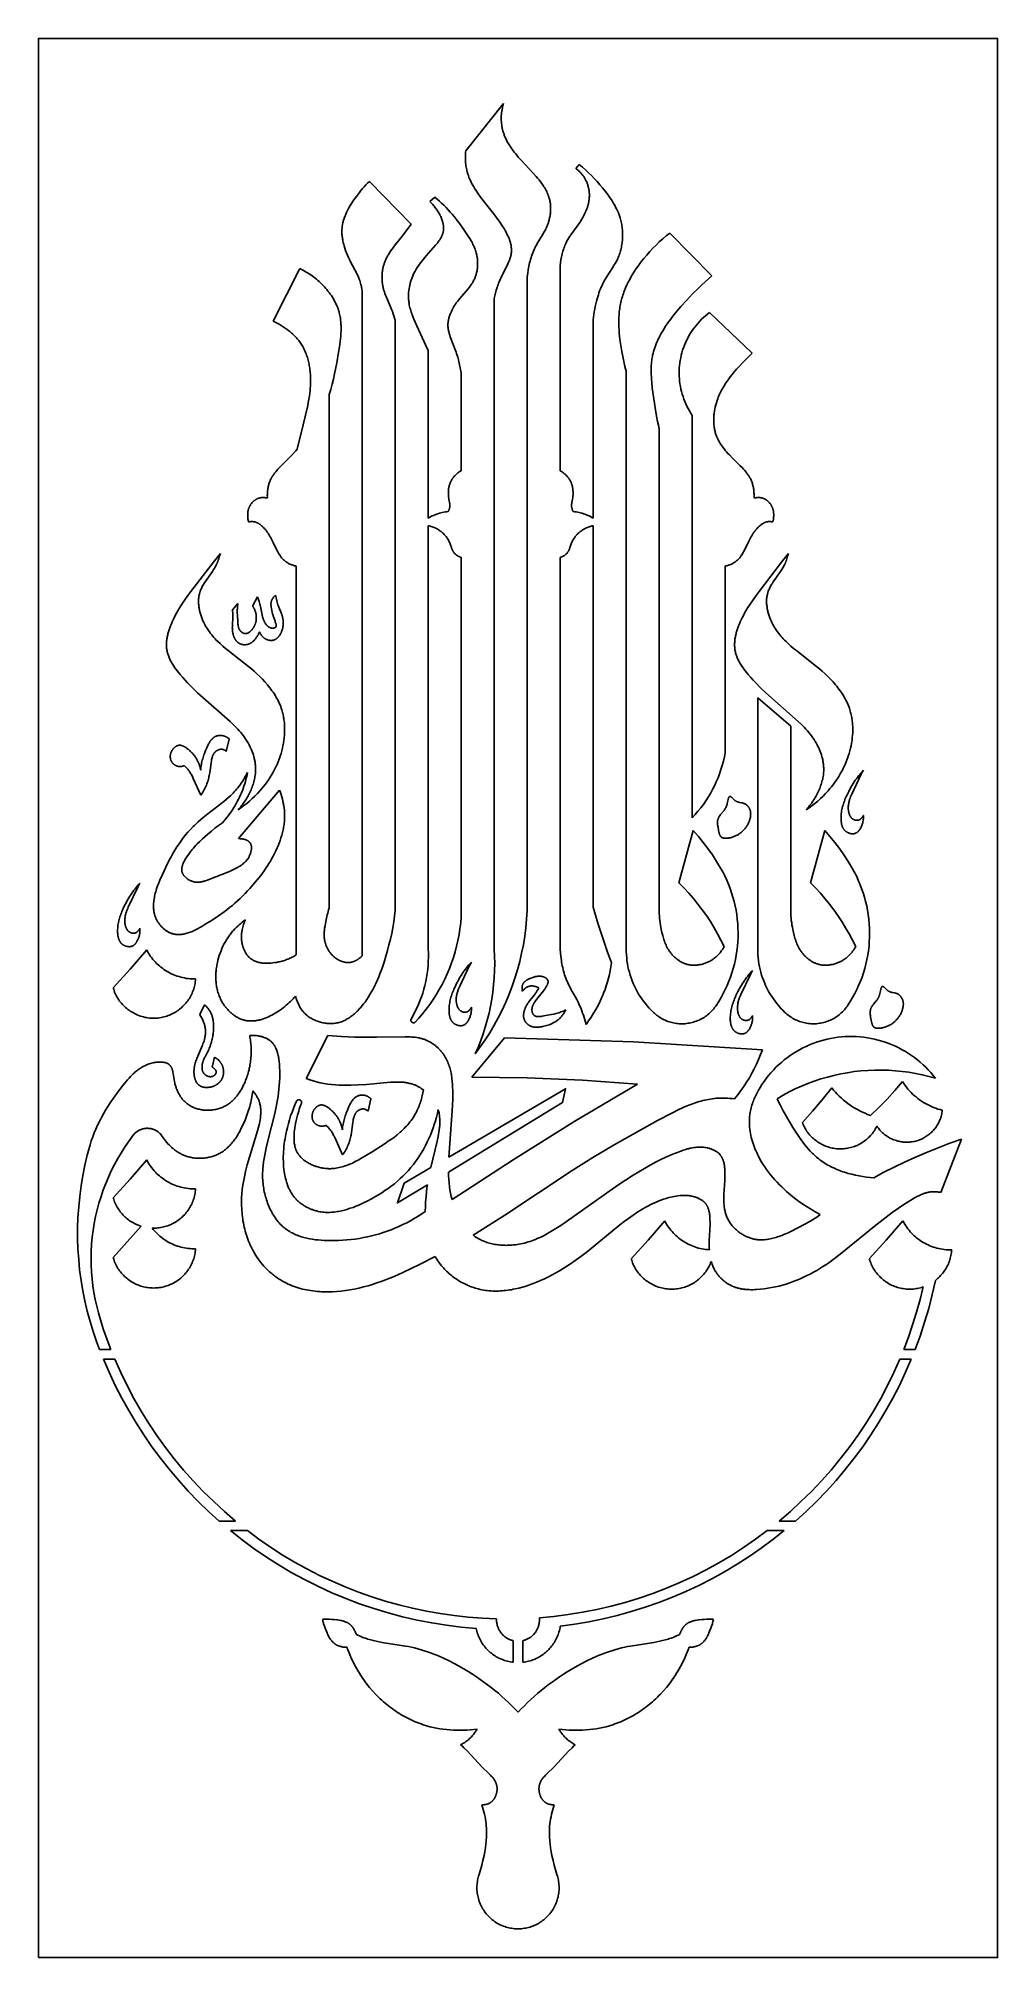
# Model space of a CAD drawing. Header units: millimetres. Extents: x 2992 to 3992, y 321 to 2321.
import ezdxf

# ---------------------------------------------------------------- set-up
doc = ezdxf.new("R2010")
doc.units = ezdxf.units.MM
doc.layers.add('Layer 05', color=12, linetype='Continuous', true_color=0xde0000)

msp = doc.modelspace()

# ---------------------------------------------------------------- linework, layer by layer
at = {"layer": 'Layer 05'}
for points in [[(2992.1, 320.6), (3992.1, 320.6), (3992.1, 2320.6), (2992.1, 2320.6)], [(3712.9, 1530.6), (3712.9, 1530.6), (3712.9, 1530.6), (3712.9, 1530.7), (3713, 1530.7), (3713, 1530.7), (3713, 1530.7), (3713, 1530.7), (3713, 1530.7), (3713, 1530.7), (3713.1, 1530.7), (3713.1, 1530.6), (3713.1, 1530.6), (3713.2, 1530.6), (3713.2, 1530.6), (3713.2, 1530.6), (3713.3, 1530.6), (3713.3, 1530.6), (3713.3, 1530.6), (3713.4, 1530.6), (3713.4, 1530.6), (3713.4, 1530.6), (3713.5, 1530.5), (3713.5, 1530.5), (3713.5, 1530.5), (3713.6, 1530.5), (3713.6, 1530.5), (3713.7, 1530.4), (3713.8, 1530.4), (3713.8, 1530.4), (3713.9, 1530.3), (3714, 1530.3), (3714, 1530.2), (3714.1, 1530.2), (3714.3, 1530), (3714.4, 1529.9), (3714.6, 1529.8), (3714.9, 1529.5), (3717.1, 1527.3), (3717.5, 1527), (3717.7, 1526.8), (3717.9, 1526.6), (3718.1, 1526.5), (3718.3, 1526.3), (3718.5, 1526.2), (3718.7, 1526.1), (3718.8, 1526), (3719, 1525.9), (3719.2, 1525.8), (3719.3, 1525.7), (3719.5, 1525.6), (3719.6, 1525.5), (3719.8, 1525.4), (3720, 1525.3), (3720.3, 1525.2), (3720.6, 1525), (3721, 1524.9), (3721.3, 1524.8), (3721.7, 1524.7), (3722, 1524.6), (3722.3, 1524.5), (3723, 1524.4), (3725.7, 1523.8), (3726.3, 1523.7), (3726.6, 1523.6), (3727, 1523.5), (3727.3, 1523.4), (3727.6, 1523.3), (3727.9, 1523.2), (3728, 1523.2), (3728.2, 1523.1), (3728.3, 1523), (3728.5, 1523), (3728.6, 1522.9), (3728.8, 1522.8), (3729, 1522.7), (3729.2, 1522.6), (3729.5, 1522.4), (3729.7, 1522.3), (3729.9, 1522.1), (3730.1, 1522), (3730.3, 1521.8), (3730.5, 1521.7), (3730.7, 1521.5), (3730.9, 1521.3), (3731.1, 1521.1), (3731.3, 1520.9), (3731.5, 1520.7), (3731.6, 1520.5), (3731.8, 1520.3), (3732, 1520.1), (3732.2, 1519.9), (3732.3, 1519.6), (3732.5, 1519.4), (3732.6, 1519.2), (3732.8, 1518.9), (3732.9, 1518.7), (3733.1, 1518.5), (3733.2, 1518.2), (3733.3, 1518), (3733.4, 1517.7), (3733.6, 1517.5), (3733.7, 1517.2), (3733.8, 1517), (3733.9, 1516.7), (3734, 1516.5), (3734.1, 1516.2), (3734.2, 1515.9), (3734.3, 1515.5), (3734.3, 1515.2), (3734.4, 1514.9), (3734.5, 1514.5), (3734.5, 1514.2), (3734.6, 1513.8), (3734.6, 1513.5), (3734.6, 1513.1), (3734.6, 1512.8), (3734.7, 1512.5), (3734.7, 1512.1), (3734.6, 1511.8), (3734.6, 1511.4), (3734.6, 1511.1), (3734.6, 1510.7), (3734.5, 1510.4), (3734.5, 1510.1), (3734.5, 1509.7), (3734.4, 1509.4), (3734.3, 1508.7), (3734.1, 1508), (3733.9, 1507.3), (3733.7, 1506.6), (3733.5, 1506), (3733.3, 1505.3), (3733, 1504.5), (3732.7, 1503.7), (3732.3, 1503), (3732, 1502.2), (3731.6, 1501.5), (3731.2, 1500.7), (3730.7, 1500), (3730.3, 1499.3), (3729.8, 1498.6), (3729.3, 1497.9), (3728.8, 1497.3), (3728.3, 1496.6), (3727.7, 1496), (3727.2, 1495.4), (3726.6, 1494.8), (3725.9, 1494.2), (3725.3, 1493.6), (3724.7, 1493.1), (3724, 1492.6), (3723.3, 1492), (3722.6, 1491.6), (3721.9, 1491.1), (3721.1, 1490.6), (3720.4, 1490.2), (3719.6, 1489.8), (3718.8, 1489.4), (3717.9, 1489.1), (3717.1, 1488.7), (3716.3, 1488.4), (3715.4, 1488.1), (3714.5, 1487.9), (3713.6, 1487.6), (3712.9, 1487.5), (3712.2, 1487.3), (3711.5, 1487.2), (3710.8, 1487.1), (3710.1, 1487), (3709.8, 1487), (3709.5, 1487), (3709.1, 1487), (3708.8, 1487), (3708.5, 1487), (3708.1, 1487), (3707.8, 1487), (3707.5, 1487), (3707.2, 1487), (3706.9, 1487.1), (3706.7, 1487.1), (3706.6, 1487.1), (3706.4, 1487.2), (3706.3, 1487.2), (3706.1, 1487.2), (3706, 1487.3), (3705.9, 1487.3), (3705.7, 1487.3), (3705.6, 1487.4), (3705.4, 1487.4), (3705.3, 1487.5), (3705.2, 1487.5), (3705.1, 1487.6), (3704.9, 1487.7), (3704.8, 1487.7), (3704.7, 1487.8), (3704.6, 1487.8), (3704.4, 1487.9), (3704.3, 1488), (3704.2, 1488.1), (3704.1, 1488.1), (3704, 1488.2), (3703.9, 1488.3), (3703.8, 1488.4), (3703.7, 1488.5), (3703.7, 1488.6), (3703.6, 1488.6), (3703.5, 1488.7), (3703.4, 1488.8), (3703.4, 1488.9), (3703.3, 1488.9), (3703.2, 1489), (3703.2, 1489.1), (3703.1, 1489.2), (3703.1, 1489.3), (3703, 1489.4), (3702.9, 1489.6), (3702.8, 1489.7), (3702.7, 1489.9), (3702.6, 1490.1), (3702.5, 1490.3), (3702.4, 1490.6), (3702.3, 1490.8), (3702.2, 1491), (3702.2, 1491.2), (3702.1, 1491.4), (3701.9, 1491.9), (3701.8, 1492.4), (3701.7, 1492.9), (3701.6, 1493.4), (3701.2, 1495.4), (3700.6, 1498.7), (3700.4, 1499.5), (3700.3, 1500.3), (3700.2, 1501.1), (3700.2, 1501.9), (3700.1, 1502.3), (3700.1, 1502.7), (3700.1, 1503.1), (3700.1, 1503.5), (3700.1, 1503.9), (3700.1, 1504.3), (3700.2, 1504.6), (3700.2, 1505), (3700.2, 1505.4), (3700.3, 1505.7), (3700.4, 1506.1), (3700.5, 1506.5), (3700.6, 1506.8), (3700.6, 1507), (3700.7, 1507.2), (3700.7, 1507.3), (3700.8, 1507.5), (3700.8, 1507.7), (3700.9, 1507.9), (3701, 1508.1), (3701.2, 1508.4), (3701.3, 1508.7), (3701.4, 1509), (3701.6, 1509.2), (3701.7, 1509.5), (3701.9, 1509.8), (3702.1, 1510), (3702.4, 1510.6), (3702.8, 1511.1), (3703.2, 1511.6), (3703.6, 1512.1), (3706.5, 1515.5), (3706.9, 1516), (3707.1, 1516.4), (3707.4, 1516.8), (3707.7, 1517.2), (3707.9, 1517.6), (3708.2, 1518), (3708.4, 1518.4), (3708.6, 1518.8), (3708.9, 1519.2), (3709.1, 1519.7), (3709.3, 1520.1), (3709.4, 1520.6), (3709.6, 1521.1), (3709.8, 1521.6), (3710, 1522.1), (3710.1, 1522.7), (3710.3, 1523.3), (3711.2, 1527.5), (3711.3, 1528), (3711.5, 1528.5), (3711.6, 1528.8), (3711.6, 1529), (3711.7, 1529.3), (3711.8, 1529.4), (3711.8, 1529.5), (3711.9, 1529.6), (3711.9, 1529.7), (3711.9, 1529.8), (3712, 1529.8), (3712, 1529.9), (3712.1, 1530), (3712.1, 1530.1), (3712.2, 1530.1), (3712.2, 1530.2), (3712.2, 1530.2), (3712.2, 1530.2), (3712.3, 1530.3), (3712.3, 1530.3), (3712.3, 1530.3), (3712.4, 1530.3), (3712.4, 1530.4), (3712.4, 1530.4), (3712.4, 1530.4), (3712.5, 1530.4), (3712.5, 1530.5), (3712.5, 1530.5), (3712.6, 1530.5), (3712.6, 1530.5), (3712.6, 1530.5), (3712.6, 1530.5), (3712.6, 1530.5), (3712.6, 1530.6), (3712.6, 1530.6), (3712.7, 1530.6), (3712.7, 1530.6), (3712.7, 1530.6), (3712.7, 1530.6), (3712.7, 1530.6), (3712.7, 1530.6), (3712.8, 1530.6), (3712.8, 1530.6), (3712.8, 1530.6), (3712.8, 1530.6), (3712.8, 1530.6), (3712.8, 1530.6), (3712.8, 1530.6), (3712.9, 1530.6), (3712.9, 1530.6)], [(3872, 1332.7), (3872, 1332.7), (3872, 1332.7), (3872.1, 1332.7), (3872.1, 1332.7), (3872.1, 1332.7), (3872.1, 1332.7), (3872.1, 1332.7), (3872.1, 1332.7), (3872.2, 1332.7), (3872.2, 1332.7), (3872.2, 1332.7), (3872.3, 1332.7), (3872.3, 1332.7), (3872.3, 1332.7), (3872.3, 1332.6), (3872.4, 1332.6), (3872.4, 1332.6), (3872.4, 1332.6), (3872.5, 1332.6), (3872.5, 1332.6), (3872.5, 1332.6), (3872.6, 1332.6), (3872.6, 1332.6), (3872.6, 1332.5), (3872.7, 1332.5), (3872.7, 1332.5), (3872.8, 1332.5), (3872.9, 1332.4), (3872.9, 1332.4), (3873, 1332.3), (3873.1, 1332.3), (3873.2, 1332.2), (3873.2, 1332.2), (3873.4, 1332.1), (3873.5, 1331.9), (3873.7, 1331.8), (3874, 1331.5), (3876.2, 1329.3), (3876.6, 1329), (3876.8, 1328.8), (3877, 1328.6), (3877.2, 1328.5), (3877.4, 1328.3), (3877.6, 1328.2), (3877.8, 1328.1), (3877.9, 1328), (3878.1, 1327.9), (3878.3, 1327.8), (3878.4, 1327.7), (3878.6, 1327.6), (3878.8, 1327.5), (3878.9, 1327.4), (3879.1, 1327.4), (3879.4, 1327.2), (3879.8, 1327.1), (3880.1, 1326.9), (3880.4, 1326.8), (3880.8, 1326.7), (3881.1, 1326.6), (3881.4, 1326.5), (3882.1, 1326.4), (3884.8, 1325.9), (3885.4, 1325.7), (3885.7, 1325.6), (3886.1, 1325.6), (3886.4, 1325.5), (3886.7, 1325.4), (3887, 1325.2), (3887.2, 1325.2), (3887.3, 1325.1), (3887.5, 1325.1), (3887.6, 1325), (3887.8, 1324.9), (3887.9, 1324.8), (3888.1, 1324.7), (3888.3, 1324.6), (3888.6, 1324.5), (3888.8, 1324.3), (3889, 1324.2), (3889.2, 1324), (3889.4, 1323.8), (3889.6, 1323.7), (3889.8, 1323.5), (3890, 1323.3), (3890.2, 1323.1), (3890.4, 1322.9), (3890.6, 1322.7), (3890.8, 1322.5), (3890.9, 1322.3), (3891.1, 1322.1), (3891.3, 1321.9), (3891.4, 1321.7), (3891.6, 1321.4), (3891.7, 1321.2), (3891.9, 1321), (3892, 1320.7), (3892.2, 1320.5), (3892.3, 1320.2), (3892.4, 1320), (3892.6, 1319.8), (3892.7, 1319.5), (3892.8, 1319.2), (3892.9, 1319), (3893, 1318.7), (3893.1, 1318.5), (3893.2, 1318.2), (3893.3, 1317.9), (3893.4, 1317.5), (3893.4, 1317.2), (3893.5, 1316.9), (3893.6, 1316.5), (3893.6, 1316.2), (3893.7, 1315.9), (3893.7, 1315.5), (3893.7, 1315.2), (3893.8, 1314.8), (3893.8, 1314.5), (3893.8, 1314.1), (3893.8, 1313.8), (3893.7, 1313.4), (3893.7, 1313.1), (3893.7, 1312.8), (3893.7, 1312.4), (3893.6, 1312.1), (3893.6, 1311.7), (3893.5, 1311.4), (3893.4, 1310.7), (3893.2, 1310), (3893, 1309.3), (3892.8, 1308.7), (3892.6, 1308), (3892.4, 1307.3), (3892.1, 1306.5), (3891.8, 1305.8), (3891.4, 1305), (3891.1, 1304.2), (3890.7, 1303.5), (3890.3, 1302.8), (3889.8, 1302), (3889.4, 1301.3), (3888.9, 1300.6), (3888.4, 1300), (3887.9, 1299.3), (3887.4, 1298.6), (3886.8, 1298), (3886.3, 1297.4), (3885.7, 1296.8), (3885.1, 1296.2), (3884.4, 1295.6), (3883.8, 1295.1), (3883.1, 1294.6), (3882.4, 1294.1), (3881.7, 1293.6), (3881, 1293.1), (3880.2, 1292.7), (3879.5, 1292.2), (3878.7, 1291.8), (3877.9, 1291.5), (3877.1, 1291.1), (3876.2, 1290.8), (3875.4, 1290.5), (3874.5, 1290.2), (3873.6, 1289.9), (3872.7, 1289.7), (3872, 1289.5), (3871.3, 1289.4), (3870.6, 1289.2), (3869.9, 1289.1), (3869.2, 1289.1), (3868.9, 1289), (3868.6, 1289), (3868.2, 1289), (3867.9, 1289), (3867.6, 1289), (3867.2, 1289), (3866.9, 1289), (3866.6, 1289), (3866.3, 1289.1), (3866, 1289.1), (3865.8, 1289.1), (3865.7, 1289.1), (3865.5, 1289.2), (3865.4, 1289.2), (3865.2, 1289.2), (3865.1, 1289.3), (3865, 1289.3), (3864.8, 1289.4), (3864.7, 1289.4), (3864.6, 1289.5), (3864.4, 1289.5), (3864.3, 1289.6), (3864.2, 1289.6), (3864, 1289.7), (3863.9, 1289.7), (3863.8, 1289.8), (3863.7, 1289.9), (3863.6, 1289.9), (3863.4, 1290), (3863.3, 1290.1), (3863.2, 1290.2), (3863.1, 1290.3), (3863, 1290.3), (3862.9, 1290.4), (3862.8, 1290.5), (3862.8, 1290.6), (3862.7, 1290.6), (3862.6, 1290.7), (3862.6, 1290.8), (3862.5, 1290.9), (3862.4, 1291), (3862.4, 1291), (3862.3, 1291.1), (3862.2, 1291.2), (3862.2, 1291.3), (3862.1, 1291.4), (3862, 1291.6), (3861.9, 1291.8), (3861.8, 1292), (3861.7, 1292.2), (3861.6, 1292.4), (3861.5, 1292.6), (3861.4, 1292.8), (3861.3, 1293), (3861.3, 1293.2), (3861.2, 1293.5), (3861, 1293.9), (3860.9, 1294.4), (3860.8, 1294.9), (3860.7, 1295.4), (3860.3, 1297.4), (3859.7, 1300.7), (3859.5, 1301.6), (3859.4, 1302.4), (3859.3, 1303.2), (3859.3, 1304), (3859.2, 1304.3), (3859.2, 1304.7), (3859.2, 1305.1), (3859.2, 1305.5), (3859.2, 1305.9), (3859.2, 1306.3), (3859.3, 1306.6), (3859.3, 1307), (3859.4, 1307.4), (3859.4, 1307.8), (3859.5, 1308.1), (3859.6, 1308.5), (3859.7, 1308.8), (3859.7, 1309), (3859.8, 1309.2), (3859.8, 1309.4), (3859.9, 1309.5), (3860, 1309.7), (3860, 1309.9), (3860.1, 1310.2), (3860.3, 1310.4), (3860.4, 1310.7), (3860.5, 1311), (3860.7, 1311.3), (3860.9, 1311.5), (3861, 1311.8), (3861.2, 1312.1), (3861.5, 1312.6), (3861.9, 1313.1), (3862.3, 1313.6), (3862.7, 1314.1), (3865.6, 1317.6), (3866, 1318), (3866.3, 1318.4), (3866.5, 1318.8), (3866.8, 1319.2), (3867.1, 1319.6), (3867.3, 1320), (3867.5, 1320.4), (3867.8, 1320.8), (3868, 1321.3), (3868.2, 1321.7), (3868.4, 1322.2), (3868.6, 1322.6), (3868.7, 1323.1), (3868.9, 1323.6), (3869.1, 1324.1), (3869.2, 1324.7), (3869.4, 1325.3), (3870.3, 1329.5), (3870.4, 1330), (3870.6, 1330.6), (3870.7, 1330.8), (3870.7, 1331), (3870.8, 1331.3), (3870.9, 1331.4), (3870.9, 1331.5), (3871, 1331.6), (3871, 1331.7), (3871.1, 1331.8), (3871.1, 1331.9), (3871.2, 1331.9), (3871.2, 1332), (3871.3, 1332.1), (3871.3, 1332.1), (3871.3, 1332.2), (3871.3, 1332.2), (3871.4, 1332.2), (3871.4, 1332.3), (3871.4, 1332.3), (3871.4, 1332.3), (3871.5, 1332.4), (3871.5, 1332.4), (3871.5, 1332.4), (3871.5, 1332.4), (3871.6, 1332.5), (3871.6, 1332.5), (3871.6, 1332.5), (3871.7, 1332.5), (3871.7, 1332.5), (3871.7, 1332.5), (3871.7, 1332.6), (3871.7, 1332.6), (3871.7, 1332.6), (3871.8, 1332.6), (3871.8, 1332.6), (3871.8, 1332.6), (3871.8, 1332.6), (3871.8, 1332.6), (3871.8, 1332.6), (3871.8, 1332.6), (3871.9, 1332.6), (3871.9, 1332.6), (3871.9, 1332.6), (3871.9, 1332.6), (3871.9, 1332.6), (3871.9, 1332.7), (3872, 1332.7), (3872, 1332.7), (3872, 1332.7)]]:
    msp.add_lwpolyline(points, close=True, dxfattribs=at)
for points in [[(3476.9, 2252.8), (3437.6, 2203.5)], [(3501.7, 2072.2), (3502.2, 2075.9), (3502.8, 2079.5), (3503.4, 2083.1), (3503.8, 2084.9), (3504.2, 2086.7), (3504.7, 2088.5), (3505.2, 2090.2), (3505.7, 2092), (3506.2, 2093.7), (3506.9, 2095.4), (3507.5, 2097.1), (3508.2, 2098.8), (3508.9, 2100.4), (3509.7, 2102), (3510.5, 2103.6), (3511.4, 2105.1), (3512.2, 2106.7), (3517.7, 2115.7), (3519.5, 2118.8), (3520.3, 2120.4), (3521.1, 2122), (3521.8, 2123.6), (3522.5, 2125.2), (3522.9, 2126), (3523.2, 2126.9), (3523.5, 2127.7), (3523.8, 2128.5), (3524, 2129.4), (3524.3, 2130.2), (3524.5, 2131.1), (3524.7, 2131.9), (3524.9, 2132.8), (3525.1, 2133.6), (3525.3, 2134.5), (3525.5, 2135.4), (3525.6, 2136.2), (3525.7, 2137.1), (3525.8, 2138), (3525.9, 2138.8), (3526, 2139.7), (3526.1, 2140.6), (3526.1, 2141.5), (3526.1, 2142.4), (3526.1, 2143.2), (3526.1, 2144.1), (3526.1, 2145), (3526.1, 2145.9), (3526, 2146.7), (3525.9, 2147.6), (3525.8, 2148.4), (3525.7, 2149.3), (3525.5, 2150.2), (3525.4, 2151), (3525.2, 2151.9), (3525, 2152.7), (3524.8, 2153.4), (3524.6, 2154.1), (3524.4, 2154.8), (3524.2, 2155.5), (3524, 2156.2), (3523.7, 2156.9), (3523.2, 2158.2), (3522.6, 2159.5), (3522, 2160.9), (3521.3, 2162.2), (3520.6, 2163.4), (3519.9, 2164.7), (3519.1, 2166), (3518.3, 2167.2), (3517.5, 2168.4), (3516.7, 2169.6), (3515.8, 2170.8), (3514, 2173.2), (3512.5, 2175), (3511.1, 2176.7), (3508, 2180.2), (3495.4, 2193.5), (3492.4, 2196.9), (3490.9, 2198.7), (3489.4, 2200.5), (3488.2, 2202), (3487.1, 2203.5), (3486, 2205), (3484.9, 2206.5), (3483.8, 2208.1), (3482.8, 2209.7), (3481.9, 2211.3), (3480.9, 2212.9), (3480.1, 2214.6), (3479.3, 2216.3), (3478.5, 2218), (3478.1, 2218.8), (3477.8, 2219.7), (3477.5, 2220.6), (3477.2, 2221.5), (3476.9, 2222.3), (3476.6, 2223.2), (3476.3, 2224.1), (3476.1, 2225), (3475.9, 2225.9), (3475.7, 2226.8), (3475.5, 2227.6), (3475.4, 2228.4), (3475.2, 2229.2), (3475.1, 2230), (3474.9, 2231.7), (3474.8, 2233.3), (3474.7, 2234.9), (3474.7, 2236.6), (3474.7, 2238.2), (3474.7, 2239.9), (3474.9, 2241.5), (3475, 2243.1), (3475.2, 2244.8), (3475.5, 2246.4), (3475.8, 2248), (3476.1, 2249.6), (3476.5, 2251.2), (3476.9, 2252.8)], [(3437.6, 2203.5), (3437.5, 2202.1), (3437.4, 2200.7), (3437.3, 2199.3), (3437.3, 2197.8), (3437.3, 2196.4), (3437.3, 2195), (3437.3, 2193.6), (3437.4, 2192.1), (3437.5, 2190.7), (3437.7, 2189.3), (3437.8, 2187.9), (3438, 2186.5), (3438.3, 2185.1), (3438.6, 2183.7), (3438.9, 2182.3), (3439.3, 2180.9), (3439.5, 2180.1), (3439.8, 2179.2), (3440.4, 2177.5), (3441, 2175.7), (3441.7, 2174.1), (3442.5, 2172.4), (3443.3, 2170.7), (3444.1, 2169.1), (3445, 2167.5), (3445.9, 2165.9), (3446.9, 2164.3), (3448.9, 2161.2), (3451, 2158.1), (3453.1, 2155.2), (3467.6, 2136.7), (3470.4, 2132.9), (3473.2, 2129), (3474.6, 2127), (3475.9, 2125), (3477.9, 2121.9), (3478.8, 2120.3), (3479.7, 2118.6), (3480.5, 2117), (3481.3, 2115.3), (3482.1, 2113.7), (3482.4, 2112.8), (3482.8, 2112), (3483.1, 2111.2), (3483.4, 2110.3), (3483.7, 2109.5), (3483.9, 2108.6), (3484.2, 2107.8), (3484.4, 2106.9), (3484.6, 2106.1), (3484.8, 2105.2), (3484.9, 2104.4), (3485, 2103.5), (3485.1, 2102.7), (3485.2, 2101.8), (3485.3, 2101), (3485.3, 2100.1), (3485.3, 2099.3), (3485.3, 2098.9), (3485.2, 2098.4), (3485.2, 2097.6), (3485.1, 2096.8), (3485, 2096), (3484.8, 2095.2), (3484.6, 2094.4), (3484.5, 2093.6), (3484.2, 2092.8), (3484, 2092), (3483.7, 2091.2), (3483.5, 2090.3), (3483.2, 2089.5), (3482.9, 2088.8), (3482.2, 2087.2), (3481.5, 2085.6), (3480, 2082.4), (3475.1, 2073), (3473.7, 2070), (3472.4, 2067), (3471.8, 2065.4), (3471.3, 2063.9), (3470.7, 2062.4), (3470.2, 2060.8), (3469.3, 2058), (3468.6, 2055.2), (3467.9, 2052.3), (3467.3, 2049.5)], [(3536.1, 2083.7), (3536.5, 2086.8), (3536.9, 2089.8), (3537.5, 2092.9), (3537.8, 2094.4), (3538.2, 2095.9), (3538.5, 2097.5), (3538.9, 2098.9), (3539.4, 2100.4), (3539.9, 2101.9), (3540.4, 2103.3), (3541, 2104.8), (3541.6, 2106.2), (3542.2, 2107.6), (3542.6, 2108.5), (3543.1, 2109.3), (3544, 2111), (3545, 2112.7), (3546.1, 2114.3), (3547.1, 2116), (3556.4, 2128.8), (3557.5, 2130.5), (3558.6, 2132.1), (3559.6, 2133.9), (3560.4, 2135.3), (3561.2, 2136.8), (3561.9, 2138.3), (3562.6, 2139.8), (3563.2, 2141.3), (3563.8, 2142.8), (3564.4, 2144.4), (3564.6, 2145.2), (3564.9, 2146), (3565.1, 2146.8), (3565.3, 2147.6), (3565.5, 2148.4), (3565.7, 2149.2), (3565.8, 2150), (3566, 2150.8), (3566.1, 2151.6), (3566.2, 2152.4), (3566.3, 2153.2), (3566.4, 2154.1), (3566.4, 2154.9), (3566.5, 2155.7), (3566.5, 2156.5), (3566.5, 2157.3), (3566.5, 2158.2), (3566.5, 2159), (3566.4, 2159.7), (3566.3, 2160.5), (3566.3, 2161.2), (3566.2, 2161.9), (3566, 2162.7), (3565.9, 2163.4), (3565.8, 2164.2), (3565.6, 2164.9), (3565.4, 2165.6), (3565.2, 2166.3), (3565, 2167.1), (3564.8, 2167.8), (3564.6, 2168.5), (3564.3, 2169.2), (3564.1, 2169.9), (3563.8, 2170.6), (3563.5, 2171.3), (3563.2, 2171.9), (3562.8, 2172.6), (3562.5, 2173.3), (3562.2, 2173.9), (3561.8, 2174.6), (3561.4, 2175.2), (3561, 2175.9), (3560.6, 2176.5), (3560.2, 2177.1), (3559.8, 2177.7), (3559.3, 2178.3), (3558.8, 2178.8), (3558.4, 2179.4), (3557.9, 2180), (3557.4, 2180.5), (3556.8, 2181.1), (3556.2, 2181.7), (3555.6, 2182.2), (3555, 2182.8), (3554.3, 2183.3), (3553.7, 2183.8), (3553, 2184.3), (3552.3, 2184.8)], [(3552.3, 2184.8), (3556, 2189.2)], [(3556, 2189.2), (3559.3, 2186.4), (3562.5, 2183.6), (3565.6, 2180.6), (3568.7, 2177.6), (3571.6, 2174.5), (3574.6, 2171.3), (3577.4, 2168), (3580.2, 2164.7), (3583, 2161.2), (3585.6, 2157.7), (3586.9, 2156), (3588.2, 2154.1), (3589.5, 2152.3), (3590.6, 2150.5), (3591.8, 2148.6), (3592.9, 2146.7), (3593.9, 2144.8), (3594.9, 2142.8), (3595.8, 2140.8), (3596.7, 2138.8), (3597.1, 2137.8), (3597.5, 2136.8), (3597.9, 2135.7), (3598.2, 2134.7), (3598.6, 2133.4), (3599, 2132), (3599.3, 2130.7), (3599.6, 2129.3), (3599.9, 2128), (3600.2, 2126.6), (3600.4, 2125.2), (3600.6, 2123.9), (3600.8, 2122.5), (3600.9, 2121.1), (3601, 2119.7), (3601.1, 2118.3), (3601.1, 2116.9), (3601.1, 2115.5), (3601.1, 2114.1), (3601.1, 2112.7), (3601, 2111.3), (3600.9, 2109.9), (3600.7, 2108.5), (3600.6, 2107.1), (3600.4, 2105.7), (3600.1, 2104.4), (3599.9, 2103), (3599.6, 2101.6), (3599.2, 2100.3), (3598.9, 2099), (3598.5, 2097.6), (3598.1, 2096.3), (3597.6, 2095), (3597.1, 2093.7), (3596.6, 2092.5), (3596.1, 2091.2), (3595.3, 2089.5), (3594.4, 2087.8), (3593.5, 2086.1), (3592.5, 2084.5), (3590.5, 2081.3), (3584.3, 2071.7), (3583.3, 2070.1), (3582.4, 2068.5), (3581.5, 2066.8), (3580.6, 2065.1), (3579.7, 2063.2), (3578.8, 2061.3), (3578, 2059.4), (3577.2, 2057.4), (3576.5, 2055.4), (3575.9, 2053.4), (3574.7, 2049.3), (3573.9, 2046.6), (3573.2, 2043.8), (3572.6, 2041.1), (3572.1, 2038.3), (3571.6, 2035.5), (3571.1, 2032.7), (3570.8, 2029.9), (3570.5, 2027.1)], [(3337.2, 2171.5), (3335.3, 2169.7), (3333.5, 2167.9), (3331.8, 2166), (3330.1, 2164), (3328.4, 2162.1), (3326.8, 2160), (3323.6, 2155.8), (3321, 2152.2), (3319.7, 2150.3), (3318.5, 2148.4), (3317.3, 2146.5), (3316.1, 2144.5), (3315.1, 2142.6), (3314, 2140.6), (3313.1, 2138.5), (3312.6, 2137.5), (3312.2, 2136.5), (3311.8, 2135.5), (3311.4, 2134.5), (3311, 2133.4), (3310.7, 2132.4), (3310.3, 2131.3), (3310, 2130.3), (3309.8, 2129.3), (3309.5, 2128.2), (3309.3, 2127.1), (3309.1, 2126.1), (3308.9, 2125), (3308.8, 2123.9), (3308.7, 2122.7), (3308.6, 2121.5), (3308.6, 2120.3), (3308.5, 2119.1), (3308.6, 2117.9), (3308.6, 2116.6), (3308.7, 2115.4), (3308.8, 2114.2), (3309, 2112.9), (3309.2, 2111.7), (3309.4, 2110.5), (3309.6, 2109.2), (3309.9, 2108), (3310.2, 2106.8), (3310.5, 2105.6), (3310.9, 2104.3), (3311.6, 2101.9), (3312.4, 2099.5), (3313.4, 2097.1), (3314.3, 2094.7), (3315.4, 2092.3), (3316.5, 2090), (3317.6, 2087.7), (3324, 2075.7), (3324.9, 2073.7), (3325.4, 2072.7), (3325.8, 2071.7), (3326.2, 2070.7), (3326.6, 2069.7), (3327.1, 2068.3), (3327.6, 2066.8), (3328, 2065.3), (3328.4, 2063.8), (3328.8, 2062.3), (3329.1, 2060.8), (3329.4, 2059.3), (3329.7, 2057.7)], [(3380.7, 2126.9), (3337.2, 2171.5)], [(3398.5, 1995.4), (3395.6, 2001.3), (3384.8, 2025), (3383.6, 2027.9), (3382.4, 2030.8), (3381.8, 2032.3), (3381.3, 2033.7), (3380.8, 2035.2), (3380.3, 2036.7), (3379.9, 2038.2), (3379.5, 2039.7), (3379.1, 2041.2), (3378.8, 2042.7), (3378.6, 2043.7), (3378.5, 2044.6), (3378.4, 2045.5), (3378.3, 2046.4), (3378.2, 2047.4), (3378.1, 2048.3), (3378.1, 2049.2), (3378, 2050.2), (3378, 2051.1), (3378, 2052.1), (3378, 2053), (3378, 2054), (3378.1, 2055.8), (3378.3, 2057.7), (3378.6, 2059.6), (3378.9, 2061.5), (3379.2, 2063.3), (3379.6, 2065.1), (3380.1, 2067), (3380.4, 2067.9), (3380.7, 2068.7), (3381, 2069.6), (3381.3, 2070.5), (3381.6, 2071.4), (3382, 2072.2), (3382.4, 2073.2), (3382.8, 2074.2), (3383.3, 2075.2), (3383.8, 2076.2), (3384.2, 2077.1), (3384.8, 2078.1), (3385.8, 2079.9), (3387, 2081.8), (3388.2, 2083.6), (3389.4, 2085.3), (3390.7, 2087.1), (3392.1, 2088.8), (3393.5, 2090.5), (3396.4, 2093.9), (3406.2, 2105.1), (3407.2, 2106.2), (3408, 2107.3), (3408.9, 2108.4), (3409.7, 2109.6), (3410.5, 2110.7), (3410.9, 2111.3), (3411.2, 2111.9), (3411.6, 2112.5), (3411.9, 2113.1), (3412.2, 2113.7), (3412.5, 2114.3), (3412.8, 2114.9), (3413, 2115.5), (3413.3, 2116.1), (3413.5, 2116.7), (3413.7, 2117.3), (3413.9, 2118), (3414, 2118.3), (3414, 2118.6), (3414.1, 2118.9), (3414.2, 2119.2), (3414.3, 2119.7), (3414.3, 2120.2), (3414.4, 2120.7), (3414.4, 2121.2), (3414.5, 2121.7), (3414.5, 2122.3), (3414.5, 2122.8), (3414.5, 2123.3), (3414.5, 2123.8), (3414.4, 2124.3), (3414.4, 2124.8), (3414.3, 2125.4), (3414.3, 2125.9), (3414.2, 2126.4), (3414.1, 2126.9), (3414, 2127.5), (3413.9, 2128), (3413.8, 2128.5), (3413.6, 2129), (3413.5, 2129.6), (3413.2, 2130.6), (3412.8, 2131.7), (3412.4, 2132.7), (3412, 2133.8), (3411.6, 2134.8), (3411.1, 2135.8), (3410.6, 2136.9), (3410, 2137.9), (3409.4, 2138.9), (3408.8, 2139.9), (3408.2, 2140.9), (3407.6, 2141.8), (3406.9, 2142.8), (3406.2, 2143.7), (3405.5, 2144.7), (3404.8, 2145.6), (3404.1, 2146.4), (3403.4, 2147.3), (3402.6, 2148.1), (3401.9, 2148.9), (3401.1, 2149.7), (3400.3, 2150.5)], [(3400.3, 2150.5), (3405.4, 2155.2)], [(3405.4, 2155.2), (3407.8, 2153.1), (3410.2, 2151), (3412.5, 2148.8), (3414.8, 2146.6), (3417.1, 2144.3), (3419.2, 2142), (3421.4, 2139.6), (3423.5, 2137.2), (3425.5, 2134.8), (3427.6, 2132.3), (3431.5, 2127.2), (3435.2, 2121.9), (3438.8, 2116.6), (3440.3, 2114.3), (3441.8, 2111.9), (3443.2, 2109.6), (3443.8, 2108.4), (3444.5, 2107.2), (3445.1, 2105.9), (3445.7, 2104.7), (3446.3, 2103.5), (3446.8, 2102.2), (3447.3, 2100.9), (3447.8, 2099.6), (3448.2, 2098.3), (3448.6, 2097), (3448.8, 2096.2), (3449, 2095.3), (3449.2, 2094.5), (3449.3, 2093.7), (3449.5, 2092.8), (3449.6, 2092), (3449.7, 2091.1), (3449.8, 2090.3), (3449.9, 2089.4), (3449.9, 2088.6), (3450, 2087.7), (3450, 2086.9), (3450, 2086), (3450, 2085.2), (3450, 2084.3), (3450, 2083.5), (3449.9, 2082.6), (3449.8, 2081.8), (3449.8, 2080.9), (3449.6, 2080.1), (3449.5, 2079.2), (3449.4, 2078.4), (3449.2, 2077.6), (3449, 2076.7), (3448.9, 2075.9), (3448.6, 2075.1), (3448.4, 2074.3), (3448.2, 2073.5), (3447.9, 2072.7), (3447.6, 2072), (3447.3, 2071.2), (3447, 2070.4), (3446.6, 2069.6), (3446.2, 2068.8), (3445.8, 2067.9), (3445.3, 2067.1), (3444.9, 2066.3), (3444.4, 2065.6), (3443.9, 2064.8), (3443.4, 2064), (3442.3, 2062.5), (3441.2, 2061), (3440, 2059.6), (3431.3, 2049.4), (3430, 2047.9), (3428.9, 2046.3), (3427.8, 2044.9), (3426.9, 2043.5), (3425.9, 2042.1), (3425, 2040.6), (3424.2, 2039.1), (3423.4, 2037.6), (3422.6, 2036.1), (3422.3, 2035.3), (3421.9, 2034.6), (3421.6, 2033.8), (3421.3, 2033), (3421, 2032.2), (3420.8, 2031.5), (3420.5, 2030.7), (3420.3, 2029.9), (3420.1, 2029.1), (3419.9, 2028.3), (3419.7, 2027.5), (3419.5, 2026.7), (3419.4, 2025.9), (3419.3, 2025.1), (3419.2, 2024.3), (3419.1, 2023.5), (3419.1, 2022.8), (3419.1, 2022), (3419.1, 2021.1), (3419.1, 2020.2), (3419.2, 2019.3), (3419.3, 2018.4), (3419.4, 2017.5), (3419.6, 2016.6), (3419.8, 2015.7), (3419.9, 2014.9), (3420.2, 2014), (3420.4, 2013.1), (3420.9, 2011.3), (3421.5, 2009.5), (3422.1, 2007.8), (3427, 1995.4), (3427.6, 1993.6), (3428, 1992.3), (3428.4, 1991), (3429.2, 1988.3), (3429.9, 1985.6), (3432.9, 1972.1)], [(3364.1, 2026.9), (3362, 2033.6), (3361.3, 2035.8), (3360.7, 2037.4), (3360, 2039), (3354.6, 2051.5), (3354, 2053.1), (3353.4, 2054.7), (3352.9, 2056.3), (3352.3, 2057.9), (3351.9, 2059.6), (3351.7, 2060.4), (3351.5, 2061.2), (3351.3, 2062.1), (3351.1, 2062.9), (3351, 2063.8), (3350.8, 2064.6), (3350.7, 2065.5), (3350.6, 2066.3), (3350.5, 2067.2), (3350.5, 2068.1), (3350.4, 2068.9), (3350.4, 2069.8), (3350.4, 2070.7), (3350.3, 2071.5), (3350.4, 2072.4), (3350.4, 2073.3), (3350.4, 2074.1), (3350.5, 2075), (3350.6, 2075.9), (3350.6, 2076.8), (3350.7, 2077.6), (3350.9, 2078.5), (3351, 2079.3), (3351.1, 2080.2), (3351.3, 2081), (3351.5, 2081.9), (3351.7, 2082.7), (3351.9, 2083.6), (3352.1, 2084.4), (3352.4, 2085.2), (3352.7, 2086), (3352.9, 2086.8), (3353.2, 2087.6), (3353.5, 2088.4), (3353.9, 2089.4), (3354.3, 2090.3), (3354.7, 2091.2), (3355.2, 2092.1), (3355.6, 2092.9), (3356.1, 2093.8), (3356.6, 2094.7), (3357.1, 2095.5), (3358.2, 2097.2), (3359.3, 2098.9), (3360.5, 2100.5), (3361.7, 2102.1), (3364.1, 2105.3), (3371.7, 2114.7), (3380.7, 2126.9)], [(3650.2, 2117.6), (3646.5, 2114.7), (3642.9, 2111.6), (3639.4, 2108.5), (3636, 2105.2), (3632.7, 2101.9), (3629.4, 2098.4), (3626.3, 2094.8), (3623.3, 2091.2), (3621.2, 2088.6), (3619.2, 2086), (3617.3, 2083.3), (3615.4, 2080.6), (3613.6, 2077.9), (3611.8, 2075.1), (3610.1, 2072.3), (3608.5, 2069.4), (3607, 2066.5), (3605.6, 2063.6), (3604.2, 2060.7), (3603, 2057.7), (3602.4, 2056.1), (3601.9, 2054.6), (3601.4, 2053.1), (3600.9, 2051.6), (3600.4, 2050), (3600, 2048.5), (3599.6, 2046.9), (3599.2, 2045.4), (3598.9, 2043.8), (3598.6, 2042.2), (3598.3, 2040.7), (3598.1, 2039.1), (3597.9, 2037.5), (3597.7, 2035.9), (3597.4, 2032.7), (3597.3, 2029.5), (3597.2, 2026.3), (3597.2, 2023.1), (3597.3, 2019.9), (3597.5, 2016.6), (3597.7, 2013.4), (3598, 2010.1), (3598.4, 2006.9), (3599.3, 2000.5), (3600.4, 1994.1), (3601.3, 1988.9), (3602.4, 1983.8), (3603.6, 1978.7), (3604.9, 1973.7)], [(3694.2, 2073), (3650.2, 2117.6)], [(3264.7, 2080.6), (3236.7, 2025.9)], [(3295.3, 1949.3), (3296.8, 1954.7), (3298.3, 1960.1), (3299.7, 1965.6), (3300.9, 1971.1), (3303.2, 1982.3), (3305.1, 1993.7), (3306, 1999.2), (3306.7, 2004.7), (3307, 2007.5), (3307.3, 2010.2), (3307.4, 2013), (3307.6, 2015.7), (3307.6, 2018.4), (3307.6, 2021.2), (3307.5, 2022.5), (3307.4, 2023.8), (3307.3, 2025.2), (3307.2, 2026.5), (3307, 2027.9), (3306.9, 2029.2), (3306.7, 2030.5), (3306.4, 2031.8), (3306.1, 2033.1), (3305.8, 2034.4), (3305.5, 2035.7), (3305.1, 2037), (3304.8, 2037.9), (3304.5, 2038.8), (3304.2, 2039.7), (3303.9, 2040.6), (3303.5, 2041.5), (3303.1, 2042.3), (3302.3, 2044.1), (3301.5, 2045.8), (3300.6, 2047.5), (3299.6, 2049.2), (3298.6, 2050.9), (3297.5, 2052.5), (3296.4, 2054.1), (3295.2, 2055.7), (3294, 2057.3), (3292.8, 2058.8), (3291.5, 2060.3), (3290.2, 2061.7), (3288.9, 2063.1), (3287.5, 2064.5), (3286.2, 2065.8), (3284.8, 2067.1), (3283.4, 2068.3), (3281.9, 2069.6), (3280.5, 2070.7), (3279, 2071.9), (3277.5, 2073), (3276, 2074.1), (3274.4, 2075.1), (3272.8, 2076.1), (3271.2, 2077.1), (3269.6, 2078), (3268, 2078.9), (3266.3, 2079.8), (3264.7, 2080.6)], [(3536.1, 1870), (3536.1, 2083.7)], [(3501.7, 1411.7), (3501.7, 2072.2)], [(3639.3, 1913.5), (3638.4, 1917.4), (3637.5, 1921.3), (3636, 1929.1), (3633.6, 1945.1), (3632, 1956.5), (3631.5, 1962.2), (3631.2, 1965.1), (3631.1, 1967.9), (3630.9, 1970.8), (3630.9, 1973.6), (3630.9, 1976.5), (3631, 1979.3), (3631.2, 1982.1), (3631.4, 1983.5), (3631.5, 1984.8), (3631.7, 1986.2), (3631.9, 1987.6), (3632.2, 1989), (3632.4, 1990.3), (3632.9, 1992.3), (3633.4, 1994.3), (3634, 1996.3), (3634.6, 1998.2), (3635.3, 2000.2), (3636, 2002.1), (3636.8, 2004), (3637.7, 2005.9), (3638.6, 2007.8), (3639.5, 2009.7), (3640.5, 2011.5), (3641.5, 2013.4), (3642.6, 2015.2), (3643.7, 2017), (3646, 2020.6), (3648.4, 2024.1), (3651, 2027.6), (3653.6, 2031), (3656.4, 2034.4), (3662, 2041), (3667.8, 2047.4), (3674.1, 2054.2), (3680.6, 2060.7), (3683.9, 2063.9), (3687.2, 2067), (3690.6, 2070), (3694.2, 2073)], [(3329.7, 2057.7), (3329.7, 1364.4)], [(3467.3, 2049.5), (3467.3, 1371.6)], [(3236.7, 2025.9), (3238.8, 2024.9), (3241, 2023.8), (3243.1, 2022.6), (3245.2, 2021.4), (3247.3, 2020.1), (3249.3, 2018.7), (3251.3, 2017.3), (3253.2, 2015.8), (3254.2, 2015.1), (3255.1, 2014.3), (3256, 2013.5), (3256.9, 2012.7), (3257.8, 2011.9), (3258.7, 2011), (3259.5, 2010.2), (3260.4, 2009.3), (3261.2, 2008.4), (3262, 2007.5), (3262.7, 2006.6), (3263.5, 2005.6), (3264.2, 2004.7), (3264.9, 2003.7), (3265.6, 2002.7), (3266.3, 2001.7), (3267, 2000.6), (3267.7, 1999.4), (3268.4, 1998.2), (3269, 1996.9), (3269.6, 1995.7), (3270.2, 1994.4), (3270.7, 1993.1), (3271.2, 1991.8), (3271.7, 1990.5), (3272.2, 1989.2), (3272.6, 1987.9), (3273, 1986.5), (3273.3, 1985.2), (3273.7, 1983.8), (3274, 1982.4), (3274.3, 1981), (3274.5, 1979.7), (3274.8, 1978.3), (3275, 1976.9), (3275.2, 1975.4), (3275.5, 1972.6), (3275.7, 1969.8), (3275.8, 1966.9), (3275.9, 1964.1), (3275.8, 1961.2), (3275.7, 1958.4), (3275.5, 1955.8), (3275.3, 1953.2), (3275, 1950.6), (3274.7, 1948), (3273.8, 1942.9), (3272.9, 1937.9), (3270.6, 1927.8), (3268.2, 1917.8), (3261.8, 1892.5)], [(3364.1, 1411.8), (3364.1, 2026.9)], [(3570.5, 2027.1), (3570.5, 1820.6)], [(3691.8, 2034.9), (3689.6, 2033.2), (3687.5, 2031.5), (3685.5, 2029.7), (3683.5, 2027.8), (3681.6, 2025.9), (3679.8, 2023.9), (3678, 2021.8), (3676.3, 2019.6), (3674.7, 2017.4), (3673.1, 2015.2), (3671.7, 2012.9), (3670.3, 2010.5), (3669, 2008.1), (3667.7, 2005.7), (3666.6, 2003.2), (3665.6, 2000.7), (3664.6, 1998.2), (3663.7, 1995.6), (3663, 1992.9), (3662.3, 1990.3), (3661.7, 1987.6), (3661.2, 1985), (3660.8, 1982.3), (3660.5, 1979.6), (3660.2, 1976.8), (3660.1, 1974.1), (3660.1, 1971.4), (3660.2, 1968.7), (3660.3, 1965.9), (3660.6, 1963.2), (3660.9, 1960.5), (3661.4, 1957.8), (3661.9, 1955.1), (3662.5, 1952.5), (3663.2, 1949.9), (3664.1, 1947.3), (3665, 1944.7), (3666, 1942.1), (3667, 1939.6), (3668.2, 1937.2), (3669.4, 1934.7), (3670.8, 1932.4), (3672.2, 1930), (3673.7, 1927.7)], [(3736.3, 1992.6), (3691.8, 2034.9)], [(3398.5, 1820.6), (3398.5, 1995.4)], [(3738.2, 1841.5), (3738.2, 1842.6), (3738.2, 1843.7), (3738.2, 1844.8), (3738.2, 1845.9), (3738.1, 1847), (3738, 1848.1), (3737.9, 1849.2), (3737.8, 1850.3), (3737.7, 1851.4), (3737.5, 1852.4), (3737.3, 1853.5), (3737, 1854.6), (3736.7, 1855.6), (3736.4, 1856.7), (3736.1, 1857.7), (3735.9, 1858.2), (3735.7, 1858.7), (3735.4, 1859.5), (3735, 1860.3), (3734.7, 1861.1), (3734.3, 1861.8), (3733.9, 1862.6), (3733.5, 1863.3), (3733, 1864.1), (3732.6, 1864.8), (3732.1, 1865.5), (3731.6, 1866.2), (3731.1, 1866.9), (3730.6, 1867.6), (3729.5, 1869), (3728.4, 1870.3), (3727.2, 1871.6), (3726, 1873), (3723.5, 1875.5), (3715.4, 1883.6), (3712.4, 1886.6), (3711, 1888.1), (3709.6, 1889.7), (3708.2, 1891.2), (3706.9, 1892.8), (3705.7, 1894.4), (3704.5, 1896.1), (3703.9, 1896.9), (3703.3, 1897.8), (3702.8, 1898.6), (3702.3, 1899.5), (3701.8, 1900.3), (3701.3, 1901.2), (3700.8, 1902.1), (3700.4, 1903), (3699.9, 1903.9), (3699.5, 1904.8), (3699.2, 1905.7), (3698.8, 1906.6), (3698.4, 1907.7), (3698.1, 1908.8), (3697.8, 1909.8), (3697.5, 1910.9), (3697.2, 1912), (3697, 1913.1), (3696.8, 1914.3), (3696.6, 1915.4), (3696.5, 1916.5), (3696.4, 1917.7), (3696.3, 1918.8), (3696.2, 1920), (3696.2, 1921.2), (3696.2, 1922.3), (3696.2, 1923.5), (3696.2, 1924.7), (3696.3, 1925.8), (3696.3, 1927), (3696.4, 1928.2), (3696.6, 1929.4), (3696.7, 1930.5), (3696.9, 1931.7), (3697.1, 1932.9), (3697.3, 1934), (3697.8, 1936.4), (3698.4, 1938.7), (3699, 1940.9), (3699.7, 1943.2), (3700.3, 1944.8), (3700.9, 1946.5), (3701.6, 1948.1), (3702.3, 1949.8), (3703, 1951.3), (3703.8, 1952.9), (3704.6, 1954.5), (3705.5, 1956), (3706.3, 1957.5), (3707.2, 1959), (3708.2, 1960.5), (3709.1, 1962), (3711.1, 1964.9), (3713.2, 1967.7), (3715.4, 1970.4), (3717.6, 1973.1), (3719.9, 1975.8), (3722.3, 1978.4), (3727.2, 1983.6), (3736.3, 1992.6)], [(3432.9, 1972.1), (3432.9, 1870)], [(3604.9, 1973.7), (3604.9, 1371.6)], [(3295.3, 1414.1), (3295.3, 1949.3)], [(3673.7, 1927.7), (3673.7, 1508.4)], [(3639.3, 1411), (3639.3, 1913.5)], [(3261.8, 1892.5), (3260.5, 1890.9), (3259.1, 1889.4), (3256.4, 1886.4), (3253.5, 1883.5), (3245.4, 1875.5), (3243, 1873), (3241.8, 1871.6), (3240.6, 1870.3), (3239.5, 1869), (3238.4, 1867.6), (3237.9, 1866.9), (3237.4, 1866.2), (3236.9, 1865.5), (3236.4, 1864.8), (3235.9, 1864.1), (3235.5, 1863.3), (3235.1, 1862.6), (3234.7, 1861.8), (3234.3, 1861.1), (3233.9, 1860.3), (3233.6, 1859.5), (3233.3, 1858.7), (3233.1, 1858.2), (3232.9, 1857.7), (3232.5, 1856.7), (3232.2, 1855.6), (3232, 1854.6), (3231.7, 1853.5), (3231.5, 1852.4), (3231.3, 1851.4), (3231.2, 1850.3), (3231, 1849.2), (3230.9, 1848.1), (3230.8, 1847), (3230.8, 1845.9), (3230.8, 1844.8), (3230.7, 1843.7), (3230.8, 1842.6), (3230.8, 1841.5)], [(3432.9, 1870), (3432.2, 1869.6), (3431.5, 1869.2), (3430.8, 1868.7), (3430.1, 1868.2), (3429.4, 1867.7), (3428.8, 1867.1), (3428.1, 1866.6), (3427.5, 1866), (3426.9, 1865.4), (3426.3, 1864.8), (3425.7, 1864.2), (3425.2, 1863.6), (3424.6, 1862.9), (3424.4, 1862.6), (3424.1, 1862.3), (3423.9, 1861.9), (3423.6, 1861.6), (3423.4, 1861.2), (3423.2, 1860.9), (3422.9, 1860.3), (3422.6, 1859.8), (3422.3, 1859.3), (3422, 1858.7), (3421.7, 1858.2), (3421.5, 1857.6), (3421.3, 1857), (3421.1, 1856.4), (3420.9, 1855.8), (3420.7, 1855.3), (3420.5, 1854.7), (3420.3, 1854.1), (3420.2, 1853.5), (3420.1, 1852.8), (3419.9, 1852.2), (3419.8, 1851.6), (3419.7, 1851), (3419.7, 1850.4), (3419.6, 1849.8), (3419.5, 1849.1), (3419.5, 1848.5), (3419.5, 1847.9), (3419.5, 1847.2), (3419.4, 1846.6), (3419.5, 1846), (3419.5, 1845.3), (3419.5, 1844.7), (3419.6, 1844.1), (3419.6, 1843.5), (3419.7, 1842.8), (3419.8, 1842.2), (3419.9, 1841.6), (3420.1, 1840.4), (3420.7, 1837), (3420.8, 1836.4), (3420.9, 1835.9), (3421, 1835.3), (3421, 1834.7), (3421, 1834.5), (3421, 1834.2), (3421, 1833.9), (3421, 1833.6), (3421, 1833.3), (3421, 1833), (3421, 1832.8), (3421, 1832.5), (3420.9, 1832.2), (3420.9, 1831.8), (3420.8, 1831.5), (3420.8, 1831.2), (3420.7, 1830.9), (3420.6, 1830.6), (3420.5, 1830.2), (3420.4, 1829.9), (3420.3, 1829.6), (3420.2, 1829.3), (3420.1, 1829), (3419.9, 1828.7), (3419.7, 1828.1), (3419.4, 1827.5)], [(3549.6, 1827.5), (3549.3, 1828.1), (3549, 1828.7), (3548.9, 1829), (3548.8, 1829.3), (3548.7, 1829.6), (3548.6, 1829.9), (3548.5, 1830.2), (3548.4, 1830.6), (3548.3, 1830.9), (3548.2, 1831.2), (3548.1, 1831.5), (3548.1, 1831.8), (3548, 1832.2), (3548, 1832.5), (3548, 1832.8), (3547.9, 1833), (3547.9, 1833.3), (3547.9, 1833.6), (3547.9, 1833.9), (3547.9, 1834.2), (3547.9, 1834.5), (3548, 1834.7), (3548, 1835.3), (3548.1, 1835.9), (3548.1, 1836.4), (3548.2, 1837), (3548.9, 1840.4), (3549.1, 1841.6), (3549.2, 1842.2), (3549.3, 1842.8), (3549.3, 1843.5), (3549.4, 1844.1), (3549.5, 1844.7), (3549.5, 1845.3), (3549.5, 1846), (3549.5, 1846.6), (3549.5, 1847.2), (3549.5, 1847.9), (3549.5, 1848.5), (3549.4, 1849.1), (3549.4, 1849.8), (3549.3, 1850.4), (3549.2, 1851), (3549.1, 1851.6), (3549, 1852.2), (3548.9, 1852.8), (3548.8, 1853.5), (3548.6, 1854.1), (3548.5, 1854.7), (3548.3, 1855.3), (3548.1, 1855.8), (3547.9, 1856.4), (3547.7, 1857), (3547.5, 1857.6), (3547.2, 1858.2), (3547, 1858.7), (3546.7, 1859.3), (3546.4, 1859.8), (3546.1, 1860.3), (3545.8, 1860.9), (3545.6, 1861.2), (3545.3, 1861.6), (3545.1, 1861.9), (3544.8, 1862.3), (3544.6, 1862.6), (3544.3, 1862.9), (3543.8, 1863.6), (3543.3, 1864.2), (3542.7, 1864.8), (3542.1, 1865.4), (3541.5, 1866), (3540.9, 1866.6), (3540.2, 1867.1), (3539.6, 1867.7), (3538.9, 1868.2), (3538.2, 1868.7), (3537.5, 1869.2), (3536.8, 1869.6), (3536.1, 1870)], [(3230.8, 1841.5), (3230.2, 1841.6), (3229.7, 1841.7), (3229.1, 1841.8), (3228.5, 1841.9), (3228, 1842), (3227.4, 1842), (3226.8, 1842), (3226.2, 1842), (3225.6, 1842), (3225.3, 1842), (3225.1, 1842), (3224.8, 1842), (3224.5, 1842), (3224.2, 1841.9), (3223.9, 1841.9), (3223.6, 1841.8), (3223.3, 1841.8), (3223.1, 1841.7), (3222.8, 1841.7), (3222.5, 1841.6), (3222.2, 1841.5), (3221.9, 1841.5), (3221.7, 1841.4), (3221.3, 1841.2), (3220.9, 1841.1), (3220.5, 1840.9), (3220.1, 1840.8), (3219.7, 1840.6), (3219.4, 1840.4), (3219, 1840.2), (3218.7, 1840), (3218.3, 1839.8), (3218, 1839.5), (3217.6, 1839.3), (3217.3, 1839), (3217, 1838.8), (3216.6, 1838.5), (3216.3, 1838.2), (3216, 1837.9), (3215.7, 1837.6), (3215.4, 1837.3), (3215.1, 1837), (3214.8, 1836.7), (3214.6, 1836.4), (3214.3, 1836), (3214, 1835.7), (3213.8, 1835.4), (3213.5, 1835), (3213.3, 1834.7), (3213.1, 1834.3), (3212.8, 1833.9), (3212.6, 1833.6), (3212.4, 1833.2), (3212.2, 1832.8), (3212.1, 1832.4), (3211.9, 1832), (3211.7, 1831.5), (3211.5, 1831), (3211.3, 1830.5), (3211.2, 1830), (3211, 1829.6), (3210.9, 1829.1), (3210.8, 1828.6), (3210.7, 1828.1), (3210.6, 1827.6), (3210.5, 1827.1), (3210.4, 1826.6), (3210.4, 1826.1), (3210.3, 1825.6), (3210.3, 1825.1), (3210.3, 1824.6), (3210.3, 1824.1), (3210.3, 1823.5), (3210.3, 1823), (3210.3, 1822.5), (3210.3, 1822), (3210.4, 1821.5), (3210.4, 1821), (3210.5, 1820.5), (3210.5, 1820), (3210.6, 1819.5), (3210.7, 1819), (3210.8, 1818.5), (3210.9, 1818), (3211, 1817.6), (3211.3, 1816.6)], [(3757.7, 1816.6), (3757.9, 1817.6), (3758.1, 1818), (3758.2, 1818.5), (3758.3, 1819), (3758.3, 1819.5), (3758.4, 1820), (3758.5, 1820.5), (3758.5, 1821), (3758.6, 1821.5), (3758.6, 1822), (3758.7, 1822.5), (3758.7, 1823), (3758.7, 1823.5), (3758.7, 1824.1), (3758.7, 1824.6), (3758.7, 1825.1), (3758.6, 1825.6), (3758.6, 1826.1), (3758.5, 1826.6), (3758.5, 1827.1), (3758.4, 1827.6), (3758.3, 1828.1), (3758.2, 1828.6), (3758.1, 1829.1), (3757.9, 1829.6), (3757.8, 1830), (3757.6, 1830.5), (3757.5, 1831), (3757.3, 1831.5), (3757.1, 1832), (3756.9, 1832.4), (3756.7, 1832.8), (3756.5, 1833.2), (3756.3, 1833.6), (3756.1, 1833.9), (3755.9, 1834.3), (3755.7, 1834.7), (3755.4, 1835), (3755.2, 1835.4), (3754.9, 1835.7), (3754.7, 1836), (3754.4, 1836.4), (3754.1, 1836.7), (3753.9, 1837), (3753.6, 1837.3), (3753.3, 1837.6), (3753, 1837.9), (3752.7, 1838.2), (3752.3, 1838.5), (3752, 1838.8), (3751.7, 1839), (3751.4, 1839.3), (3751, 1839.5), (3750.7, 1839.8), (3750.3, 1840), (3749.9, 1840.2), (3749.6, 1840.4), (3749.2, 1840.6), (3748.8, 1840.8), (3748.5, 1840.9), (3748.1, 1841.1), (3747.7, 1841.2), (3747.3, 1841.4), (3747, 1841.5), (3746.8, 1841.5), (3746.5, 1841.6), (3746.2, 1841.7), (3745.9, 1841.7), (3745.6, 1841.8), (3745.3, 1841.8), (3745.1, 1841.9), (3744.8, 1841.9), (3744.5, 1842), (3744.2, 1842), (3743.9, 1842), (3743.6, 1842), (3743.3, 1842), (3742.8, 1842), (3742.2, 1842), (3741.6, 1842), (3741, 1842), (3740.4, 1841.9), (3739.9, 1841.8), (3739.3, 1841.7), (3738.7, 1841.6), (3738.2, 1841.5)], [(3419.4, 1827.5), (3417.8, 1827.3), (3416.3, 1827.1), (3414.7, 1826.8), (3413.1, 1826.5), (3411.6, 1826.1), (3410.1, 1825.7), (3408.6, 1825.2), (3407.1, 1824.7), (3405.6, 1824.2), (3404.1, 1823.5), (3402.7, 1822.9), (3401.2, 1822.2), (3399.9, 1821.4), (3398.5, 1820.6)], [(3570.5, 1820.6), (3569.1, 1821.4), (3567.7, 1822.2), (3566.3, 1822.9), (3564.9, 1823.5), (3563.4, 1824.2), (3561.9, 1824.7), (3560.4, 1825.2), (3558.9, 1825.7), (3557.4, 1826.1), (3555.8, 1826.5), (3554.3, 1826.8), (3552.7, 1827.1), (3551.1, 1827.3), (3549.6, 1827.5)], [(3211.3, 1816.6), (3211.7, 1816.7), (3212.1, 1816.8), (3212.5, 1816.8), (3213, 1816.9), (3213.4, 1817), (3213.8, 1817), (3214.3, 1817), (3214.7, 1817), (3215.1, 1817), (3215.6, 1817), (3216, 1817), (3216.5, 1816.9), (3216.7, 1816.9), (3216.9, 1816.9), (3217.1, 1816.8), (3217.3, 1816.8), (3217.5, 1816.7), (3217.7, 1816.7), (3217.9, 1816.6), (3218.1, 1816.6), (3218.5, 1816.5), (3218.8, 1816.4), (3219.2, 1816.2), (3219.5, 1816.1), (3219.8, 1816), (3220.2, 1815.8), (3220.5, 1815.6), (3220.8, 1815.5), (3221.1, 1815.3), (3221.4, 1815.1), (3221.8, 1814.9), (3222.1, 1814.7), (3222.7, 1814.3), (3223.3, 1813.9), (3223.9, 1813.4), (3224.5, 1812.9), (3225.1, 1812.4), (3225.6, 1811.9), (3226.2, 1811.4), (3226.7, 1810.8), (3227.3, 1810.3), (3227.8, 1809.7), (3228.3, 1809.1), (3228.8, 1808.6), (3229.3, 1808), (3229.8, 1807.4), (3230.2, 1806.7), (3230.7, 1806.1), (3231.6, 1804.8), (3232.4, 1803.5), (3233.2, 1802.2), (3234, 1800.8), (3234.8, 1799.4), (3236.3, 1796.6), (3241.1, 1786.5), (3241.7, 1785.4), (3242.4, 1784.2), (3243, 1783.1), (3243.7, 1782), (3244.1, 1781.5), (3244.4, 1781), (3244.8, 1780.4), (3245.2, 1779.9), (3245.6, 1779.4), (3246, 1779), (3246.4, 1778.5), (3246.8, 1778), (3247.3, 1777.6), (3247.7, 1777.1), (3248.2, 1776.7), (3248.7, 1776.3), (3249, 1776), (3249.3, 1775.8), (3249.7, 1775.5), (3250, 1775.3), (3250.4, 1775), (3250.7, 1774.8), (3251.4, 1774.4), (3252.1, 1773.9), (3252.9, 1773.5), (3253.6, 1773.1), (3254.4, 1772.8), (3255.2, 1772.4), (3256, 1772.1), (3256.8, 1771.8), (3257.6, 1771.5), (3258.4, 1771.2), (3259.2, 1771), (3260.1, 1770.8), (3260.9, 1770.5)], [(3398.5, 1812.7), (3399.5, 1812.5), (3400.6, 1812.2), (3401.6, 1812), (3402.6, 1811.6), (3403.6, 1811.3), (3404.6, 1810.9), (3405.6, 1810.5), (3406.5, 1810), (3407.5, 1809.5), (3408.4, 1809), (3409.3, 1808.4), (3410.2, 1807.8), (3411.1, 1807.2), (3411.9, 1806.6), (3412.7, 1805.9), (3413.5, 1805.2), (3414.3, 1804.5), (3415.1, 1803.7), (3415.8, 1802.9), (3416.5, 1802.1), (3417.2, 1801.3), (3417.8, 1800.4), (3418.4, 1799.6), (3419, 1798.7), (3419.5, 1797.7), (3420.1, 1796.8), (3420.5, 1795.9), (3421, 1794.9), (3421.4, 1793.9), (3421.8, 1792.9), (3422.1, 1791.9), (3422.5, 1790.9), (3422.7, 1789.9)], [(3398.5, 1371.6), (3398.5, 1812.7)], [(3546.2, 1789.9), (3546.5, 1790.9), (3546.8, 1791.9), (3547.2, 1792.9), (3547.6, 1793.9), (3548, 1794.9), (3548.4, 1795.9), (3548.9, 1796.8), (3549.4, 1797.7), (3550, 1798.7), (3550.6, 1799.6), (3551.2, 1800.4), (3551.8, 1801.3), (3552.5, 1802.1), (3553.2, 1802.9), (3553.9, 1803.7), (3554.6, 1804.5), (3555.4, 1805.2), (3556.2, 1805.9), (3557, 1806.6), (3557.9, 1807.2), (3558.8, 1807.8), (3559.6, 1808.4), (3560.6, 1809), (3561.5, 1809.5), (3562.4, 1810), (3563.4, 1810.5), (3564.4, 1810.9), (3565.4, 1811.3), (3566.4, 1811.6), (3567.4, 1812), (3568.4, 1812.2), (3569.4, 1812.5), (3570.5, 1812.7)], [(3570.5, 1812.7), (3570.5, 1415.3)], [(3708.1, 1770.5), (3708.9, 1770.8), (3709.7, 1771), (3710.5, 1771.2), (3711.4, 1771.5), (3712.2, 1771.8), (3713, 1772.1), (3713.8, 1772.4), (3714.5, 1772.8), (3715.3, 1773.1), (3716.1, 1773.5), (3716.8, 1773.9), (3717.6, 1774.4), (3718.3, 1774.8), (3718.6, 1775), (3719, 1775.3), (3719.3, 1775.5), (3719.6, 1775.8), (3720, 1776), (3720.3, 1776.3), (3720.8, 1776.7), (3721.2, 1777.1), (3721.7, 1777.6), (3722.1, 1778), (3722.6, 1778.5), (3723, 1779), (3723.4, 1779.4), (3723.8, 1779.9), (3724.2, 1780.4), (3724.5, 1781), (3724.9, 1781.5), (3725.3, 1782), (3725.9, 1783.1), (3726.6, 1784.2), (3727.2, 1785.4), (3727.9, 1786.5), (3732.7, 1796.6), (3734.2, 1799.4), (3734.9, 1800.8), (3735.7, 1802.2), (3736.5, 1803.5), (3737.4, 1804.8), (3738.3, 1806.1), (3738.7, 1806.7), (3739.2, 1807.4), (3739.7, 1808), (3740.2, 1808.6), (3740.7, 1809.1), (3741.2, 1809.7), (3741.7, 1810.3), (3742.2, 1810.8), (3742.8, 1811.4), (3743.3, 1811.9), (3743.9, 1812.4), (3744.5, 1812.9), (3745.1, 1813.4), (3745.7, 1813.9), (3746.3, 1814.3), (3746.9, 1814.7), (3747.2, 1814.9), (3747.5, 1815.1), (3747.8, 1815.3), (3748.2, 1815.5), (3748.5, 1815.6), (3748.8, 1815.8), (3749.1, 1816), (3749.5, 1816.1), (3749.8, 1816.2), (3750.1, 1816.4), (3750.5, 1816.5), (3750.8, 1816.6), (3751, 1816.6), (3751.2, 1816.7), (3751.4, 1816.7), (3751.7, 1816.8), (3751.9, 1816.8), (3752.1, 1816.9), (3752.3, 1816.9), (3752.5, 1816.9), (3752.9, 1817), (3753.4, 1817), (3753.8, 1817), (3754.3, 1817), (3754.7, 1817), (3755.1, 1817), (3755.6, 1817), (3756, 1816.9), (3756.4, 1816.8), (3756.9, 1816.8), (3757.3, 1816.7), (3757.7, 1816.6)], [(3181.8, 1783.8), (3175.6, 1776.2), (3151.2, 1744.3), (3148, 1740), (3144.8, 1735.6), (3141.8, 1731.1), (3138.8, 1726.4), (3137.4, 1724), (3136.1, 1721.6), (3134.7, 1719.2), (3133.5, 1716.7), (3132.5, 1714.7), (3131.6, 1712.6), (3130.7, 1710.6), (3129.8, 1708.5), (3129, 1706.4), (3128.3, 1704.3), (3127.7, 1702.2), (3127.4, 1701.1), (3127.1, 1700), (3126.9, 1699), (3126.6, 1697.9), (3126.4, 1696.8), (3126.2, 1695.8), (3126.1, 1694.7), (3125.9, 1693.6), (3125.8, 1692.6), (3125.7, 1691.5), (3125.7, 1690.4), (3125.6, 1689.4), (3125.6, 1688.3), (3125.7, 1687.3), (3125.7, 1686.3), (3125.8, 1685.2), (3125.9, 1684.2), (3126.1, 1683.1), (3126.3, 1682.2), (3126.5, 1681.2), (3126.7, 1680.2), (3127, 1679.2), (3127.3, 1678.3), (3127.6, 1677.3), (3128, 1676.4), (3128.3, 1675.4), (3128.7, 1674.5), (3129.2, 1673.6), (3129.6, 1672.6), (3130.1, 1671.7), (3130.6, 1670.8), (3131.1, 1669.9), (3131.6, 1669), (3132.2, 1668.1), (3133.3, 1666.3), (3134.5, 1664.6), (3135.7, 1662.8), (3137, 1661.1), (3138.4, 1659.4), (3139.8, 1657.8), (3142.6, 1654.5), (3145.1, 1651.7), (3147.6, 1649), (3152.8, 1643.8), (3158, 1638.7), (3191.9, 1608.7), (3195.2, 1605.6), (3198.4, 1602.3), (3200, 1600.6), (3201.5, 1598.9), (3203, 1597.2), (3204.5, 1595.4), (3205.9, 1593.6), (3207.2, 1591.8), (3208.5, 1589.9), (3209.7, 1587.9), (3210.7, 1586.3), (3211.7, 1584.5), (3212.6, 1582.8), (3213.4, 1581.1), (3214.2, 1579.3), (3214.9, 1577.5), (3215.6, 1575.6), (3216.2, 1573.8), (3216.7, 1571.9), (3217, 1571), (3217.2, 1570), (3217.4, 1569.1), (3217.6, 1568.1), (3217.8, 1567.2), (3218, 1566.2), (3218.1, 1565.3), (3218.2, 1564.3), (3218.3, 1563.3), (3218.4, 1562.4), (3218.5, 1561.4), (3218.5, 1560.4), (3218.5, 1559.5), (3218.5, 1558.5), (3218.5, 1557.1), (3218.4, 1555.6), (3218.3, 1554.2), (3218.2, 1552.8), (3217.9, 1551.3), (3217.7, 1549.9), (3217.4, 1548.5), (3217.1, 1547.1), (3216.7, 1545.7), (3216.3, 1544.3), (3215.9, 1542.9), (3215.4, 1541.5), (3214.9, 1540.1), (3214.4, 1538.7), (3213.8, 1537.4), (3213.2, 1536), (3212.5, 1534.7), (3211.9, 1533.3), (3211.2, 1532), (3210.5, 1530.7), (3209.7, 1529.5), (3209, 1528.2), (3208.2, 1526.9), (3207.4, 1525.7), (3206.5, 1524.5), (3205.7, 1523.3), (3204.8, 1522.1), (3203.9, 1521), (3203, 1519.8), (3202.1, 1518.7), (3201.1, 1517.6), (3200.2, 1516.6)], [(3200.2, 1516.6), (3203.3, 1518.7), (3206.4, 1521), (3209.3, 1523.3), (3212.3, 1525.8), (3215.1, 1528.3), (3217.8, 1531), (3220.5, 1533.7), (3223.1, 1536.5), (3225, 1538.8), (3226.9, 1541.1), (3228.8, 1543.4), (3230.5, 1545.9), (3232.2, 1548.3), (3233.9, 1550.8), (3235.4, 1553.4), (3236.9, 1556), (3238.3, 1558.6), (3239.6, 1561.3), (3240.9, 1564), (3242.1, 1566.8), (3243.2, 1569.6), (3244.2, 1572.4), (3245.1, 1575.3), (3245.9, 1578.2), (3246.5, 1580.9), (3247.1, 1583.5), (3247.6, 1586.2), (3248, 1588.9), (3248.3, 1591.6), (3248.6, 1594.3), (3248.7, 1597), (3248.8, 1599.7), (3248.8, 1602.4), (3248.7, 1603.7), (3248.7, 1605.1), (3248.6, 1606.4), (3248.5, 1607.7), (3248.3, 1609), (3248.1, 1610.4), (3247.9, 1611.7), (3247.7, 1613), (3247.5, 1614.3), (3247.2, 1615.6), (3246.9, 1616.9), (3246.6, 1618.1), (3246.3, 1619.4), (3245.9, 1620.7), (3245.3, 1622.5), (3244.7, 1624.2), (3244, 1626), (3243.2, 1627.7), (3242.4, 1629.4), (3241.6, 1631.1), (3240.7, 1632.8), (3239.8, 1634.4), (3238.8, 1636.1), (3237.8, 1637.7), (3236.7, 1639.3), (3235.6, 1640.8), (3234.5, 1642.4), (3233.3, 1643.9), (3232.1, 1645.4), (3230.9, 1646.9), (3228.3, 1649.9), (3225.7, 1652.7), (3222.9, 1655.5), (3220, 1658.3), (3217.1, 1661), (3214.1, 1663.6), (3208, 1668.6), (3190, 1682.6), (3187.2, 1684.9), (3184.3, 1687.3), (3181.6, 1689.8), (3178.9, 1692.3), (3177.6, 1693.6), (3176.4, 1695), (3175.1, 1696.3), (3173.9, 1697.7), (3172.8, 1699.1), (3171.6, 1700.5), (3170.5, 1702), (3169.4, 1703.5), (3168.4, 1705.1), (3167.4, 1706.6), (3166.4, 1708.2), (3165.5, 1709.9), (3164.6, 1711.8), (3163.7, 1713.7), (3163.2, 1714.7), (3162.8, 1715.7), (3162.4, 1716.7), (3162, 1717.7), (3161.7, 1718.8), (3161.4, 1719.8), (3161, 1720.8), (3160.7, 1721.9), (3160.5, 1722.9), (3160.2, 1724), (3160, 1725), (3159.8, 1726), (3159.6, 1727.1), (3159.4, 1728.1), (3159.3, 1729.2), (3159.2, 1730.2), (3159.1, 1731.3), (3159, 1732.3), (3159, 1733.4), (3159, 1734.4), (3159, 1735.4), (3159.1, 1736.5), (3159.2, 1737.5), (3159.3, 1738.5), (3159.5, 1739.5), (3159.7, 1740.5), (3159.9, 1741.4), (3160, 1741.9), (3160.1, 1742.4), (3160.3, 1742.9), (3160.4, 1743.4), (3160.6, 1743.9), (3160.8, 1744.4), (3161.2, 1745.4), (3161.6, 1746.4), (3162, 1747.4), (3162.5, 1748.4), (3163, 1749.4), (3163.5, 1750.3), (3164.1, 1751.3), (3164.6, 1752.2), (3165.8, 1754.1), (3173.6, 1765.1), (3174.8, 1767), (3175.9, 1768.9), (3176.5, 1769.9), (3177, 1770.9), (3177.5, 1771.9), (3178, 1772.8), (3178.6, 1774.2), (3179.1, 1775.5), (3179.6, 1776.9), (3180.1, 1778.2), (3181, 1781), (3181.8, 1783.8)], [(3422.7, 1789.9), (3422.9, 1789.4), (3423, 1788.9), (3423.2, 1788.5), (3423.4, 1788), (3423.5, 1787.6), (3423.7, 1787.1), (3424, 1786.7), (3424.2, 1786.3), (3424.5, 1785.9), (3424.7, 1785.5), (3425, 1785.1), (3425.3, 1784.7), (3425.6, 1784.3), (3425.9, 1783.9), (3426.2, 1783.6), (3426.6, 1783.2), (3426.9, 1782.9), (3427.3, 1782.6), (3427.7, 1782.3), (3428.1, 1782), (3428.5, 1781.7), (3428.9, 1781.4), (3429.3, 1781.2), (3429.7, 1781), (3430.2, 1780.7), (3430.6, 1780.5), (3431, 1780.3), (3431.5, 1780.2), (3431.9, 1780), (3432.4, 1779.9), (3432.9, 1779.7)], [(3536.1, 1779.7), (3536.6, 1779.9), (3537, 1780), (3537.5, 1780.2), (3537.9, 1780.3), (3538.4, 1780.5), (3538.8, 1780.7), (3539.2, 1781), (3539.7, 1781.2), (3540.1, 1781.4), (3540.5, 1781.7), (3540.9, 1782), (3541.3, 1782.3), (3541.7, 1782.6), (3542, 1782.9), (3542.4, 1783.2), (3542.7, 1783.6), (3543, 1783.9), (3543.4, 1784.3), (3543.7, 1784.7), (3544, 1785.1), (3544.2, 1785.5), (3544.5, 1785.9), (3544.8, 1786.3), (3545, 1786.7), (3545.2, 1787.1), (3545.4, 1787.6), (3545.6, 1788), (3545.8, 1788.5), (3546, 1788.9), (3546.1, 1789.4), (3546.2, 1789.9)], [(3774.1, 1783.8), (3767.9, 1776.2), (3743.4, 1744.3), (3740.2, 1740), (3737.1, 1735.6), (3734, 1731.1), (3731.1, 1726.4), (3729.7, 1724), (3728.3, 1721.6), (3727, 1719.2), (3725.7, 1716.7), (3724.7, 1714.7), (3723.8, 1712.6), (3722.9, 1710.6), (3722.1, 1708.5), (3721.3, 1706.4), (3720.6, 1704.3), (3719.9, 1702.2), (3719.6, 1701.1), (3719.4, 1700), (3719.1, 1699), (3718.9, 1697.9), (3718.7, 1696.8), (3718.5, 1695.8), (3718.3, 1694.7), (3718.2, 1693.6), (3718.1, 1692.6), (3718, 1691.5), (3717.9, 1690.4), (3717.9, 1689.4), (3717.9, 1688.3), (3717.9, 1687.3), (3718, 1686.3), (3718.1, 1685.2), (3718.2, 1684.2), (3718.3, 1683.1), (3718.5, 1682.2), (3718.7, 1681.2), (3719, 1680.2), (3719.2, 1679.2), (3719.5, 1678.3), (3719.9, 1677.3), (3720.2, 1676.4), (3720.6, 1675.4), (3721, 1674.5), (3721.4, 1673.6), (3721.9, 1672.6), (3722.3, 1671.7), (3722.8, 1670.8), (3723.3, 1669.9), (3723.8, 1669), (3724.4, 1668.1), (3725.5, 1666.3), (3726.7, 1664.6), (3728, 1662.8), (3729.3, 1661.1), (3730.6, 1659.4), (3732, 1657.8), (3734.8, 1654.5), (3737.3, 1651.7), (3739.9, 1649), (3745, 1643.8), (3750.3, 1638.7), (3784.1, 1608.7), (3787.5, 1605.6), (3790.7, 1602.3), (3792.2, 1600.6), (3793.8, 1598.9), (3795.3, 1597.2), (3796.7, 1595.4), (3798.1, 1593.6), (3799.5, 1591.8), (3800.7, 1589.9), (3802, 1587.9), (3803, 1586.3), (3803.9, 1584.5), (3804.8, 1582.8), (3805.6, 1581.1), (3806.4, 1579.3), (3807.2, 1577.5), (3807.8, 1575.6), (3808.4, 1573.8), (3809, 1571.9), (3809.2, 1571), (3809.4, 1570), (3809.7, 1569.1), (3809.9, 1568.1), (3810, 1567.2), (3810.2, 1566.2), (3810.3, 1565.3), (3810.5, 1564.3), (3810.6, 1563.3), (3810.6, 1562.4), (3810.7, 1561.4), (3810.8, 1560.4), (3810.8, 1559.5), (3810.8, 1558.5), (3810.8, 1557.1), (3810.7, 1555.6), (3810.6, 1554.2), (3810.4, 1552.8), (3810.2, 1551.3), (3809.9, 1549.9), (3809.7, 1548.5), (3809.3, 1547.1), (3809, 1545.7), (3808.6, 1544.3), (3808.1, 1542.9), (3807.6, 1541.5), (3807.1, 1540.1), (3806.6, 1538.7), (3806, 1537.4), (3805.4, 1536), (3804.8, 1534.7), (3804.1, 1533.3), (3803.4, 1532), (3802.7, 1530.7), (3802, 1529.5), (3801.2, 1528.2), (3800.4, 1526.9), (3799.6, 1525.7), (3798.8, 1524.5), (3797.9, 1523.3), (3797, 1522.1), (3796.1, 1521), (3795.2, 1519.8), (3794.3, 1518.7), (3793.4, 1517.6), (3792.4, 1516.6)], [(3792.4, 1516.6), (3795.5, 1518.7), (3798.6, 1521), (3801.6, 1523.3), (3804.5, 1525.8), (3807.3, 1528.3), (3810.1, 1531), (3812.7, 1533.7), (3815.3, 1536.5), (3817.3, 1538.8), (3819.2, 1541.1), (3821, 1543.4), (3822.8, 1545.9), (3824.5, 1548.3), (3826.1, 1550.8), (3827.7, 1553.4), (3829.1, 1556), (3830.6, 1558.6), (3831.9, 1561.3), (3833.1, 1564), (3834.3, 1566.8), (3835.4, 1569.6), (3836.4, 1572.4), (3837.3, 1575.3), (3838.1, 1578.2), (3838.8, 1580.9), (3839.3, 1583.5), (3839.8, 1586.2), (3840.3, 1588.9), (3840.6, 1591.6), (3840.8, 1594.3), (3841, 1597), (3841, 1599.7), (3841, 1602.4), (3841, 1603.7), (3840.9, 1605.1), (3840.8, 1606.4), (3840.7, 1607.7), (3840.5, 1609), (3840.4, 1610.4), (3840.2, 1611.7), (3840, 1613), (3839.7, 1614.3), (3839.5, 1615.6), (3839.2, 1616.9), (3838.8, 1618.1), (3838.5, 1619.4), (3838.1, 1620.7), (3837.5, 1622.5), (3836.9, 1624.2), (3836.2, 1626), (3835.5, 1627.7), (3834.7, 1629.4), (3833.8, 1631.1), (3832.9, 1632.8), (3832, 1634.4), (3831, 1636.1), (3830, 1637.7), (3829, 1639.3), (3827.9, 1640.8), (3826.7, 1642.4), (3825.6, 1643.9), (3824.4, 1645.4), (3823.1, 1646.9), (3820.6, 1649.9), (3817.9, 1652.7), (3815.1, 1655.5), (3812.3, 1658.3), (3809.3, 1661), (3806.3, 1663.6), (3800.2, 1668.6), (3782.3, 1682.6), (3779.4, 1684.9), (3776.6, 1687.3), (3773.8, 1689.8), (3771.2, 1692.3), (3769.9, 1693.6), (3768.6, 1695), (3767.4, 1696.3), (3766.2, 1697.7), (3765, 1699.1), (3763.9, 1700.5), (3762.7, 1702), (3761.7, 1703.5), (3760.6, 1705.1), (3759.6, 1706.6), (3758.7, 1708.2), (3757.8, 1709.9), (3756.8, 1711.8), (3755.9, 1713.7), (3755.5, 1714.7), (3755.1, 1715.7), (3754.7, 1716.7), (3754.3, 1717.7), (3753.9, 1718.8), (3753.6, 1719.8), (3753.3, 1720.8), (3753, 1721.9), (3752.7, 1722.9), (3752.4, 1724), (3752.2, 1725), (3752, 1726), (3751.8, 1727.1), (3751.7, 1728.1), (3751.5, 1729.2), (3751.4, 1730.2), (3751.3, 1731.3), (3751.3, 1732.3), (3751.2, 1733.4), (3751.3, 1734.4), (3751.3, 1735.4), (3751.3, 1736.5), (3751.4, 1737.5), (3751.6, 1738.5), (3751.7, 1739.5), (3751.9, 1740.5), (3752.1, 1741.4), (3752.2, 1741.9), (3752.4, 1742.4), (3752.5, 1742.9), (3752.7, 1743.4), (3752.8, 1743.9), (3753, 1744.4), (3753.4, 1745.4), (3753.8, 1746.4), (3754.3, 1747.4), (3754.7, 1748.4), (3755.2, 1749.4), (3755.8, 1750.3), (3756.3, 1751.3), (3756.9, 1752.2), (3758.1, 1754.1), (3765.8, 1765.1), (3767, 1767), (3768.2, 1768.9), (3768.7, 1769.9), (3769.3, 1770.9), (3769.8, 1771.9), (3770.2, 1772.8), (3770.8, 1774.2), (3771.4, 1775.5), (3771.9, 1776.9), (3772.3, 1778.2), (3773.2, 1781), (3774.1, 1783.8)], [(3260.9, 1770.5), (3260.9, 1365.4)], [(3432.9, 1779.7), (3432.9, 1404.9)], [(3536.1, 1371.6), (3536.1, 1779.7)], [(3708.1, 1576.2), (3708.1, 1770.5)], [(3220.6, 1738.6), (3222.2, 1733.6), (3223, 1731), (3223.3, 1729.8), (3223.6, 1728.5), (3224, 1726.8), (3225.3, 1720), (3225.5, 1719.1), (3225.7, 1718.3), (3225.9, 1717.5), (3226.1, 1716.6), (3226.4, 1715.8), (3226.7, 1715), (3226.9, 1714.5), (3227, 1714.1), (3227.2, 1713.6), (3227.4, 1713.2), (3227.7, 1712.7), (3227.9, 1712.3), (3228.1, 1711.9), (3228.4, 1711.5), (3228.6, 1711.1), (3228.9, 1710.6), (3229.2, 1710.3), (3229.5, 1709.9), (3229.8, 1709.5), (3229.9, 1709.3), (3230.1, 1709.1), (3230.2, 1708.9), (3230.4, 1708.8), (3230.6, 1708.6), (3230.8, 1708.4), (3231.1, 1708.2), (3231.4, 1707.9), (3231.5, 1707.8), (3231.7, 1707.7), (3231.8, 1707.5), (3232, 1707.4), (3232.2, 1707.3), (3232.3, 1707.2), (3232.5, 1707.1), (3232.7, 1707), (3232.8, 1706.9), (3233, 1706.8), (3233.2, 1706.7), (3233.4, 1706.6), (3233.6, 1706.5), (3233.7, 1706.5), (3233.9, 1706.4), (3234.1, 1706.3), (3234.3, 1706.3), (3234.5, 1706.2), (3234.7, 1706.2), (3234.9, 1706.1), (3235.1, 1706.1), (3235.3, 1706), (3235.5, 1706), (3235.7, 1706), (3235.9, 1706), (3236.1, 1706), (3236.3, 1706), (3236.5, 1706), (3236.8, 1706), (3237, 1706), (3237.1, 1706), (3237.2, 1706), (3237.3, 1706), (3237.4, 1706.1), (3237.6, 1706.1), (3237.7, 1706.1), (3237.8, 1706.1), (3237.9, 1706.2), (3238, 1706.2), (3238.1, 1706.2), (3238.2, 1706.2), (3238.3, 1706.3), (3238.4, 1706.3), (3238.5, 1706.4), (3238.6, 1706.4), (3238.7, 1706.4), (3238.8, 1706.5), (3238.9, 1706.5), (3239, 1706.6), (3239, 1706.6), (3239.1, 1706.7), (3239.1, 1706.7), (3239.2, 1706.7), (3239.2, 1706.8), (3239.2, 1706.8), (3239.3, 1706.8), (3239.3, 1706.9), (3239.4, 1706.9), (3239.4, 1706.9), (3239.4, 1706.9), (3239.5, 1707), (3239.5, 1707), (3239.5, 1707), (3239.5, 1707.1), (3239.6, 1707.1), (3239.6, 1707.2), (3239.6, 1707.2), (3239.7, 1707.3), (3239.7, 1707.3), (3239.7, 1707.4), (3239.8, 1707.4), (3239.8, 1707.5), (3239.8, 1707.5), (3239.8, 1707.6), (3239.9, 1707.6), (3239.9, 1707.7), (3239.9, 1707.8), (3239.9, 1707.8), (3239.9, 1707.9), (3240, 1707.9), (3240, 1708), (3240, 1708.1), (3240, 1708.1), (3240, 1708.2), (3240, 1708.3), (3240, 1708.3), (3240, 1708.4), (3240, 1708.5), (3240, 1708.5), (3240, 1708.6), (3240, 1708.7), (3240, 1708.9), (3240, 1709), (3240, 1709.2), (3240, 1709.3), (3240, 1709.5), (3239.9, 1709.6), (3239.9, 1709.8), (3239.9, 1710.1), (3239.8, 1710.4), (3239.7, 1710.7), (3239.6, 1711), (3239.4, 1711.6), (3239.1, 1712.4), (3238.8, 1713.3), (3237.4, 1717), (3237.1, 1717.8), (3236.9, 1718.5), (3236.7, 1719.3), (3236.3, 1720.9), (3235.5, 1724.2), (3235, 1726.6), (3234.8, 1727.8), (3234.7, 1728.4), (3234.6, 1729), (3234.6, 1729.6), (3234.5, 1729.9), (3234.5, 1730.2), (3234.5, 1730.4), (3234.5, 1730.7), (3234.5, 1731), (3234.5, 1731.3), (3234.5, 1731.6), (3234.6, 1731.9), (3234.6, 1732.2), (3234.6, 1732.5), (3234.7, 1732.7), (3234.7, 1733), (3234.8, 1733.3), (3234.8, 1733.6), (3234.9, 1733.8), (3235, 1734.1), (3235.1, 1734.3), (3235.2, 1734.5), (3235.2, 1734.8), (3235.3, 1735), (3235.4, 1735.2), (3235.6, 1735.5), (3235.7, 1735.7), (3235.8, 1735.9), (3235.9, 1736.1), (3236.1, 1736.4), (3236.2, 1736.6), (3236.3, 1736.8), (3236.5, 1737), (3236.6, 1737.2), (3236.9, 1737.7), (3237.3, 1738.1), (3237.6, 1738.5), (3237.9, 1738.9), (3238.3, 1739.2), (3238.7, 1739.6), (3239, 1740), (3239.4, 1740.3)], [(3239.4, 1740.3), (3240, 1737.4), (3240.3, 1736), (3240.6, 1734.5), (3241, 1733.1), (3241.4, 1731.7), (3241.8, 1730.3), (3242.1, 1729.6), (3242.3, 1728.9), (3242.8, 1727.8), (3245.2, 1722.1), (3245.6, 1720.9), (3245.8, 1720.3), (3246, 1719.7), (3246.2, 1719.2), (3246.3, 1718.7), (3246.5, 1718.2), (3246.6, 1717.7), (3246.7, 1717.2), (3246.8, 1716.7), (3246.9, 1716.2), (3247, 1715.7), (3247.1, 1715.1), (3247.2, 1714.6), (3247.2, 1714.1), (3247.3, 1713.6), (3247.3, 1713), (3247.4, 1712.5), (3247.4, 1712), (3247.4, 1711.5), (3247.4, 1710.9), (3247.4, 1710.4), (3247.3, 1709.9), (3247.3, 1709.3), (3247.2, 1708.8), (3247.2, 1708.3), (3247.1, 1707.7), (3247, 1707.2), (3246.9, 1706.7), (3246.8, 1706.1), (3246.7, 1705.6), (3246.5, 1705.1), (3246.4, 1704.6), (3246.2, 1704), (3246.1, 1703.5), (3245.9, 1703), (3245.7, 1702.6), (3245.6, 1702.2), (3245.4, 1701.8), (3245.2, 1701.4), (3245.1, 1701), (3244.9, 1700.7), (3244.7, 1700.3), (3244.5, 1699.9), (3244.3, 1699.5), (3244.1, 1699.2), (3243.8, 1698.8), (3243.6, 1698.5), (3243.4, 1698.1), (3243.1, 1697.8), (3242.9, 1697.5), (3242.6, 1697.1), (3242.3, 1696.8), (3242.1, 1696.5), (3241.8, 1696.2), (3241.5, 1696), (3241.2, 1695.7), (3240.9, 1695.4), (3240.6, 1695.2), (3240.5, 1695.1), (3240.3, 1694.9), (3240.1, 1694.8), (3240, 1694.7), (3239.8, 1694.6), (3239.6, 1694.5), (3239.5, 1694.4), (3239.3, 1694.3), (3239.1, 1694.2), (3239, 1694.1), (3238.8, 1694), (3238.6, 1694), (3238.5, 1693.9), (3238.3, 1693.8), (3238.1, 1693.7), (3237.9, 1693.7), (3237.7, 1693.6), (3237.5, 1693.6), (3237.3, 1693.5), (3237, 1693.4), (3236.8, 1693.4), (3236.5, 1693.3), (3236.3, 1693.3), (3236, 1693.2), (3235.7, 1693.2), (3235.4, 1693.2), (3235.2, 1693.2), (3234.9, 1693.2), (3234.6, 1693.2), (3234.4, 1693.2), (3234.1, 1693.2), (3233.8, 1693.2), (3233.5, 1693.2), (3233.3, 1693.3), (3233, 1693.3), (3232.7, 1693.4), (3232.4, 1693.4), (3232.2, 1693.5), (3231.9, 1693.5), (3231.6, 1693.6), (3231.4, 1693.7), (3231.1, 1693.8), (3230.8, 1693.9), (3230.6, 1694), (3230.3, 1694.1), (3230, 1694.2), (3229.8, 1694.3), (3229.5, 1694.4), (3229.3, 1694.5), (3229, 1694.7), (3228.8, 1694.8), (3228.5, 1695), (3228.2, 1695.2), (3227.9, 1695.3), (3227.7, 1695.5), (3227.4, 1695.7), (3227.2, 1695.9), (3226.9, 1696.1), (3226.7, 1696.3), (3226.4, 1696.5), (3226.2, 1696.8), (3226, 1697), (3225.8, 1697.2), (3225.5, 1697.5), (3225.3, 1697.7), (3225.1, 1697.9), (3224.9, 1698.2), (3224.7, 1698.4), (3224.5, 1698.7), (3224.3, 1699), (3224.2, 1699.2), (3224, 1699.5), (3223.8, 1699.8), (3223.7, 1700), (3223.5, 1700.3), (3223.3, 1700.6), (3223, 1701.2), (3222.8, 1701.7), (3222.5, 1702.3)], [(3222.5, 1702.3), (3222.3, 1701.7), (3222.1, 1701.2), (3221.9, 1700.6), (3221.6, 1700.1), (3221.4, 1699.5), (3221.1, 1699), (3220.9, 1698.5), (3220.6, 1698), (3220.3, 1697.4), (3219.9, 1696.9), (3219.6, 1696.4), (3219.3, 1695.9), (3218.9, 1695.5), (3218.5, 1695), (3218.1, 1694.5), (3217.7, 1694.1), (3217.4, 1693.7), (3217, 1693.2), (3216.6, 1692.9), (3216.2, 1692.5), (3215.8, 1692.1), (3215.4, 1691.7), (3214.9, 1691.4), (3214.5, 1691.1), (3214.3, 1690.9), (3214.1, 1690.8), (3213.8, 1690.6), (3213.6, 1690.5), (3213.4, 1690.3), (3213.1, 1690.2), (3212.9, 1690.1), (3212.6, 1689.9), (3212.4, 1689.8), (3212.1, 1689.7), (3211.9, 1689.6), (3211.6, 1689.5), (3211.4, 1689.4), (3211.1, 1689.3), (3210.9, 1689.2), (3210.6, 1689.1), (3210.3, 1689.1), (3210, 1689), (3209.7, 1688.9), (3209.4, 1688.9), (3209.1, 1688.8), (3208.8, 1688.8), (3208.5, 1688.7), (3208.2, 1688.7), (3207.9, 1688.7), (3207.6, 1688.7), (3207.3, 1688.7), (3206.9, 1688.7), (3206.6, 1688.7), (3206.3, 1688.7), (3206, 1688.7), (3205.7, 1688.8), (3205.4, 1688.8), (3205.1, 1688.8), (3204.8, 1688.9), (3204.5, 1689), (3204.2, 1689), (3203.9, 1689.1), (3203.6, 1689.2), (3203.3, 1689.3), (3203, 1689.4), (3202.7, 1689.5), (3202.4, 1689.6), (3202.2, 1689.8), (3201.9, 1689.9), (3201.6, 1690), (3201.3, 1690.2), (3201.1, 1690.3), (3200.9, 1690.4), (3200.8, 1690.5), (3200.6, 1690.6), (3200.5, 1690.7), (3200.3, 1690.9), (3200.2, 1691), (3200, 1691.1), (3199.9, 1691.2), (3199.6, 1691.5), (3199.3, 1691.7), (3199, 1692), (3198.8, 1692.3), (3198.5, 1692.6), (3198.3, 1692.8), (3198, 1693.1), (3197.8, 1693.5), (3197.6, 1693.8), (3197.4, 1694.1), (3197.2, 1694.4), (3197, 1694.8), (3196.8, 1695.1), (3196.6, 1695.5), (3196.4, 1695.8), (3196.2, 1696.2), (3196.1, 1696.5), (3195.9, 1696.9), (3195.8, 1697.3), (3195.7, 1697.6), (3195.5, 1698), (3195.4, 1698.4), (3195.3, 1698.8), (3195.2, 1699.2), (3195, 1699.9), (3194.8, 1700.7), (3194.7, 1701.3), (3194.6, 1701.8), (3194.5, 1702.4), (3194.4, 1703), (3194.4, 1703.6), (3194.3, 1704.1), (3194.3, 1705.3), (3194.2, 1706.4), (3194.3, 1707.5), (3194.3, 1709.8), (3194.7, 1716.6), (3194.7, 1717.7), (3194.7, 1718.9), (3194.7, 1720.4), (3194.3, 1725)], [(3194.3, 1725), (3200.1, 1731.6)], [(3200.1, 1731.6), (3199.9, 1730.5), (3199.8, 1729.5), (3199.7, 1728.4), (3199.6, 1727.3), (3199.6, 1726.2), (3199.5, 1725.2), (3199.5, 1723), (3199.9, 1714.1), (3200.1, 1711), (3200.1, 1710.3), (3200.2, 1709.5), (3200.3, 1708.8), (3200.4, 1708.4), (3200.4, 1708), (3200.5, 1707.7), (3200.6, 1707.3), (3200.7, 1707), (3200.8, 1706.6), (3200.9, 1706.3), (3201, 1705.9), (3201.2, 1705.6), (3201.3, 1705.2), (3201.4, 1705.1), (3201.4, 1704.9), (3201.5, 1704.8), (3201.6, 1704.6), (3201.7, 1704.4), (3201.8, 1704.3), (3201.9, 1704.1), (3202, 1704), (3202.1, 1703.8), (3202.2, 1703.7), (3202.3, 1703.5), (3202.4, 1703.4), (3202.5, 1703.2), (3202.6, 1703.1), (3202.7, 1703), (3202.9, 1702.8), (3203, 1702.7), (3203.1, 1702.5), (3203.3, 1702.4), (3203.4, 1702.3), (3203.6, 1702.2), (3203.7, 1702), (3203.8, 1701.9), (3204, 1701.8), (3204.2, 1701.7), (3204.3, 1701.6), (3204.5, 1701.5), (3204.6, 1701.4), (3204.8, 1701.3), (3205, 1701.2), (3205.1, 1701.1), (3205.3, 1701), (3205.5, 1700.9), (3205.6, 1700.8), (3205.8, 1700.7), (3206, 1700.7), (3206.2, 1700.6), (3206.3, 1700.5), (3206.5, 1700.5), (3206.7, 1700.4), (3206.9, 1700.4), (3207.1, 1700.4), (3207.2, 1700.3), (3207.4, 1700.3), (3207.6, 1700.3), (3207.7, 1700.3), (3207.8, 1700.3), (3207.9, 1700.3), (3208, 1700.3), (3208.1, 1700.3), (3208.1, 1700.3), (3208.2, 1700.3), (3208.3, 1700.3), (3208.4, 1700.3), (3208.5, 1700.3), (3208.6, 1700.3), (3208.7, 1700.3), (3208.8, 1700.3), (3208.9, 1700.3), (3209.1, 1700.4), (3209.3, 1700.4), (3209.4, 1700.5), (3209.6, 1700.5), (3209.8, 1700.6), (3210, 1700.6), (3210.2, 1700.7), (3210.3, 1700.8), (3210.5, 1700.9), (3210.7, 1700.9), (3210.9, 1701), (3211, 1701.1), (3211.2, 1701.2), (3211.4, 1701.3), (3211.5, 1701.4), (3211.7, 1701.5), (3211.9, 1701.7), (3212, 1701.8), (3212.4, 1702), (3212.7, 1702.3), (3213, 1702.5), (3213.3, 1702.8), (3213.6, 1703.1), (3213.9, 1703.4), (3214.2, 1703.7), (3214.5, 1704), (3214.8, 1704.4), (3215.1, 1704.7), (3215.3, 1705), (3215.6, 1705.4), (3215.8, 1705.7), (3216.1, 1706.1), (3216.3, 1706.4), (3216.5, 1706.8), (3216.7, 1707.2), (3216.9, 1707.5), (3217.1, 1707.9), (3217.3, 1708.3), (3217.5, 1708.7), (3217.7, 1709.1), (3217.8, 1709.5), (3218, 1709.9), (3218.1, 1710.3), (3218.3, 1710.7), (3218.4, 1711.1), (3218.5, 1711.5), (3218.7, 1711.9), (3218.8, 1712.3), (3218.9, 1712.7), (3219, 1713.2), (3219, 1713.6), (3219.1, 1714), (3219.2, 1714.4), (3219.2, 1714.9), (3219.3, 1715.3), (3219.3, 1715.6), (3219.3, 1716), (3219.3, 1716.3), (3219.3, 1716.6), (3219.3, 1717), (3219.3, 1717.3), (3219.3, 1718), (3219.3, 1718.6), (3219.2, 1719.3), (3219.1, 1720), (3219, 1720.6), (3218.9, 1721.3), (3218.7, 1721.9), (3218.5, 1722.6), (3218.3, 1723.2), (3218.1, 1723.8), (3217.9, 1724.5), (3217.6, 1725.1), (3217.3, 1725.7), (3217.1, 1726.1), (3216.9, 1726.5), (3216.7, 1726.9), (3216.4, 1727.3), (3216.2, 1727.7), (3215.9, 1728.1), (3215.6, 1728.5), (3215.4, 1728.9)], [(3215.4, 1728.9), (3220.6, 1738.6)], [(3742, 1633.2), (3742, 1371.6)], [(3776.4, 1603.8), (3742, 1633.2)], [(3776.4, 1411), (3776.4, 1603.8)], [(3144, 1562.7), (3143.8, 1562.6), (3143.5, 1562.5), (3143.3, 1562.4), (3143, 1562.3), (3142.7, 1562.2), (3142.5, 1562.1), (3142.2, 1562.1), (3141.9, 1562), (3141.6, 1561.9), (3141.4, 1561.9), (3141.1, 1561.8), (3140.8, 1561.8), (3140.5, 1561.8), (3140.3, 1561.8), (3140, 1561.7), (3139.7, 1561.7), (3139.4, 1561.7), (3139.1, 1561.8), (3138.8, 1561.8), (3138.5, 1561.8), (3138.2, 1561.9), (3137.9, 1561.9), (3137.6, 1562), (3137.3, 1562.1), (3137, 1562.1), (3136.8, 1562.2), (3136.5, 1562.3), (3136.2, 1562.4), (3135.9, 1562.6), (3135.6, 1562.7), (3135.4, 1562.8), (3135.1, 1562.9), (3134.8, 1563.1), (3134.6, 1563.2), (3134.3, 1563.4), (3134, 1563.6), (3133.8, 1563.7), (3133.6, 1563.9), (3133.3, 1564.1), (3133.1, 1564.3), (3132.9, 1564.5), (3132.6, 1564.7), (3132.4, 1564.9), (3132.2, 1565.1), (3132, 1565.4), (3131.8, 1565.6), (3131.6, 1565.8), (3131.5, 1566.1), (3131.3, 1566.3), (3131.2, 1566.4), (3131.1, 1566.6), (3131, 1566.8), (3130.9, 1567), (3130.8, 1567.2), (3130.7, 1567.4), (3130.6, 1567.6), (3130.5, 1567.8), (3130.4, 1568), (3130.3, 1568.2), (3130.2, 1568.4), (3130.2, 1568.6), (3130.1, 1568.8), (3130, 1569), (3130, 1569.2), (3129.9, 1569.4), (3129.9, 1569.6), (3129.8, 1569.8), (3129.8, 1570), (3129.7, 1570.3), (3129.7, 1570.5), (3129.7, 1570.7), (3129.6, 1570.9), (3129.6, 1571.1), (3129.6, 1571.3), (3129.6, 1571.5), (3129.6, 1571.8), (3129.6, 1572), (3129.6, 1572.2), (3129.6, 1572.4), (3129.6, 1572.6), (3129.6, 1572.9), (3129.6, 1573.2), (3129.7, 1573.5), (3129.7, 1573.8), (3129.7, 1574.1), (3129.8, 1574.4), (3129.9, 1574.7), (3129.9, 1575), (3130, 1575.3), (3130.1, 1575.6), (3130.2, 1575.8), (3130.3, 1576.1), (3130.4, 1576.4), (3130.5, 1576.7), (3130.6, 1577), (3130.7, 1577.2), (3130.9, 1577.5), (3131, 1577.8), (3131.2, 1578), (3131.3, 1578.3), (3131.5, 1578.6), (3131.6, 1578.8), (3131.8, 1579.1), (3132, 1579.3), (3132.2, 1579.6), (3132.3, 1579.8), (3132.5, 1580.1), (3132.7, 1580.3), (3132.9, 1580.5), (3133.1, 1580.8), (3133.4, 1581), (3133.6, 1581.2), (3133.8, 1581.4), (3134, 1581.6), (3134.3, 1581.8), (3134.5, 1582), (3134.8, 1582.2), (3135, 1582.4), (3135.3, 1582.6), (3135.5, 1582.8), (3135.8, 1582.9), (3136, 1583.1), (3136.2, 1583.2), (3136.3, 1583.2), (3136.4, 1583.3), (3136.6, 1583.4), (3136.7, 1583.4), (3136.8, 1583.5), (3137, 1583.5), (3137.1, 1583.6), (3137.2, 1583.6), (3137.4, 1583.7), (3137.5, 1583.7), (3137.7, 1583.8), (3137.8, 1583.8), (3138, 1583.8), (3138.1, 1583.9), (3138.3, 1583.9), (3138.5, 1583.9), (3138.6, 1583.9), (3138.8, 1583.9), (3139, 1584), (3139.1, 1584), (3139.3, 1584), (3139.5, 1584), (3139.7, 1583.9), (3139.8, 1583.9), (3140, 1583.9), (3140.2, 1583.9), (3140.3, 1583.9), (3140.5, 1583.9), (3140.7, 1583.8), (3140.8, 1583.8), (3141, 1583.8), (3141.2, 1583.7), (3141.4, 1583.7), (3141.5, 1583.6), (3141.7, 1583.6), (3142, 1583.5), (3142.4, 1583.3), (3142.7, 1583.2), (3143.1, 1583.1), (3143.4, 1582.9), (3143.7, 1582.7), (3144.1, 1582.6), (3144.4, 1582.4), (3144.7, 1582.2), (3145.1, 1582), (3145.7, 1581.6), (3146.4, 1581.1), (3147, 1580.7), (3147.7, 1580.2), (3148.3, 1579.7), (3148.9, 1579.1), (3149.6, 1578.5), (3150.2, 1578), (3150.8, 1577.4), (3151.4, 1576.8), (3152, 1576.2), (3152.6, 1575.6), (3153.1, 1575), (3153.7, 1574.3), (3154.2, 1573.7), (3154.7, 1573.1), (3155.1, 1572.4), (3155.6, 1571.8), (3156.1, 1571.1), (3156.5, 1570.4), (3156.9, 1569.8), (3157.3, 1569.1), (3157.7, 1568.4), (3158, 1567.7), (3158.4, 1567), (3158.7, 1566.3), (3159, 1565.6), (3159.3, 1564.8), (3159.6, 1564.1), (3159.9, 1563.4), (3160.1, 1562.6), (3160.3, 1561.9), (3160.6, 1561.1), (3160.8, 1560.4), (3161, 1559.6), (3161.1, 1558.9), (3161.3, 1558.1)], [(3161.3, 1558.1), (3161.4, 1559.6), (3161.5, 1561.1), (3161.7, 1562.5), (3162, 1564), (3162.3, 1565.4), (3162.6, 1566.9), (3163, 1568.3), (3163.4, 1569.8), (3163.8, 1571.2), (3164.2, 1572.6), (3164.7, 1574.1), (3165.3, 1575.5), (3166.4, 1578.3), (3167.6, 1581.2), (3168.3, 1582.9), (3169.1, 1584.5), (3169.6, 1585.4), (3170, 1586.2), (3170.4, 1586.9), (3170.7, 1587.3), (3170.9, 1587.7), (3171.2, 1588.1), (3171.4, 1588.4), (3171.7, 1588.8), (3172, 1589.1), (3172.2, 1589.5), (3172.5, 1589.8), (3172.8, 1590.1), (3173.1, 1590.4), (3173.4, 1590.7), (3173.7, 1591), (3174, 1591.3), (3174.4, 1591.6), (3174.7, 1591.9), (3174.9, 1592), (3175.1, 1592.1), (3175.2, 1592.2), (3175.4, 1592.3), (3175.6, 1592.5), (3175.8, 1592.6), (3176, 1592.7), (3176.2, 1592.8), (3176.3, 1592.9), (3176.5, 1593), (3176.7, 1593.1), (3176.9, 1593.2), (3177.1, 1593.3), (3177.3, 1593.3), (3177.5, 1593.4), (3177.7, 1593.5), (3177.9, 1593.6), (3178.1, 1593.6), (3178.4, 1593.7), (3178.6, 1593.8), (3178.8, 1593.8), (3179, 1593.9), (3179.2, 1593.9), (3179.4, 1594), (3179.6, 1594), (3179.8, 1594.1), (3180.1, 1594.1), (3180.3, 1594.1), (3180.5, 1594.2), (3180.7, 1594.2), (3180.9, 1594.2), (3181.2, 1594.2), (3181.4, 1594.2), (3181.6, 1594.2), (3181.8, 1594.2), (3182, 1594.2), (3182.2, 1594.2), (3182.5, 1594.2), (3182.8, 1594.2), (3183.1, 1594.2), (3183.3, 1594.1), (3183.6, 1594.1), (3183.9, 1594), (3184.2, 1594), (3184.5, 1593.9), (3184.8, 1593.8), (3185.1, 1593.8), (3185.4, 1593.7), (3185.6, 1593.6), (3185.9, 1593.5), (3186.2, 1593.4), (3186.5, 1593.3), (3186.8, 1593.2), (3187, 1593), (3187.3, 1592.9), (3187.6, 1592.8), (3187.8, 1592.6), (3188.1, 1592.5), (3188.3, 1592.3), (3188.6, 1592.2), (3188.9, 1592), (3189.1, 1591.9), (3189.3, 1591.7), (3189.6, 1591.5), (3190.1, 1591.2), (3190.5, 1590.8), (3191, 1590.4)], [(3191, 1590.4), (3188, 1577.5)], [(3161.5, 1531.9), (3153.6, 1549.2), (3152.6, 1551.3), (3152.1, 1552.3), (3151.6, 1553.3), (3151.1, 1554.3), (3150.5, 1555.2), (3149.9, 1556.2), (3149.6, 1556.6), (3149.3, 1557.1), (3149, 1557.5), (3148.6, 1558), (3148.3, 1558.4), (3147.9, 1558.9), (3147.5, 1559.4), (3147, 1559.9), (3146.6, 1560.4), (3146.1, 1560.8), (3145.6, 1561.3), (3145.1, 1561.8), (3144, 1562.7)], [(3188, 1577.5), (3187.8, 1577.7), (3187.6, 1577.9), (3187.4, 1578), (3187.2, 1578.2), (3187, 1578.4), (3186.7, 1578.5), (3186.5, 1578.7), (3186.3, 1578.8), (3186, 1578.9), (3185.8, 1579.1), (3185.6, 1579.1), (3185.5, 1579.2), (3185.4, 1579.2), (3185.3, 1579.3), (3185.1, 1579.3), (3185, 1579.4), (3184.9, 1579.4), (3184.7, 1579.5), (3184.6, 1579.5), (3184.5, 1579.5), (3184.4, 1579.6), (3184.2, 1579.6), (3184, 1579.6), (3183.8, 1579.7), (3183.6, 1579.7), (3183.4, 1579.7), (3183.1, 1579.7), (3182.9, 1579.7), (3182.7, 1579.7), (3182.5, 1579.7), (3182.3, 1579.7), (3182, 1579.7), (3181.8, 1579.7), (3181.6, 1579.6), (3181.4, 1579.6), (3181.2, 1579.6), (3181, 1579.5), (3180.7, 1579.5), (3180.5, 1579.4), (3180.3, 1579.3), (3180.1, 1579.3), (3179.9, 1579.2), (3179.7, 1579.1), (3179.5, 1579), (3179.3, 1578.9), (3179.1, 1578.8), (3178.9, 1578.7), (3178.7, 1578.6), (3178.5, 1578.5), (3178.3, 1578.4), (3178.1, 1578.3), (3177.9, 1578.2), (3177.7, 1578.1), (3177.5, 1577.9), (3177.3, 1577.8), (3177.2, 1577.7), (3177, 1577.5), (3176.8, 1577.3), (3176.6, 1577.2), (3176.4, 1577), (3176.3, 1576.9), (3176.1, 1576.7), (3176, 1576.5), (3175.8, 1576.3), (3175.7, 1576.1), (3175.5, 1576), (3175.4, 1575.8), (3175.2, 1575.6), (3175.1, 1575.4), (3175, 1575.2), (3174.8, 1575), (3174.7, 1574.8), (3174.6, 1574.6), (3174.5, 1574.4), (3174.4, 1574.2), (3174.3, 1573.9), (3174.1, 1573.5), (3173.9, 1573.1), (3173.7, 1572.6), (3173.5, 1572.1), (3173.4, 1571.7), (3173.2, 1571.2), (3173.1, 1570.7), (3172.9, 1570.2), (3172.8, 1569.7), (3172.6, 1568.7), (3172.4, 1567.7), (3172.1, 1565.6), (3170.7, 1555.2), (3170.2, 1552.5), (3169.9, 1551.2), (3169.7, 1549.9), (3169.3, 1548.7), (3169, 1547.4), (3168.6, 1546.1), (3168.2, 1544.9), (3167.8, 1543.6), (3167.3, 1542.4), (3166.7, 1541), (3166.1, 1539.7), (3165.4, 1538.3), (3164.7, 1537), (3164, 1535.7), (3163.2, 1534.4), (3162.4, 1533.2), (3161.5, 1531.9)], [(3673.7, 1508.4), (3676.8, 1511.8), (3679.7, 1515.2), (3682.6, 1518.7), (3685.3, 1522.3), (3687.9, 1526.1), (3690.4, 1529.9), (3692.7, 1533.8), (3694.9, 1537.7), (3696.9, 1541.8), (3698.8, 1545.9), (3700.6, 1550.1), (3702.2, 1554.3), (3703.7, 1558.6), (3705, 1562.9), (3706.2, 1567.3), (3707.2, 1571.7), (3708.1, 1576.2)], [(3243.5, 1537.1), (3244.4, 1534.8), (3245.1, 1532.5), (3245.8, 1530.2), (3246.5, 1527.8), (3247.1, 1525.4), (3247.6, 1523), (3247.8, 1521.8), (3248, 1520.7), (3248.2, 1519.5), (3248.3, 1518.2), (3248.5, 1516.8), (3248.6, 1515.4), (3248.7, 1514), (3248.8, 1512.6), (3248.8, 1511.2), (3248.8, 1509.8), (3248.7, 1508.4), (3248.7, 1507), (3248.6, 1505.6), (3248.5, 1504.2), (3248.3, 1502.8), (3248.2, 1501.4), (3247.9, 1500), (3247.7, 1498.6), (3247.5, 1497.2), (3247.2, 1495.8), (3246.6, 1493), (3245.8, 1490.2), (3245, 1487.4), (3244.1, 1484.7), (3243.1, 1481.9), (3242, 1479.2), (3240.8, 1476.5), (3239.6, 1473.8), (3238.3, 1471.1), (3236.9, 1468.5), (3235.5, 1465.9), (3234, 1463.3), (3232.4, 1460.7), (3230.8, 1458.2), (3229.2, 1455.7), (3227.5, 1453.2), (3224, 1448.3), (3220.3, 1443.6), (3216.5, 1439.1), (3212.7, 1434.8), (3210.1, 1432.1), (3207.6, 1429.4), (3205, 1426.8), (3202.4, 1424.3), (3199.7, 1421.9), (3197, 1419.5), (3194.3, 1417.1), (3191.5, 1414.9), (3188.6, 1412.6), (3185.7, 1410.4), (3179.7, 1406.1), (3173.4, 1401.8), (3166.8, 1397.7), (3162.5, 1395.1), (3160.3, 1393.9), (3158.1, 1392.7), (3155.9, 1391.6), (3153.7, 1390.5), (3152.6, 1390), (3151.5, 1389.6), (3150.3, 1389.1), (3149.2, 1388.7), (3148.1, 1388.3), (3147, 1388), (3145.8, 1387.7), (3144.7, 1387.4), (3143.6, 1387.2), (3143.1, 1387.1), (3142.5, 1387), (3141.9, 1386.9), (3141.4, 1386.8), (3140.8, 1386.7), (3140.3, 1386.7), (3139.7, 1386.6), (3139.2, 1386.6), (3138.6, 1386.6), (3138.1, 1386.6), (3137.5, 1386.6), (3137, 1386.6), (3136.4, 1386.7), (3135.9, 1386.7), (3135.3, 1386.8), (3134.8, 1386.9), (3134.3, 1386.9), (3133.7, 1387), (3133.2, 1387.2), (3132.7, 1387.3), (3132.1, 1387.4), (3131.6, 1387.6), (3131, 1387.8), (3130.3, 1388), (3129.7, 1388.3), (3129.1, 1388.6), (3128.5, 1388.9), (3127.9, 1389.2), (3127.3, 1389.5), (3126.7, 1389.9), (3126.1, 1390.2), (3125.5, 1390.6), (3124.9, 1391), (3124.4, 1391.4), (3123.8, 1391.9), (3123.3, 1392.3), (3122.7, 1392.8), (3122.2, 1393.2), (3121.7, 1393.7), (3121.1, 1394.2), (3120.6, 1394.7), (3120.1, 1395.2), (3119.7, 1395.8), (3119.2, 1396.3), (3118.7, 1396.9), (3118.3, 1397.4), (3117.9, 1398), (3117.5, 1398.6), (3117.1, 1399.2), (3116.7, 1399.7), (3116.3, 1400.3), (3116, 1400.9), (3115.6, 1401.5), (3115.3, 1402.2), (3115, 1402.8), (3114.6, 1403.5), (3114.4, 1404.2), (3114.1, 1404.9), (3113.8, 1405.5), (3113.6, 1406.2), (3113.4, 1406.9), (3113.2, 1407.6), (3113, 1408.3), (3112.8, 1409), (3112.7, 1409.7), (3112.5, 1410.4), (3112.4, 1411.2), (3112.3, 1411.9), (3112.3, 1412.6), (3112.2, 1413.3), (3112.1, 1414), (3112.1, 1414.8), (3112.1, 1415.5), (3112.1, 1416.2), (3112.1, 1417), (3112.1, 1417.7), (3112.1, 1418.5), (3112.2, 1419.2), (3112.3, 1420.7), (3112.5, 1422.2), (3112.7, 1423.7), (3113, 1425.2), (3113.3, 1426.7), (3113.6, 1428.2), (3114, 1429.8), (3114.5, 1431.3), (3114.9, 1432.8), (3115.4, 1434.3), (3116.4, 1437.4), (3117.6, 1440.4), (3118.8, 1443.4), (3121.4, 1449.3), (3124.9, 1456.9), (3128.6, 1464.3), (3130.5, 1467.8), (3132.4, 1471.3), (3134.4, 1474.7), (3136.5, 1478), (3138.7, 1481.3), (3140.9, 1484.5), (3143.2, 1487.5), (3145.6, 1490.6), (3148, 1493.5), (3150.6, 1496.3), (3153.3, 1499.1), (3154.7, 1500.4), (3156.1, 1501.8), (3158.8, 1504.2), (3161.6, 1506.6), (3167.5, 1511.3), (3185.4, 1525.2), (3188.2, 1527.6), (3191, 1530.1), (3192.4, 1531.3), (3193.7, 1532.6), (3195, 1534), (3196.3, 1535.3), (3197.6, 1536.7), (3198.8, 1538.1), (3200, 1539.5), (3201.1, 1541), (3202.4, 1542.7), (3203.6, 1544.4), (3204.8, 1546.2), (3205.9, 1548), (3208.1, 1551.7), (3210.2, 1555.5)], [(3210.2, 1555.5), (3209.7, 1553.1), (3209.1, 1550.7), (3208.5, 1548.3), (3207.9, 1546), (3207.2, 1543.6), (3206.4, 1541.3), (3205.6, 1539), (3204.8, 1536.7), (3203.8, 1534.4), (3202.8, 1532.1), (3201.8, 1529.8), (3200.7, 1527.6), (3199.5, 1525.4), (3198.4, 1523.2), (3197.1, 1521), (3195.8, 1518.9), (3194.5, 1516.8), (3193.1, 1514.7), (3191.7, 1512.7), (3190.2, 1510.7), (3188.7, 1508.7), (3187.1, 1506.8), (3185.5, 1504.9), (3183.9, 1503)], [(3852.1, 1557.8), (3850.8, 1556.4), (3849.5, 1555), (3848.3, 1553.5), (3847.1, 1552), (3845.9, 1550.5), (3844.8, 1548.9), (3843.7, 1547.4), (3842.6, 1545.8), (3841.5, 1544.1), (3840.5, 1542.5), (3839.5, 1540.8), (3838.6, 1539.2), (3837.7, 1537.5), (3836.8, 1535.8), (3835.1, 1532.3), (3833.9, 1529.7), (3833.3, 1528.3), (3832.8, 1526.9), (3832.3, 1525.6), (3831.8, 1524.2), (3831.3, 1522.8), (3830.9, 1521.4), (3830.5, 1520), (3830.1, 1518.5), (3829.8, 1517.1), (3829.5, 1515.6), (3829.3, 1514.1), (3829.1, 1512.6), (3829, 1511), (3828.9, 1509.5), (3828.9, 1508.4), (3828.9, 1507.3), (3828.9, 1506.2), (3829, 1505.1), (3829, 1504.6), (3829.1, 1504.1), (3829.2, 1503.5), (3829.2, 1503), (3829.3, 1502.5), (3829.4, 1501.9), (3829.5, 1501.4), (3829.7, 1500.9), (3829.8, 1500.4), (3830, 1499.9), (3830.1, 1499.4), (3830.3, 1499), (3830.4, 1498.7), (3830.5, 1498.5), (3830.6, 1498.3), (3830.7, 1498), (3830.9, 1497.8), (3831, 1497.6), (3831.1, 1497.4), (3831.2, 1497.2), (3831.3, 1496.9), (3831.5, 1496.7), (3831.6, 1496.5), (3831.8, 1496.3), (3831.9, 1496.1), (3832.1, 1495.9), (3832.2, 1495.7), (3832.4, 1495.5), (3832.5, 1495.4), (3832.7, 1495.2), (3832.9, 1495), (3833.1, 1494.8), (3833.3, 1494.6), (3833.5, 1494.5), (3833.6, 1494.3), (3833.8, 1494.1), (3834.1, 1494), (3834.4, 1493.8), (3834.7, 1493.6), (3835, 1493.4), (3835.3, 1493.2), (3835.6, 1493.1), (3835.9, 1492.9), (3836.2, 1492.8), (3836.5, 1492.6), (3836.8, 1492.5), (3837.1, 1492.4), (3837.5, 1492.3), (3837.8, 1492.2), (3838.1, 1492.1), (3838.5, 1492), (3838.8, 1491.9), (3839.1, 1491.9), (3839.5, 1491.8), (3839.8, 1491.8), (3840.2, 1491.7), (3840.5, 1491.7), (3840.8, 1491.7), (3841.2, 1491.7), (3841.5, 1491.7), (3841.7, 1491.7), (3841.8, 1491.7), (3842, 1491.8), (3842.2, 1491.8), (3842.3, 1491.8), (3842.5, 1491.8), (3842.6, 1491.9), (3842.8, 1491.9), (3843, 1491.9), (3843.1, 1492), (3843.3, 1492), (3843.4, 1492.1), (3843.6, 1492.1), (3843.7, 1492.2), (3843.9, 1492.2), (3844, 1492.3), (3844.2, 1492.3), (3844.3, 1492.4), (3844.4, 1492.4), (3844.6, 1492.5), (3844.7, 1492.6), (3844.8, 1492.6), (3845, 1492.7), (3845.1, 1492.8), (3845.2, 1492.9), (3845.3, 1492.9), (3845.4, 1493), (3845.6, 1493.1), (3845.7, 1493.2), (3845.8, 1493.3), (3846, 1493.5), (3846.3, 1493.7), (3846.5, 1493.9), (3846.7, 1494.1), (3846.9, 1494.3), (3847.1, 1494.5), (3847.3, 1494.8), (3847.5, 1495), (3847.7, 1495.2), (3847.9, 1495.5), (3848.1, 1495.8), (3848.3, 1496), (3848.5, 1496.3), (3848.6, 1496.5), (3848.8, 1496.8), (3849.1, 1497.4), (3849.4, 1498), (3849.7, 1498.5), (3850, 1499.1), (3850.2, 1499.7), (3850.5, 1500.4), (3850.7, 1501.1), (3851, 1501.8), (3851.2, 1502.5), (3851.4, 1503.2), (3851.6, 1503.9), (3851.7, 1504.6), (3851.9, 1505.3), (3852, 1506), (3852, 1506.7), (3852.1, 1507.4), (3852.2, 1508.1), (3852.2, 1508.8), (3852.2, 1509.5), (3852.1, 1510.2), (3852.1, 1510.9)], [(3852.1, 1510.9), (3852, 1510.7), (3851.9, 1510.5), (3851.8, 1510.3), (3851.7, 1510.1), (3851.6, 1509.9), (3851.5, 1509.7), (3851.3, 1509.5), (3851.2, 1509.3), (3851.1, 1509.1), (3850.9, 1508.9), (3850.8, 1508.8), (3850.7, 1508.6), (3850.5, 1508.4), (3850.4, 1508.2), (3850.2, 1508), (3850.1, 1507.9), (3849.9, 1507.7), (3849.7, 1507.5), (3849.6, 1507.4), (3849.4, 1507.2), (3849.2, 1507.1), (3849, 1506.9), (3848.9, 1506.8), (3848.7, 1506.7), (3848.5, 1506.5), (3848.3, 1506.4), (3848.2, 1506.4), (3848.1, 1506.3), (3848, 1506.3), (3847.9, 1506.2), (3847.8, 1506.2), (3847.7, 1506.1), (3847.6, 1506.1), (3847.5, 1506), (3847.4, 1506), (3847.3, 1506), (3847.2, 1505.9), (3847.1, 1505.9), (3846.9, 1505.9), (3846.7, 1505.8), (3846.5, 1505.8), (3846.4, 1505.7), (3846.2, 1505.7), (3846, 1505.7), (3845.8, 1505.7), (3845.6, 1505.7), (3845.5, 1505.7), (3845.3, 1505.7), (3845.1, 1505.7), (3844.9, 1505.7), (3844.7, 1505.7), (3844.5, 1505.7), (3844.4, 1505.8), (3844.2, 1505.8), (3844, 1505.8), (3843.8, 1505.9), (3843.6, 1505.9), (3843.4, 1506), (3843.3, 1506), (3843.1, 1506.1), (3842.9, 1506.1), (3842.7, 1506.2), (3842.6, 1506.3), (3842.4, 1506.3), (3842.2, 1506.4), (3842, 1506.5), (3841.9, 1506.6), (3841.7, 1506.7), (3841.6, 1506.8), (3841.4, 1506.8), (3841.2, 1507), (3841.1, 1507.1), (3840.9, 1507.2), (3840.7, 1507.3), (3840.6, 1507.4), (3840.4, 1507.6), (3840.3, 1507.7), (3840.1, 1507.8), (3840, 1508), (3839.8, 1508.1), (3839.7, 1508.2), (3839.5, 1508.4), (3839.4, 1508.5), (3839.3, 1508.7), (3839.2, 1508.9), (3839, 1509), (3838.9, 1509.2), (3838.8, 1509.3), (3838.7, 1509.5), (3838.6, 1509.7), (3838.5, 1509.9), (3838.4, 1510), (3838.3, 1510.2), (3838.2, 1510.4), (3838, 1510.8), (3837.8, 1511.1), (3837.6, 1511.5), (3837.5, 1511.9), (3837.3, 1512.3), (3837.2, 1512.7), (3837.1, 1513.1), (3837, 1513.5), (3836.9, 1514), (3836.8, 1514.4), (3836.7, 1514.8), (3836.6, 1515.2), (3836.6, 1515.7), (3836.5, 1516.1), (3836.5, 1516.5), (3836.4, 1517), (3836.4, 1517.4), (3836.4, 1517.8), (3836.4, 1518.3), (3836.4, 1518.7), (3836.4, 1519.5), (3836.4, 1520.2), (3836.5, 1521), (3836.5, 1521.7), (3836.6, 1522.5), (3836.8, 1523.2), (3836.9, 1523.9), (3837, 1524.7), (3837.2, 1525.4), (3837.4, 1526.1), (3837.6, 1526.8), (3837.8, 1527.5), (3838.1, 1528.2), (3838.3, 1528.9), (3838.8, 1530.2), (3839.4, 1531.6), (3840, 1532.9), (3849.9, 1553.7), (3851, 1555.8), (3852.1, 1557.8)], [(3200.8, 1486.6), (3243.5, 1537.1)], [(3183.9, 1503), (3181.9, 1501.6), (3180, 1500.2), (3176.1, 1497.4), (3172.4, 1494.4), (3168.7, 1491.3), (3165.9, 1488.9), (3163.1, 1486.4), (3160.4, 1483.8), (3157.7, 1481.1), (3156.4, 1479.7), (3155.1, 1478.3), (3153.8, 1476.8), (3152.5, 1475.3), (3151.3, 1473.8), (3150.1, 1472.2), (3148.8, 1470.5), (3147.6, 1468.8), (3146.2, 1466.7), (3145.5, 1465.6), (3144.9, 1464.5), (3144.3, 1463.4), (3144, 1462.8), (3143.7, 1462.3), (3143.4, 1461.7), (3143.2, 1461.2), (3143, 1460.6), (3142.7, 1460), (3142.5, 1459.5), (3142.3, 1458.9), (3142.2, 1458.4), (3142, 1457.8), (3141.9, 1457.2), (3141.8, 1457), (3141.8, 1456.7), (3141.7, 1456.4), (3141.7, 1456.1), (3141.7, 1455.9), (3141.6, 1455.6), (3141.6, 1455.3), (3141.6, 1455), (3141.6, 1454.8), (3141.6, 1454.5), (3141.6, 1454.2), (3141.6, 1453.9), (3141.6, 1453.7), (3141.6, 1453.4), (3141.6, 1453.1), (3141.7, 1452.9), (3141.7, 1452.6), (3141.8, 1452.4), (3141.8, 1452.1), (3141.9, 1451.8), (3142, 1451.6), (3142.1, 1451.3), (3142.1, 1451.1), (3142.2, 1450.9), (3142.3, 1450.7), (3142.4, 1450.5), (3142.5, 1450.3), (3142.6, 1450.1), (3142.7, 1449.9), (3142.8, 1449.7), (3142.9, 1449.5), (3143, 1449.3), (3143.1, 1449.1), (3143.2, 1449), (3143.3, 1448.8), (3143.5, 1448.6), (3143.7, 1448.2), (3144, 1447.8), (3144.3, 1447.5), (3144.6, 1447.1), (3145, 1446.8), (3145.3, 1446.4), (3145.7, 1446.1), (3146, 1445.8), (3146.4, 1445.5), (3146.8, 1445.2), (3147.2, 1444.9), (3147.6, 1444.6), (3148, 1444.3), (3148.4, 1444.1), (3148.8, 1443.8), (3149.2, 1443.6), (3149.7, 1443.3), (3150.1, 1443.1), (3150.5, 1442.9), (3151, 1442.7), (3151.4, 1442.5), (3151.9, 1442.3), (3152.3, 1442.2), (3152.8, 1442), (3153.2, 1441.9), (3153.6, 1441.8), (3153.9, 1441.7), (3154.3, 1441.6), (3154.6, 1441.5), (3155, 1441.4), (3155.4, 1441.4), (3155.7, 1441.3), (3156.1, 1441.3), (3156.4, 1441.2), (3156.8, 1441.2), (3157.2, 1441.2), (3157.5, 1441.2), (3157.9, 1441.2), (3158.2, 1441.2), (3158.6, 1441.2), (3159, 1441.2), (3159.3, 1441.2), (3159.7, 1441.2), (3160.4, 1441.3), (3161.1, 1441.4), (3161.8, 1441.5), (3162.5, 1441.7), (3163.2, 1441.8), (3163.9, 1442), (3164.7, 1442.2), (3165.4, 1442.4), (3166.1, 1442.6), (3167.5, 1443.1), (3169, 1443.6), (3191.2, 1452.5), (3194.1, 1453.7), (3195.5, 1454.3), (3196.9, 1455), (3198.2, 1455.7), (3199.6, 1456.4), (3200.8, 1457.1), (3202.1, 1457.9), (3202.7, 1458.3), (3203.3, 1458.7), (3203.9, 1459.1), (3204.4, 1459.5), (3205, 1460), (3205.6, 1460.4), (3206.1, 1460.9), (3206.6, 1461.3), (3207.1, 1461.8), (3207.6, 1462.3), (3208.1, 1462.8), (3208.6, 1463.3), (3209, 1463.8), (3209.5, 1464.3), (3209.9, 1464.9), (3210.3, 1465.4), (3210.7, 1466), (3211, 1466.5), (3211.4, 1467.1), (3211.7, 1467.7), (3212, 1468.4), (3212.3, 1469), (3212.6, 1469.6), (3212.9, 1470.3), (3213.1, 1471), (3213.3, 1471.7), (3213.5, 1472.4), (3213.7, 1473.1), (3213.8, 1473.6), (3213.9, 1474.2), (3214, 1474.8), (3214.1, 1475.4), (3214.1, 1476), (3214.2, 1476.3), (3214.2, 1476.6), (3214.2, 1476.9), (3214.2, 1477.1), (3214.2, 1477.4), (3214.2, 1477.7), (3214.2, 1478), (3214.1, 1478.3), (3214.1, 1478.6), (3214.1, 1478.8), (3214, 1479.1), (3214, 1479.4), (3213.9, 1479.7), (3213.9, 1479.9), (3213.8, 1480.2), (3213.7, 1480.4), (3213.7, 1480.6), (3213.6, 1480.7), (3213.6, 1480.8), (3213.5, 1480.9), (3213.5, 1481.1), (3213.4, 1481.2), (3213.4, 1481.3), (3213.3, 1481.4), (3213.2, 1481.5), (3213.2, 1481.7), (3213.1, 1481.8), (3213, 1481.9), (3212.9, 1482.1), (3212.8, 1482.2), (3212.7, 1482.4), (3212.6, 1482.5), (3212.5, 1482.7), (3212.3, 1482.8), (3212.2, 1483), (3212.1, 1483.1), (3211.9, 1483.2), (3211.8, 1483.4), (3211.6, 1483.5), (3211.5, 1483.6), (3211.3, 1483.8), (3211.2, 1483.9), (3211, 1484), (3210.8, 1484.1), (3210.7, 1484.2), (3210.5, 1484.3), (3210.3, 1484.4), (3210.1, 1484.6), (3209.9, 1484.7), (3209.8, 1484.8), (3209.4, 1484.9), (3209, 1485.1), (3208.6, 1485.3), (3208.2, 1485.4), (3207.8, 1485.6), (3207.3, 1485.7), (3206.9, 1485.8), (3206.5, 1486), (3206, 1486.1), (3205.6, 1486.2), (3205.2, 1486.2), (3204.7, 1486.3), (3204.3, 1486.4), (3203.8, 1486.4), (3203.4, 1486.5), (3203, 1486.5), (3202.5, 1486.5), (3202.1, 1486.6), (3201.7, 1486.6), (3201.3, 1486.6), (3200.8, 1486.6)], [(3674.8, 1495.1), (3659.9, 1440.5)], [(3703.2, 1456), (3699.1, 1462.9), (3694.7, 1469.7), (3690, 1476.3), (3685.2, 1482.7), (3680.1, 1489), (3674.8, 1495.1)], [(3811.9, 1495.1), (3797, 1440.5)], [(3840.3, 1456), (3836.2, 1462.9), (3831.8, 1469.7), (3827.1, 1476.3), (3822.3, 1482.7), (3817.2, 1489), (3811.9, 1495.1)], [(3097.9, 1440.2), (3096.6, 1438.7), (3095.4, 1437.3), (3094.1, 1435.8), (3092.9, 1434.3), (3091.7, 1432.8), (3090.6, 1431.3), (3089.5, 1429.7), (3088.4, 1428.1), (3087.4, 1426.5), (3086.4, 1424.8), (3085.4, 1423.2), (3084.4, 1421.5), (3083.5, 1419.8), (3082.6, 1418.1), (3080.9, 1414.7), (3079.7, 1412), (3079.2, 1410.6), (3078.6, 1409.3), (3078.1, 1407.9), (3077.6, 1406.5), (3077.1, 1405.1), (3076.7, 1403.7), (3076.3, 1402.3), (3076, 1400.8), (3075.7, 1399.4), (3075.4, 1397.9), (3075.1, 1396.4), (3075, 1394.9), (3074.8, 1393.4), (3074.7, 1391.8), (3074.7, 1390.7), (3074.7, 1389.6), (3074.7, 1388.5), (3074.8, 1387.5), (3074.9, 1386.9), (3074.9, 1386.4), (3075, 1385.8), (3075.1, 1385.3), (3075.2, 1384.8), (3075.3, 1384.3), (3075.4, 1383.8), (3075.5, 1383.2), (3075.6, 1382.7), (3075.8, 1382.2), (3076, 1381.8), (3076.2, 1381.3), (3076.2, 1381), (3076.4, 1380.8), (3076.5, 1380.6), (3076.6, 1380.4), (3076.7, 1380.1), (3076.8, 1379.9), (3076.9, 1379.7), (3077, 1379.5), (3077.2, 1379.3), (3077.3, 1379.1), (3077.4, 1378.8), (3077.6, 1378.6), (3077.7, 1378.4), (3077.9, 1378.2), (3078, 1378), (3078.2, 1377.9), (3078.4, 1377.7), (3078.5, 1377.5), (3078.7, 1377.3), (3078.9, 1377.1), (3079.1, 1377), (3079.3, 1376.8), (3079.5, 1376.6), (3079.7, 1376.5), (3079.9, 1376.3), (3080.2, 1376.1), (3080.5, 1375.9), (3080.8, 1375.7), (3081.1, 1375.5), (3081.4, 1375.4), (3081.7, 1375.2), (3082, 1375.1), (3082.3, 1374.9), (3082.6, 1374.8), (3083, 1374.7), (3083.3, 1374.6), (3083.6, 1374.5), (3084, 1374.4), (3084.3, 1374.3), (3084.6, 1374.2), (3085, 1374.2), (3085.3, 1374.1), (3085.7, 1374.1), (3086, 1374.1), (3086.3, 1374), (3086.7, 1374), (3087, 1374), (3087.3, 1374), (3087.5, 1374.1), (3087.7, 1374.1), (3087.8, 1374.1), (3088, 1374.1), (3088.2, 1374.1), (3088.3, 1374.2), (3088.5, 1374.2), (3088.6, 1374.2), (3088.8, 1374.2), (3088.9, 1374.3), (3089.1, 1374.3), (3089.3, 1374.4), (3089.4, 1374.4), (3089.6, 1374.5), (3089.7, 1374.5), (3089.9, 1374.6), (3090, 1374.6), (3090.1, 1374.7), (3090.3, 1374.8), (3090.4, 1374.8), (3090.5, 1374.9), (3090.7, 1375), (3090.8, 1375), (3090.9, 1375.1), (3091, 1375.2), (3091.2, 1375.3), (3091.3, 1375.3), (3091.4, 1375.4), (3091.5, 1375.5), (3091.6, 1375.6), (3091.9, 1375.8), (3092.1, 1376), (3092.3, 1376.2), (3092.5, 1376.4), (3092.8, 1376.6), (3093, 1376.8), (3093.2, 1377.1), (3093.4, 1377.3), (3093.6, 1377.6), (3093.7, 1377.8), (3093.9, 1378.1), (3094.1, 1378.3), (3094.3, 1378.6), (3094.5, 1378.9), (3094.6, 1379.1), (3094.9, 1379.7), (3095.2, 1380.3), (3095.5, 1380.9), (3095.8, 1381.4), (3096, 1382), (3096.3, 1382.7), (3096.6, 1383.4), (3096.8, 1384.1), (3097, 1384.8), (3097.2, 1385.5), (3097.4, 1386.2), (3097.6, 1386.9), (3097.7, 1387.6), (3097.8, 1388.3), (3097.9, 1389), (3097.9, 1389.7), (3098, 1390.4), (3098, 1391.1), (3098, 1391.8), (3098, 1392.5), (3097.9, 1393.3)], [(3097.9, 1393.3), (3097.8, 1393.1), (3097.7, 1392.9), (3097.6, 1392.6), (3097.5, 1392.4), (3097.4, 1392.2), (3097.3, 1392), (3097.2, 1391.8), (3097, 1391.7), (3096.9, 1391.5), (3096.8, 1391.3), (3096.6, 1391.1), (3096.5, 1390.9), (3096.4, 1390.7), (3096.2, 1390.5), (3096, 1390.4), (3095.9, 1390.2), (3095.7, 1390), (3095.6, 1389.8), (3095.4, 1389.7), (3095.2, 1389.5), (3095, 1389.4), (3094.9, 1389.2), (3094.7, 1389.1), (3094.5, 1389), (3094.3, 1388.9), (3094.1, 1388.7), (3094, 1388.7), (3093.9, 1388.6), (3093.8, 1388.6), (3093.7, 1388.5), (3093.6, 1388.5), (3093.5, 1388.4), (3093.4, 1388.4), (3093.3, 1388.4), (3093.2, 1388.3), (3093.1, 1388.3), (3093, 1388.3), (3092.9, 1388.2), (3092.7, 1388.2), (3092.5, 1388.1), (3092.4, 1388.1), (3092.2, 1388.1), (3092, 1388), (3091.8, 1388), (3091.7, 1388), (3091.5, 1388), (3091.3, 1388), (3091.1, 1388), (3090.9, 1388), (3090.7, 1388), (3090.6, 1388), (3090.4, 1388.1), (3090.2, 1388.1), (3090, 1388.1), (3089.8, 1388.1), (3089.6, 1388.2), (3089.5, 1388.2), (3089.3, 1388.3), (3089.1, 1388.3), (3088.9, 1388.4), (3088.7, 1388.4), (3088.6, 1388.5), (3088.4, 1388.6), (3088.2, 1388.7), (3088, 1388.7), (3087.9, 1388.8), (3087.7, 1388.9), (3087.5, 1389), (3087.4, 1389.1), (3087.2, 1389.2), (3087.1, 1389.3), (3086.9, 1389.4), (3086.7, 1389.5), (3086.6, 1389.6), (3086.4, 1389.7), (3086.2, 1389.9), (3086.1, 1390), (3085.9, 1390.1), (3085.8, 1390.3), (3085.7, 1390.4), (3085.5, 1390.6), (3085.4, 1390.7), (3085.2, 1390.9), (3085.1, 1391), (3085, 1391.2), (3084.9, 1391.3), (3084.7, 1391.5), (3084.6, 1391.7), (3084.5, 1391.8), (3084.4, 1392), (3084.3, 1392.2), (3084.2, 1392.3), (3084.1, 1392.5), (3084, 1392.7), (3083.8, 1393.1), (3083.6, 1393.5), (3083.5, 1393.8), (3083.3, 1394.2), (3083.2, 1394.6), (3083, 1395), (3082.9, 1395.4), (3082.8, 1395.9), (3082.7, 1396.3), (3082.6, 1396.7), (3082.5, 1397.1), (3082.5, 1397.6), (3082.4, 1398), (3082.3, 1398.4), (3082.3, 1398.9), (3082.3, 1399.3), (3082.2, 1399.7), (3082.2, 1400.2), (3082.2, 1400.6), (3082.2, 1401), (3082.2, 1401.8), (3082.2, 1402.6), (3082.3, 1403.3), (3082.4, 1404.1), (3082.5, 1404.8), (3082.6, 1405.5), (3082.7, 1406.3), (3082.9, 1407), (3083, 1407.7), (3083.2, 1408.4), (3083.4, 1409.1), (3083.7, 1409.8), (3083.9, 1410.5), (3084.1, 1411.2), (3084.7, 1412.6), (3085.2, 1413.9), (3085.8, 1415.2), (3095.8, 1436), (3096.8, 1438.1), (3097.9, 1440.2)], [(3659.9, 1440.5), (3665.1, 1435.2), (3670.2, 1429.7), (3675, 1424.1), (3679.7, 1418.3), (3684.2, 1412.4), (3688.5, 1406.4), (3692.6, 1400.2), (3696.5, 1393.8), (3700.2, 1387.4), (3703.7, 1380.8), (3707, 1374.2)], [(3698.9, 1313), (3701.4, 1316.9), (3703.8, 1321), (3706.1, 1325.1), (3708.2, 1329.3), (3710.2, 1333.6), (3712, 1338), (3713.6, 1342.4), (3715.1, 1346.8), (3716.5, 1351.4), (3717.7, 1355.9), (3718.7, 1360.5), (3719.6, 1365.1), (3720.3, 1369.8), (3720.9, 1374.5), (3721.3, 1379.2), (3721.5, 1383.9), (3721.5, 1388.6), (3721.4, 1393.3), (3721.2, 1398), (3720.7, 1402.7), (3720.2, 1407.4), (3719.4, 1412), (3718.5, 1416.6), (3717.4, 1421.2), (3716.2, 1425.8), (3714.8, 1430.3), (3713.2, 1434.7), (3711.5, 1439.1), (3709.7, 1443.4), (3707.7, 1447.7), (3705.5, 1451.9), (3703.2, 1456)], [(3797, 1440.5), (3802.2, 1435.2), (3807.3, 1429.7), (3812.1, 1424.1), (3816.8, 1418.3), (3821.3, 1412.4), (3825.6, 1406.4), (3829.7, 1400.2), (3833.6, 1393.8), (3837.3, 1387.4), (3840.8, 1380.8), (3844.1, 1374.2)], [(3836, 1313), (3838.5, 1316.9), (3840.9, 1321), (3843.2, 1325.1), (3845.3, 1329.3), (3847.2, 1333.6), (3849.1, 1338), (3850.7, 1342.4), (3852.2, 1346.8), (3853.6, 1351.4), (3854.8, 1355.9), (3855.8, 1360.5), (3856.7, 1365.1), (3857.4, 1369.8), (3858, 1374.5), (3858.3, 1379.2), (3858.6, 1383.9), (3858.6, 1388.6), (3858.5, 1393.3), (3858.3, 1398), (3857.8, 1402.7), (3857.2, 1407.4), (3856.5, 1412), (3855.6, 1416.6), (3854.5, 1421.2), (3853.3, 1425.8), (3851.9, 1430.3), (3850.3, 1434.7), (3848.6, 1439.1), (3846.8, 1443.4), (3844.8, 1447.7), (3842.6, 1451.9), (3840.3, 1456)], [(3208, 1402), (3206.3, 1400.8), (3204.7, 1399.6), (3203, 1398.3), (3201.4, 1396.9), (3199.9, 1395.5), (3198.3, 1394.1), (3196.9, 1392.6), (3195.4, 1391), (3194.6, 1390.1), (3193.9, 1389.2), (3193.1, 1388.2), (3192.3, 1387.2), (3191.6, 1386.3), (3190.9, 1385.3), (3190.2, 1384.2), (3189.5, 1383.2), (3188.1, 1381.1), (3186.9, 1378.9), (3185.6, 1376.7), (3184.5, 1374.4), (3183.4, 1372.1), (3182.5, 1369.7), (3181.5, 1367.3), (3180.7, 1364.9), (3179.9, 1362.4), (3179.3, 1360), (3178.7, 1357.5), (3178.2, 1354.9), (3178, 1353.7), (3177.8, 1352.4), (3177.6, 1351.1), (3177.4, 1349.9), (3177.3, 1348.6), (3177.2, 1347.3), (3177.1, 1346.1), (3177.1, 1344.8), (3177, 1343.6), (3177, 1342.3), (3177.1, 1341), (3177.1, 1339.8), (3177.2, 1338.5), (3177.3, 1337.3), (3177.4, 1336), (3177.5, 1334.8), (3177.7, 1333.6), (3177.9, 1332.3), (3178.2, 1331.1), (3178.4, 1329.9), (3178.7, 1328.7), (3179, 1327.5), (3179.3, 1326.3), (3179.7, 1325.2), (3180.1, 1324), (3180.5, 1322.9), (3181, 1321.7), (3181.5, 1320.6), (3182, 1319.5), (3182.6, 1318.4), (3183.1, 1317.3), (3183.7, 1316.2), (3184.2, 1315.4), (3184.8, 1314.5), (3185.3, 1313.7), (3185.9, 1312.9), (3186.4, 1312.1), (3187, 1311.3), (3187.6, 1310.6), (3188.2, 1309.8), (3188.9, 1309.1), (3189.5, 1308.4), (3190.2, 1307.6), (3190.9, 1307), (3191.6, 1306.3), (3192.3, 1305.6), (3193, 1305), (3193.7, 1304.3), (3194.5, 1303.7), (3195.3, 1303.2), (3196, 1302.6), (3196.8, 1302.1), (3197.6, 1301.5), (3198.4, 1301), (3199.2, 1300.6), (3200, 1300.1), (3200.8, 1299.7), (3201.7, 1299.3), (3202.5, 1298.9), (3203.4, 1298.6), (3204.2, 1298.2), (3205.1, 1297.9), (3206, 1297.7), (3206.8, 1297.4), (3207.7, 1297.2), (3208.6, 1297.1), (3209.5, 1296.9), (3210.3, 1296.8), (3211.2, 1296.7), (3212.1, 1296.6), (3213, 1296.6), (3213.9, 1296.6), (3214.8, 1296.6), (3215.7, 1296.6), (3216.6, 1296.7), (3217.5, 1296.7), (3218.4, 1296.8), (3219.3, 1297), (3220.3, 1297.1), (3221.2, 1297.3), (3222.1, 1297.5), (3223, 1297.7), (3223.9, 1297.9), (3224.8, 1298.2), (3225.7, 1298.5), (3226.6, 1298.8), (3227.5, 1299.1), (3228.4, 1299.4), (3229.3, 1299.8), (3230.2, 1300.1), (3232, 1300.9), (3233.8, 1301.8), (3235.6, 1302.7), (3237.3, 1303.6), (3239.1, 1304.7), (3240.8, 1305.7), (3242.5, 1306.9), (3244.1, 1308), (3245.8, 1309.2), (3247.4, 1310.4), (3249, 1311.7), (3250.5, 1313), (3252, 1314.3), (3253.5, 1315.7), (3254.9, 1317), (3256.3, 1318.4), (3257.6, 1319.7), (3258.9, 1321.1), (3260.1, 1322.5)], [(3260.9, 1365.4), (3259.8, 1364.8), (3258.7, 1364.2), (3257.7, 1363.6), (3256.6, 1363), (3255.4, 1362.4), (3254.3, 1361.9), (3253.2, 1361.4), (3252, 1361), (3250.9, 1360.5), (3249.7, 1360.1), (3248.5, 1359.7), (3247.3, 1359.3), (3246.1, 1359), (3244.8, 1358.7), (3243.6, 1358.4), (3242.3, 1358.1), (3240.4, 1357.7), (3238.4, 1357.4), (3236.5, 1357.1), (3234.5, 1356.9), (3233.5, 1356.9), (3232.5, 1356.8), (3231.5, 1356.8), (3230.5, 1356.8), (3229.5, 1356.8), (3228.6, 1356.8), (3227.6, 1356.9), (3226.6, 1356.9), (3225.7, 1357), (3224.7, 1357.2), (3223.8, 1357.3), (3222.9, 1357.5), (3221.9, 1357.7), (3221, 1357.9), (3220.2, 1358.2), (3219.7, 1358.3), (3219.3, 1358.5), (3218.9, 1358.6), (3218.4, 1358.8), (3218, 1359), (3217.6, 1359.1), (3217.2, 1359.3), (3216.8, 1359.5), (3216.4, 1359.7), (3216, 1359.9), (3215.6, 1360.1), (3215.2, 1360.4), (3214.8, 1360.6), (3214.4, 1360.9), (3214.1, 1361.1), (3213.7, 1361.4), (3213.4, 1361.6), (3213, 1361.9), (3212.5, 1362.3), (3212.1, 1362.7), (3211.6, 1363.2), (3211.2, 1363.6), (3210.8, 1364.1), (3210.3, 1364.6), (3209.9, 1365.1), (3209.5, 1365.6), (3209.2, 1366.1), (3208.8, 1366.7), (3208.5, 1367.2), (3208.1, 1367.8), (3207.8, 1368.4), (3207.5, 1368.9), (3207.2, 1369.5), (3206.9, 1370.1), (3206.6, 1370.7), (3206.3, 1371.4), (3206.1, 1372), (3205.9, 1372.6), (3205.6, 1373.3), (3205.4, 1373.9), (3205.2, 1374.5), (3205, 1375.2), (3204.9, 1375.9), (3204.7, 1376.5), (3204.6, 1377.2), (3204.4, 1377.8), (3204.3, 1378.5), (3204.2, 1379.2), (3204.1, 1379.8), (3204, 1380.5), (3204, 1381.2), (3203.9, 1381.9), (3203.9, 1382.6), (3203.8, 1383.3), (3203.8, 1384), (3203.8, 1384.7), (3203.8, 1385.4), (3203.8, 1386.1), (3203.9, 1386.8), (3203.9, 1387.5), (3204, 1388.2), (3204.1, 1388.9), (3204.2, 1389.6), (3204.3, 1390.3), (3204.4, 1391), (3204.5, 1391.6), (3204.8, 1393), (3205.1, 1394.3), (3205.5, 1395.6), (3205.9, 1397), (3206.4, 1398.2), (3206.9, 1399.5), (3207.4, 1400.8), (3208, 1402)], [(3260.1, 1322.5), (3260.5, 1321.3), (3260.8, 1320.2), (3261.2, 1319), (3261.6, 1317.8), (3262.1, 1316.7), (3262.5, 1315.5), (3263.1, 1314.4), (3263.6, 1313.3), (3264.2, 1312.2), (3264.8, 1311.1), (3265.4, 1310), (3265.8, 1309.5), (3266.1, 1309), (3266.5, 1308.5), (3266.8, 1308), (3267.2, 1307.5), (3267.6, 1307), (3268, 1306.5), (3268.4, 1306.1), (3268.8, 1305.6), (3269.2, 1305.1), (3269.6, 1304.7), (3270, 1304.3), (3270.4, 1303.9), (3270.9, 1303.5), (3271.3, 1303.2), (3271.7, 1302.8), (3272.2, 1302.4), (3272.6, 1302.1), (3273.5, 1301.3), (3274.5, 1300.7), (3275.5, 1300), (3276.5, 1299.4), (3277.5, 1298.8), (3278.5, 1298.3), (3279.6, 1297.8), (3280.7, 1297.3), (3281.8, 1296.8), (3282.9, 1296.4), (3284, 1296), (3285.1, 1295.6), (3286.3, 1295.3), (3287.4, 1295), (3288.6, 1294.7), (3289.7, 1294.5), (3290.9, 1294.3), (3292.1, 1294.2), (3293.2, 1294), (3294.4, 1294), (3295.6, 1293.9), (3296.7, 1293.9), (3297.9, 1293.9), (3299.1, 1294), (3300.2, 1294.1), (3301.4, 1294.2), (3302.5, 1294.4), (3303, 1294.5), (3303.6, 1294.6), (3304.2, 1294.7), (3304.7, 1294.8), (3305.3, 1295), (3305.8, 1295.1), (3306.9, 1295.5), (3308, 1295.8), (3309, 1296.2), (3310.1, 1296.7), (3311.1, 1297.1), (3312.1, 1297.6), (3313.1, 1298.2), (3314.1, 1298.7), (3315.1, 1299.3), (3316.1, 1299.9), (3317, 1300.6), (3317.9, 1301.2), (3318.9, 1301.9), (3319.8, 1302.6), (3320.7, 1303.4), (3321.6, 1304.1), (3322.4, 1304.9), (3323.3, 1305.7), (3324.1, 1306.5), (3325, 1307.3), (3326.6, 1309.1), (3328.2, 1310.8), (3329.7, 1312.6), (3331.1, 1314.5), (3332.6, 1316.3), (3334.5, 1319.1), (3336.4, 1321.9), (3338.1, 1324.8), (3339.8, 1327.6), (3341.4, 1330.6), (3342.9, 1333.5), (3344.3, 1336.5), (3345.7, 1339.5), (3346.9, 1342.5), (3348.1, 1345.6), (3350.4, 1351.8), (3352.5, 1358), (3354.4, 1364.3), (3356, 1370.2), (3357.6, 1376), (3359.1, 1381.9), (3360.4, 1387.9), (3361.5, 1393.8), (3362.6, 1399.8), (3363.4, 1405.8), (3364.1, 1411.8)], [(3329.7, 1364.4), (3329.1, 1363.8), (3328.4, 1363.2), (3327.7, 1362.7), (3327.1, 1362.1), (3326.3, 1361.6), (3325.6, 1361.1), (3325.2, 1360.8), (3324.9, 1360.6), (3324.5, 1360.3), (3324.1, 1360.1), (3323.7, 1359.9), (3323.3, 1359.7), (3322.9, 1359.5), (3322.5, 1359.3), (3322.1, 1359.1), (3321.7, 1358.9), (3321.3, 1358.8), (3320.9, 1358.6), (3320.5, 1358.5), (3320.1, 1358.3), (3319.7, 1358.2), (3319.2, 1358.1), (3318.8, 1358), (3318.4, 1357.9), (3318, 1357.8), (3317.5, 1357.7), (3317.1, 1357.6), (3316.6, 1357.6), (3316.1, 1357.6), (3315.7, 1357.5), (3315.2, 1357.5), (3314.7, 1357.5), (3314.2, 1357.5), (3313.8, 1357.6), (3313.3, 1357.6), (3312.8, 1357.7), (3312.3, 1357.7), (3311.9, 1357.8), (3311.4, 1357.9), (3310.9, 1358), (3310.5, 1358.1), (3310, 1358.2), (3309.5, 1358.3), (3309.1, 1358.5), (3308.6, 1358.6), (3308.1, 1358.8), (3307.7, 1359), (3307.2, 1359.2), (3306.8, 1359.3), (3306.3, 1359.5), (3305.9, 1359.8), (3305.4, 1360), (3305, 1360.2), (3304.6, 1360.4), (3304.2, 1360.7), (3303.7, 1360.9), (3303.3, 1361.2), (3302.9, 1361.5), (3302.3, 1361.9), (3301.6, 1362.4), (3301, 1362.8), (3300.5, 1363.3), (3299.9, 1363.8), (3299.3, 1364.3), (3298.8, 1364.9), (3298.2, 1365.4), (3297.7, 1366), (3297.2, 1366.6), (3296.7, 1367.2), (3296.2, 1367.8), (3295.8, 1368.4), (3295.3, 1369), (3294.9, 1369.6), (3294.5, 1370.3), (3294.1, 1370.9), (3293.7, 1371.6), (3293.4, 1372.3), (3293, 1372.9), (3292.7, 1373.6), (3292.4, 1374.3), (3292.1, 1375), (3291.9, 1375.7), (3291.6, 1376.5), (3291.4, 1377.2), (3291.1, 1377.9), (3290.9, 1378.6), (3290.8, 1379.3), (3290.6, 1380.1), (3290.5, 1380.8), (3290.3, 1381.5), (3290.3, 1382.1), (3290.2, 1382.7), (3290.1, 1383.3), (3290.1, 1383.9), (3290, 1384.5), (3290, 1385), (3290, 1386.2), (3290, 1387.4), (3290, 1388.5), (3290.1, 1389.7), (3290.2, 1390.9), (3290.4, 1392.1), (3290.5, 1393.2), (3290.9, 1395.6), (3291.8, 1400.2), (3292.5, 1403.7), (3293.3, 1407.2), (3293.8, 1408.9), (3294.2, 1410.6), (3294.7, 1412.4), (3295.3, 1414.1)], [(3432.9, 1404.9), (3432.4, 1398.8), (3431.6, 1392.7), (3430.7, 1386.6), (3429.5, 1380.6), (3428.1, 1374.6), (3426.6, 1368.7), (3424.8, 1362.9), (3422.8, 1357.1), (3420.6, 1351.3), (3418.3, 1345.7), (3415.7, 1340.1), (3413, 1334.7), (3410, 1329.3), (3406.9, 1324), (3403.6, 1318.9), (3400.1, 1313.8), (3396.4, 1308.9), (3392.6, 1304.1), (3388.6, 1299.5), (3384.5, 1294.9)], [(3447.4, 1262.3), (3452.8, 1269.5), (3457.8, 1276.9), (3462.7, 1284.4), (3467.2, 1292.2), (3471.5, 1300), (3475.6, 1308), (3479.3, 1316.2), (3482.8, 1324.5), (3486, 1332.8), (3488.9, 1341.3), (3491.6, 1349.9), (3493.9, 1358.6), (3495.9, 1367.3), (3497.7, 1376.1), (3499.1, 1384.9), (3500.3, 1393.8), (3501.1, 1402.8), (3501.7, 1411.7)], [(3570.5, 1415.3), (3575.4, 1398.4), (3580.7, 1381.7), (3585, 1369.4), (3589.6, 1357.2)], [(3707, 1374.2), (3706.5, 1373.3), (3706, 1372.5), (3705.5, 1371.6), (3705, 1370.8), (3704.4, 1370), (3703.8, 1369.2), (3703.3, 1368.4), (3702.7, 1367.7), (3702, 1366.9), (3701.4, 1366.2), (3700.7, 1365.5), (3700, 1364.8), (3699.3, 1364.1), (3698.6, 1363.4), (3697.8, 1362.8), (3697, 1362.1), (3696.3, 1361.6), (3695.5, 1361), (3694.8, 1360.5), (3694, 1360), (3693.1, 1359.5), (3692.3, 1359), (3691.5, 1358.6), (3690.6, 1358.2), (3689.7, 1357.8), (3688.9, 1357.4), (3688, 1357.1), (3687.1, 1356.7), (3686.2, 1356.4), (3685.3, 1356.1), (3684.3, 1355.9), (3683.4, 1355.6), (3682.5, 1355.4), (3681.6, 1355.3), (3680.6, 1355.1), (3679.7, 1355), (3678.7, 1354.9), (3677.8, 1354.8), (3676.8, 1354.7), (3675.9, 1354.7), (3675, 1354.7), (3674, 1354.8), (3673.1, 1354.8), (3672.2, 1354.9), (3671.2, 1355.1), (3670.3, 1355.2), (3669.4, 1355.4), (3669, 1355.5), (3668.5, 1355.6), (3667.8, 1355.8), (3667.1, 1356), (3666.4, 1356.3), (3665.8, 1356.5), (3665.1, 1356.8), (3664.4, 1357.1), (3663.8, 1357.3), (3663.1, 1357.7), (3662.5, 1358), (3661.8, 1358.3), (3661.2, 1358.7), (3660.6, 1359.1), (3660, 1359.5), (3659.4, 1359.9), (3658.8, 1360.3), (3658.2, 1360.7), (3657.6, 1361.2), (3657, 1361.6), (3656.5, 1362.1), (3655.9, 1362.6), (3655.4, 1363), (3654.9, 1363.5), (3654.3, 1364.1), (3653.8, 1364.6), (3653.3, 1365.1), (3652.8, 1365.6), (3652.4, 1366.2), (3651.9, 1366.8), (3651.4, 1367.3), (3651, 1367.9), (3650.6, 1368.5), (3650.1, 1369.1), (3649.7, 1369.7), (3649.3, 1370.3), (3648.9, 1371), (3648.5, 1371.6), (3648.1, 1372.3), (3647.7, 1373), (3647, 1374.3), (3646.4, 1375.7), (3645.8, 1377.1), (3645.2, 1378.5), (3644.7, 1379.9), (3644.2, 1381.4), (3643.7, 1382.8), (3643.3, 1384.3), (3642.9, 1385.8), (3642.2, 1388.8), (3641.5, 1391.8), (3641.1, 1394.2), (3640.6, 1396.6), (3640.3, 1399), (3639.9, 1401.4), (3639.7, 1403.8), (3639.5, 1406.2), (3639.3, 1408.6), (3639.3, 1411)], [(3844.1, 1374.2), (3843.6, 1373.3), (3843.1, 1372.5), (3842.6, 1371.6), (3842.1, 1370.8), (3841.5, 1370), (3840.9, 1369.2), (3840.4, 1368.4), (3839.7, 1367.7), (3839.1, 1366.9), (3838.5, 1366.2), (3837.8, 1365.5), (3837.1, 1364.8), (3836.4, 1364.1), (3835.7, 1363.4), (3834.9, 1362.8), (3834.1, 1362.1), (3833.4, 1361.6), (3832.6, 1361), (3831.8, 1360.5), (3831, 1360), (3830.2, 1359.5), (3829.4, 1359), (3828.6, 1358.6), (3827.7, 1358.2), (3826.8, 1357.8), (3826, 1357.4), (3825.1, 1357.1), (3824.2, 1356.7), (3823.3, 1356.4), (3822.4, 1356.1), (3821.4, 1355.9), (3820.5, 1355.6), (3819.6, 1355.4), (3818.6, 1355.3), (3817.7, 1355.1), (3816.8, 1355), (3815.8, 1354.9), (3814.9, 1354.8), (3813.9, 1354.7), (3813, 1354.7), (3812.1, 1354.7), (3811.1, 1354.8), (3810.2, 1354.8), (3809.3, 1354.9), (3808.3, 1355.1), (3807.4, 1355.2), (3806.5, 1355.4), (3806.1, 1355.5), (3805.6, 1355.6), (3804.9, 1355.8), (3804.2, 1356), (3803.5, 1356.3), (3802.9, 1356.5), (3802.2, 1356.8), (3801.5, 1357.1), (3800.9, 1357.3), (3800.2, 1357.7), (3799.6, 1358), (3798.9, 1358.3), (3798.3, 1358.7), (3797.7, 1359.1), (3797.1, 1359.5), (3796.5, 1359.9), (3795.9, 1360.3), (3795.3, 1360.7), (3794.7, 1361.2), (3794.1, 1361.6), (3793.6, 1362.1), (3793, 1362.6), (3792.5, 1363), (3792, 1363.5), (3791.4, 1364.1), (3790.9, 1364.6), (3790.4, 1365.1), (3789.9, 1365.6), (3789.5, 1366.2), (3789, 1366.8), (3788.5, 1367.3), (3788.1, 1367.9), (3787.7, 1368.5), (3787.2, 1369.1), (3786.8, 1369.7), (3786.4, 1370.3), (3786, 1371), (3785.6, 1371.6), (3785.2, 1372.3), (3784.8, 1373), (3784.1, 1374.3), (3783.5, 1375.7), (3782.9, 1377.1), (3782.3, 1378.5), (3781.8, 1379.9), (3781.3, 1381.4), (3780.8, 1382.8), (3780.4, 1384.3), (3780, 1385.8), (3779.3, 1388.8), (3778.6, 1391.8), (3778.2, 1394.2), (3777.7, 1396.6), (3777.4, 1399), (3777, 1401.4), (3776.8, 1403.8), (3776.6, 1406.2), (3776.4, 1408.6), (3776.4, 1411)], [(3070.1, 1331.1), (3087.8, 1350.7), (3105.1, 1370.6)], [(3105.1, 1370.6), (3106, 1368.9), (3107, 1367.2), (3108, 1365.6), (3109.1, 1363.9), (3110.3, 1362.4), (3111.5, 1360.8), (3112.8, 1359.4), (3114.1, 1357.9), (3115.4, 1356.5), (3116.9, 1355.2), (3118.3, 1353.9), (3119.8, 1352.7), (3121.4, 1351.5), (3122.9, 1350.3), (3124.6, 1349.2), (3126.2, 1348.2), (3127.9, 1347.3), (3129.6, 1346.4), (3131.4, 1345.5), (3133.2, 1344.7), (3135, 1344), (3136.8, 1343.3), (3138.7, 1342.8), (3140.6, 1342.2), (3142.5, 1341.8), (3144.4, 1341.4), (3146.3, 1341), (3148.2, 1340.8), (3150.2, 1340.6), (3152.1, 1340.4), (3154.1, 1340.4), (3156, 1340.4)], [(3380.6, 1298.6), (3382.7, 1302.3), (3384.7, 1306), (3386.6, 1309.8), (3388.3, 1313.7), (3389.9, 1317.6), (3391.4, 1321.6), (3392.8, 1325.6), (3394, 1329.6), (3395.1, 1333.7), (3396, 1337.9), (3396.8, 1342), (3397.5, 1346.2), (3398, 1350.4), (3398.4, 1354.6), (3398.6, 1358.9), (3398.7, 1363.1), (3398.7, 1367.3), (3398.5, 1371.6)], [(3467.3, 1371.6), (3467.7, 1364.1), (3467.8, 1356.6), (3467.7, 1349.1), (3467.3, 1341.7), (3466.7, 1334.2), (3465.9, 1326.8), (3464.8, 1319.4), (3463.5, 1312), (3461.9, 1304.7), (3460.1, 1297.4), (3458, 1290.2), (3455.7, 1283.1), (3453.2, 1276.1), (3450.4, 1269.1), (3447.4, 1262.3)], [(3563, 1293.1), (3561.7, 1297.8), (3560.2, 1302.5), (3559.5, 1304.8), (3558.7, 1307.1), (3557.8, 1309.4), (3556.8, 1311.6), (3556, 1313.5), (3555.1, 1315.4), (3553.3, 1319.1), (3547.3, 1329.9), (3545.4, 1333.6), (3544.5, 1335.4), (3543.6, 1337.3), (3542.8, 1339.2), (3542, 1341.1), (3541.4, 1342.9), (3540.7, 1344.7), (3540.2, 1346.6), (3539.6, 1348.4), (3539.1, 1350.3), (3538.7, 1352.2), (3538.3, 1354.1), (3537.9, 1356), (3537.6, 1358), (3537.3, 1359.9), (3536.8, 1363.8), (3536.4, 1367.7), (3536.1, 1371.6)], [(3604.9, 1371.6), (3604.9, 1368.5), (3605.1, 1365.4), (3605.4, 1362.4), (3605.7, 1359.3), (3606.2, 1356.3), (3606.7, 1353.2), (3607.4, 1350.2), (3608.2, 1347.3), (3609.1, 1344.3), (3610, 1341.4), (3611.1, 1338.5), (3612.3, 1335.7), (3613.5, 1332.9), (3614.9, 1330.1), (3616.3, 1327.4), (3617.8, 1324.7), (3619.5, 1322.1), (3621.2, 1319.6), (3623, 1317.1), (3624.9, 1314.7), (3626.8, 1312.3), (3628.9, 1310), (3631, 1307.8), (3633.2, 1305.6)], [(3742, 1371.6), (3742, 1368.5), (3742.2, 1365.4), (3742.4, 1362.4), (3742.8, 1359.3), (3743.3, 1356.3), (3743.8, 1353.2), (3744.5, 1350.2), (3745.3, 1347.3), (3746.1, 1344.3), (3747.1, 1341.4), (3748.2, 1338.5), (3749.3, 1335.7), (3750.6, 1332.9), (3752, 1330.1), (3753.4, 1327.4), (3754.9, 1324.7), (3756.6, 1322.1), (3758.3, 1319.6), (3760.1, 1317.1), (3761.9, 1314.7), (3763.9, 1312.3), (3765.9, 1310), (3768.1, 1307.8), (3770.2, 1305.6)], [(3156, 1340.4), (3155.9, 1338.9), (3155.7, 1337.3), (3155.5, 1335.8), (3155.2, 1334.3), (3154.8, 1332.8), (3154.4, 1331.4), (3154, 1329.9), (3153.5, 1328.4), (3152.9, 1327), (3152.4, 1325.6), (3151.7, 1324.2), (3151, 1322.9), (3150.3, 1321.5), (3149.5, 1320.2), (3148.7, 1318.9), (3147.8, 1317.7), (3146.9, 1316.4), (3145.9, 1315.2), (3144.9, 1314.1), (3143.9, 1313), (3142.8, 1311.9), (3141.7, 1310.8), (3140.5, 1309.8), (3139.3, 1308.9), (3138.1, 1307.9), (3136.9, 1307.1), (3135.6, 1306.2), (3134.3, 1305.4), (3132.9, 1304.7), (3131.6, 1304), (3130.2, 1303.3), (3128.8, 1302.7), (3127.4, 1302.2), (3125.9, 1301.7), (3124.5, 1301.2), (3123, 1300.8), (3121.5, 1300.5), (3120, 1300.2), (3118.5, 1299.9), (3117, 1299.7), (3115.4, 1299.6), (3113.9, 1299.5), (3112.4, 1299.5), (3110.8, 1299.5), (3109.3, 1299.6), (3107.8, 1299.7), (3106.3, 1299.9), (3104.8, 1300.1), (3103.3, 1300.4), (3101.8, 1300.8), (3100.3, 1301.1), (3098.8, 1301.6), (3097.4, 1302.1), (3095.9, 1302.6), (3094.5, 1303.2), (3093.1, 1303.9), (3091.8, 1304.6), (3090.4, 1305.3), (3089.1, 1306.1), (3087.8, 1306.9), (3086.6, 1307.8), (3085.4, 1308.7), (3084.2, 1309.7), (3083, 1310.7), (3081.9, 1311.7), (3080.8, 1312.8), (3079.7, 1313.9), (3078.7, 1315), (3077.8, 1316.2), (3076.8, 1317.4), (3076, 1318.7), (3075.1, 1320), (3074.3, 1321.3), (3073.6, 1322.6), (3072.9, 1324), (3072.2, 1325.4), (3071.6, 1326.8), (3071.1, 1328.2), (3070.6, 1329.6), (3070.1, 1331.1)], [(3443.5, 1357.8), (3442.2, 1356.4), (3440.9, 1355), (3439.6, 1353.5), (3438.4, 1352), (3437.3, 1350.5), (3436.1, 1348.9), (3435, 1347.4), (3433.9, 1345.8), (3432.9, 1344.1), (3431.9, 1342.5), (3430.9, 1340.8), (3429.9, 1339.2), (3429, 1337.5), (3428.1, 1335.8), (3426.5, 1332.3), (3425.3, 1329.7), (3424.7, 1328.3), (3424.1, 1326.9), (3423.6, 1325.6), (3423.1, 1324.2), (3422.7, 1322.8), (3422.2, 1321.4), (3421.8, 1320), (3421.5, 1318.5), (3421.2, 1317.1), (3420.9, 1315.6), (3420.7, 1314.1), (3420.5, 1312.6), (3420.4, 1311), (3420.3, 1309.5), (3420.2, 1308.4), (3420.2, 1307.3), (3420.3, 1306.2), (3420.3, 1305.1), (3420.4, 1304.6), (3420.4, 1304.1), (3420.5, 1303.5), (3420.6, 1303), (3420.7, 1302.5), (3420.8, 1301.9), (3420.9, 1301.4), (3421, 1300.9), (3421.2, 1300.4), (3421.3, 1299.9), (3421.5, 1299.4), (3421.7, 1299), (3421.8, 1298.7), (3421.9, 1298.5), (3422, 1298.3), (3422.1, 1298), (3422.2, 1297.8), (3422.3, 1297.6), (3422.4, 1297.4), (3422.6, 1297.2), (3422.7, 1296.9), (3422.8, 1296.7), (3423, 1296.5), (3423.1, 1296.3), (3423.3, 1296.1), (3423.4, 1295.9), (3423.6, 1295.7), (3423.7, 1295.5), (3423.9, 1295.3), (3424.1, 1295.2), (3424.2, 1295), (3424.4, 1294.8), (3424.6, 1294.6), (3424.8, 1294.5), (3425, 1294.3), (3425.2, 1294.1), (3425.5, 1293.9), (3425.7, 1293.8), (3426, 1293.6), (3426.3, 1293.4), (3426.6, 1293.2), (3426.9, 1293.1), (3427.2, 1292.9), (3427.5, 1292.8), (3427.8, 1292.6), (3428.2, 1292.5), (3428.5, 1292.4), (3428.8, 1292.3), (3429.2, 1292.2), (3429.5, 1292.1), (3429.8, 1292), (3430.2, 1291.9), (3430.5, 1291.9), (3430.8, 1291.8), (3431.2, 1291.8), (3431.5, 1291.7), (3431.9, 1291.7), (3432.2, 1291.7), (3432.5, 1291.7), (3432.9, 1291.7), (3433, 1291.7), (3433.2, 1291.7), (3433.4, 1291.8), (3433.5, 1291.8), (3433.7, 1291.8), (3433.8, 1291.8), (3434, 1291.9), (3434.2, 1291.9), (3434.3, 1291.9), (3434.5, 1292), (3434.6, 1292), (3434.8, 1292), (3434.9, 1292.1), (3435.1, 1292.1), (3435.2, 1292.2), (3435.4, 1292.3), (3435.5, 1292.3), (3435.7, 1292.4), (3435.8, 1292.4), (3435.9, 1292.5), (3436, 1292.6), (3436.2, 1292.6), (3436.3, 1292.7), (3436.4, 1292.8), (3436.6, 1292.9), (3436.7, 1292.9), (3436.8, 1293), (3436.9, 1293.1), (3437, 1293.2), (3437.2, 1293.3), (3437.4, 1293.5), (3437.6, 1293.7), (3437.8, 1293.9), (3438.1, 1294.1), (3438.3, 1294.3), (3438.5, 1294.5), (3438.7, 1294.8), (3438.9, 1295), (3439.1, 1295.2), (3439.3, 1295.5), (3439.5, 1295.7), (3439.6, 1296), (3439.8, 1296.3), (3440, 1296.5), (3440.1, 1296.8), (3440.5, 1297.4), (3440.8, 1297.9), (3441, 1298.5), (3441.3, 1299.1), (3441.6, 1299.7), (3441.8, 1300.4), (3442.1, 1301.1), (3442.3, 1301.8), (3442.6, 1302.5), (3442.8, 1303.2), (3442.9, 1303.9), (3443.1, 1304.6), (3443.2, 1305.3), (3443.3, 1306), (3443.4, 1306.7), (3443.5, 1307.4), (3443.5, 1308.1), (3443.5, 1308.8), (3443.5, 1309.5), (3443.5, 1310.2), (3443.5, 1310.9)], [(3443.5, 1310.9), (3443.4, 1310.7), (3443.3, 1310.5), (3443.2, 1310.3), (3443, 1310.1), (3442.9, 1309.9), (3442.8, 1309.7), (3442.7, 1309.5), (3442.6, 1309.3), (3442.4, 1309.1), (3442.3, 1308.9), (3442.2, 1308.8), (3442, 1308.6), (3441.9, 1308.4), (3441.7, 1308.2), (3441.6, 1308), (3441.4, 1307.9), (3441.3, 1307.7), (3441.1, 1307.5), (3440.9, 1307.4), (3440.8, 1307.2), (3440.6, 1307.1), (3440.4, 1306.9), (3440.2, 1306.8), (3440, 1306.7), (3439.8, 1306.5), (3439.6, 1306.4), (3439.5, 1306.4), (3439.4, 1306.3), (3439.3, 1306.3), (3439.2, 1306.2), (3439.1, 1306.2), (3439, 1306.1), (3438.9, 1306.1), (3438.8, 1306), (3438.7, 1306), (3438.6, 1306), (3438.5, 1305.9), (3438.4, 1305.9), (3438.2, 1305.8), (3438.1, 1305.8), (3437.9, 1305.8), (3437.7, 1305.7), (3437.5, 1305.7), (3437.4, 1305.7), (3437.2, 1305.7), (3437, 1305.7), (3436.8, 1305.7), (3436.6, 1305.7), (3436.4, 1305.7), (3436.3, 1305.7), (3436.1, 1305.7), (3435.9, 1305.7), (3435.7, 1305.8), (3435.5, 1305.8), (3435.3, 1305.8), (3435.2, 1305.9), (3435, 1305.9), (3434.8, 1306), (3434.6, 1306), (3434.4, 1306.1), (3434.3, 1306.1), (3434.1, 1306.2), (3433.9, 1306.3), (3433.7, 1306.3), (3433.6, 1306.4), (3433.4, 1306.5), (3433.2, 1306.6), (3433.1, 1306.7), (3432.9, 1306.7), (3432.8, 1306.8), (3432.6, 1306.9), (3432.4, 1307.1), (3432.2, 1307.2), (3432.1, 1307.3), (3431.9, 1307.4), (3431.8, 1307.5), (3431.6, 1307.7), (3431.5, 1307.8), (3431.3, 1308), (3431.2, 1308.1), (3431, 1308.2), (3430.9, 1308.4), (3430.8, 1308.5), (3430.6, 1308.7), (3430.5, 1308.8), (3430.4, 1309), (3430.3, 1309.2), (3430.2, 1309.3), (3430, 1309.5), (3429.9, 1309.7), (3429.8, 1309.9), (3429.7, 1310), (3429.6, 1310.2), (3429.5, 1310.4), (3429.3, 1310.8), (3429.2, 1311.1), (3429, 1311.5), (3428.8, 1311.9), (3428.7, 1312.3), (3428.6, 1312.7), (3428.4, 1313.1), (3428.3, 1313.5), (3428.2, 1314), (3428.1, 1314.4), (3428.1, 1314.8), (3428, 1315.2), (3427.9, 1315.7), (3427.9, 1316.1), (3427.8, 1316.5), (3427.8, 1317), (3427.8, 1317.4), (3427.7, 1317.8), (3427.7, 1318.3), (3427.7, 1318.7), (3427.7, 1319.5), (3427.8, 1320.2), (3427.8, 1321), (3427.9, 1321.7), (3428, 1322.5), (3428.1, 1323.2), (3428.2, 1323.9), (3428.4, 1324.7), (3428.6, 1325.4), (3428.8, 1326.1), (3429, 1326.8), (3429.2, 1327.5), (3429.4, 1328.2), (3429.7, 1328.9), (3430.2, 1330.2), (3430.8, 1331.6), (3431.4, 1332.9), (3441.3, 1353.6), (3442.4, 1355.7), (3443.5, 1357.8)], [(3496.6, 1327.6), (3496.6, 1328.1), (3496.5, 1328.5), (3496.4, 1329), (3496.4, 1329.4), (3496.3, 1329.9), (3496.3, 1330.4), (3496.3, 1330.9), (3496.3, 1331.3), (3496.3, 1331.6), (3496.3, 1331.8), (3496.4, 1332), (3496.4, 1332.2), (3496.4, 1332.5), (3496.4, 1332.7), (3496.5, 1332.9), (3496.5, 1333.2), (3496.6, 1333.4), (3496.6, 1333.6), (3496.7, 1333.8), (3496.8, 1334), (3496.8, 1334.2), (3496.9, 1334.4), (3497, 1334.7), (3497.1, 1334.9), (3497.1, 1335), (3497.2, 1335.2), (3497.3, 1335.3), (3497.4, 1335.5), (3497.5, 1335.6), (3497.6, 1335.8), (3497.7, 1335.9), (3497.8, 1336.1), (3497.9, 1336.2), (3498, 1336.4), (3498.1, 1336.5), (3498.2, 1336.7), (3498.3, 1336.8), (3498.4, 1336.9), (3498.5, 1337.1), (3498.7, 1337.2), (3498.8, 1337.3), (3498.9, 1337.5), (3499.2, 1337.7), (3499.5, 1337.9), (3499.8, 1338.2), (3500.1, 1338.4), (3500.4, 1338.6), (3500.7, 1338.8), (3501, 1339), (3501.3, 1339.2), (3501.7, 1339.4), (3502, 1339.6), (3502.4, 1339.8), (3503.1, 1340.2), (3503.8, 1340.5), (3504.6, 1340.8), (3505.3, 1341.1), (3506.8, 1341.7), (3508.3, 1342.2), (3509, 1342.4), (3509.7, 1342.6), (3510.4, 1342.8), (3511.1, 1342.9), (3511.5, 1343), (3511.8, 1343.1), (3512.2, 1343.1), (3512.5, 1343.2), (3512.9, 1343.2), (3513.2, 1343.2), (3513.6, 1343.3), (3513.9, 1343.3), (3514.3, 1343.3), (3514.7, 1343.3), (3515, 1343.3), (3515.4, 1343.3), (3515.7, 1343.2), (3516.1, 1343.2), (3516.4, 1343.1), (3516.8, 1343.1), (3517.2, 1343), (3517.5, 1342.9), (3517.9, 1342.8), (3518.3, 1342.7), (3518.6, 1342.6), (3519, 1342.5), (3519.3, 1342.3), (3519.7, 1342.2), (3520, 1342), (3520.2, 1341.9), (3520.4, 1341.8), (3520.6, 1341.7), (3520.7, 1341.6), (3520.9, 1341.5), (3521, 1341.4), (3521.2, 1341.3), (3521.3, 1341.2), (3521.5, 1341.1), (3521.6, 1341), (3521.8, 1340.9), (3521.9, 1340.8), (3522, 1340.7), (3522.2, 1340.5), (3522.3, 1340.4), (3522.4, 1340.3), (3522.5, 1340.1), (3522.6, 1340.1), (3522.6, 1340), (3522.7, 1340), (3522.7, 1339.9), (3522.8, 1339.8), (3522.8, 1339.7), (3522.9, 1339.7), (3522.9, 1339.6), (3522.9, 1339.5), (3523, 1339.5), (3523, 1339.4), (3523, 1339.3), (3523.1, 1339.3), (3523.1, 1339.2), (3523.1, 1339.2), (3523.1, 1339.1), (3523.2, 1339), (3523.2, 1339), (3523.2, 1338.9), (3523.2, 1338.8), (3523.3, 1338.8), (3523.3, 1338.7), (3523.3, 1338.6), (3523.3, 1338.6), (3523.3, 1338.5), (3523.3, 1338.4), (3523.4, 1338.3), (3523.4, 1338.1), (3523.4, 1338), (3523.4, 1337.9), (3523.4, 1337.7), (3523.4, 1337.6), (3523.4, 1337.4), (3523.4, 1337.3), (3523.4, 1337.1), (3523.4, 1337), (3523.4, 1336.8), (3523.3, 1336.7), (3523.3, 1336.5), (3523.3, 1336.4), (3523.2, 1336.2), (3523.2, 1336.1), (3523.2, 1335.9), (3523.1, 1335.8), (3523, 1335.5), (3522.9, 1335.1), (3522.8, 1334.8), (3522.7, 1334.5), (3522.5, 1334.2), (3522.4, 1333.9), (3522.2, 1333.6), (3522.1, 1333.2), (3521.9, 1332.9), (3521.5, 1332.3), (3521.1, 1331.7), (3520.7, 1331), (3519.9, 1329.8), (3518.7, 1328.1), (3517.4, 1326.4), (3511.5, 1319.1), (3510.4, 1317.5), (3509.7, 1316.5), (3509.3, 1316), (3509, 1315.5), (3508.7, 1314.9), (3508.4, 1314.4), (3508.1, 1313.8), (3507.9, 1313.6), (3507.8, 1313.3), (3507.7, 1313), (3507.5, 1312.7), (3507.4, 1312.4), (3507.3, 1312.1), (3507.2, 1311.8), (3507.1, 1311.5), (3507, 1311.2), (3506.9, 1310.9), (3506.9, 1310.6), (3506.8, 1310.3), (3506.7, 1310), (3506.7, 1309.7), (3506.7, 1309.4), (3506.6, 1309.1), (3506.6, 1308.7), (3506.6, 1308.4), (3506.6, 1308.2), (3506.6, 1308), (3506.6, 1307.9), (3506.6, 1307.7), (3506.6, 1307.5), (3506.7, 1307.3), (3506.7, 1307.1), (3506.7, 1306.9), (3506.7, 1306.8), (3506.8, 1306.6), (3506.8, 1306.4), (3506.8, 1306.2), (3506.9, 1306), (3506.9, 1305.8), (3507, 1305.7), (3507, 1305.5), (3507.1, 1305.3), (3507.1, 1305.1), (3507.2, 1305), (3507.3, 1304.8), (3507.3, 1304.6), (3507.4, 1304.5), (3507.5, 1304.3), (3507.5, 1304.2), (3507.6, 1304), (3507.7, 1303.9), (3507.8, 1303.7), (3507.9, 1303.6), (3508, 1303.4), (3508.1, 1303.3), (3508.2, 1303.2), (3508.3, 1303.1), (3508.3, 1303), (3508.4, 1302.9), (3508.5, 1302.9), (3508.5, 1302.8), (3508.6, 1302.7), (3508.7, 1302.7), (3508.7, 1302.6), (3508.8, 1302.6), (3508.9, 1302.5), (3508.9, 1302.4), (3509, 1302.4), (3509.1, 1302.3), (3509.1, 1302.3), (3509.2, 1302.2), (3509.3, 1302.2), (3509.4, 1302.1), (3509.5, 1302.1), (3509.7, 1302), (3509.8, 1301.9), (3510, 1301.8), (3510.1, 1301.7), (3510.3, 1301.7), (3510.5, 1301.6), (3510.7, 1301.6), (3510.8, 1301.5), (3511, 1301.4), (3511.2, 1301.4), (3511.4, 1301.4), (3511.6, 1301.3), (3511.7, 1301.3), (3511.9, 1301.3), (3512.1, 1301.2), (3512.3, 1301.2), (3512.5, 1301.2), (3512.9, 1301.2), (3513.3, 1301.2), (3513.8, 1301.1), (3514.2, 1301.2), (3514.6, 1301.2), (3515, 1301.2), (3515.5, 1301.2), (3516.4, 1301.3), (3517.3, 1301.5), (3519.1, 1301.8), (3526.7, 1303.2), (3529.4, 1303.8), (3532, 1304.5), (3533.2, 1304.8), (3534.5, 1305.2), (3535.7, 1305.6), (3536.9, 1306), (3538.2, 1306.5), (3539.4, 1307), (3540.6, 1307.6), (3541.2, 1307.9), (3541.8, 1308.2)], [(3589.6, 1357.2), (3589, 1353.2), (3588.2, 1349.2), (3587.4, 1345.2), (3586.4, 1341.2), (3585.3, 1337.3), (3584.1, 1333.4), (3582.8, 1329.5), (3581.3, 1325.7), (3580.4, 1323.5), (3579.5, 1321.3), (3577.6, 1317.1), (3575.5, 1312.9), (3573.2, 1308.7), (3570.9, 1304.7), (3568.4, 1300.7), (3565.7, 1296.9), (3563, 1293.1)], [(3736.6, 1349.2), (3735.3, 1347.8), (3734, 1346.4), (3732.8, 1344.9), (3731.6, 1343.4), (3730.4, 1341.9), (3729.3, 1340.3), (3728.2, 1338.8), (3727.1, 1337.2), (3726, 1335.5), (3725, 1333.9), (3724.1, 1332.2), (3723.1, 1330.6), (3722.2, 1328.9), (3721.3, 1327.2), (3719.6, 1323.7), (3718.4, 1321.1), (3717.8, 1319.7), (3717.3, 1318.3), (3716.8, 1317), (3716.3, 1315.6), (3715.8, 1314.2), (3715.4, 1312.8), (3715, 1311.4), (3714.6, 1309.9), (3714.3, 1308.5), (3714.1, 1307), (3713.8, 1305.5), (3713.6, 1304), (3713.5, 1302.4), (3713.4, 1300.9), (3713.4, 1299.8), (3713.4, 1298.7), (3713.4, 1297.6), (3713.5, 1296.5), (3713.5, 1296), (3713.6, 1295.5), (3713.7, 1294.9), (3713.7, 1294.4), (3713.8, 1293.9), (3713.9, 1293.3), (3714.1, 1292.8), (3714.2, 1292.3), (3714.3, 1291.8), (3714.5, 1291.3), (3714.6, 1290.8), (3714.8, 1290.4), (3714.9, 1290.1), (3715, 1289.9), (3715.1, 1289.7), (3715.2, 1289.4), (3715.4, 1289.2), (3715.5, 1289), (3715.6, 1288.8), (3715.7, 1288.6), (3715.9, 1288.3), (3716, 1288.1), (3716.1, 1287.9), (3716.3, 1287.7), (3716.4, 1287.5), (3716.6, 1287.3), (3716.7, 1287.1), (3716.9, 1286.9), (3717.1, 1286.7), (3717.2, 1286.6), (3717.4, 1286.4), (3717.6, 1286.2), (3717.8, 1286), (3718, 1285.9), (3718.2, 1285.7), (3718.4, 1285.5), (3718.6, 1285.3), (3718.9, 1285.2), (3719.2, 1285), (3719.5, 1284.8), (3719.8, 1284.6), (3720.1, 1284.5), (3720.4, 1284.3), (3720.7, 1284.2), (3721, 1284), (3721.3, 1283.9), (3721.7, 1283.8), (3722, 1283.7), (3722.3, 1283.6), (3722.6, 1283.5), (3723, 1283.4), (3723.3, 1283.3), (3723.7, 1283.3), (3724, 1283.2), (3724.3, 1283.2), (3724.7, 1283.1), (3725, 1283.1), (3725.3, 1283.1), (3725.7, 1283.1), (3726, 1283.1), (3726.2, 1283.1), (3726.3, 1283.1), (3726.5, 1283.2), (3726.7, 1283.2), (3726.8, 1283.2), (3727, 1283.2), (3727.2, 1283.3), (3727.3, 1283.3), (3727.5, 1283.3), (3727.6, 1283.4), (3727.8, 1283.4), (3727.9, 1283.4), (3728.1, 1283.5), (3728.2, 1283.5), (3728.4, 1283.6), (3728.5, 1283.7), (3728.7, 1283.7), (3728.8, 1283.8), (3728.9, 1283.8), (3729.1, 1283.9), (3729.2, 1284), (3729.3, 1284), (3729.5, 1284.1), (3729.6, 1284.2), (3729.7, 1284.3), (3729.8, 1284.3), (3730, 1284.4), (3730.1, 1284.5), (3730.2, 1284.6), (3730.3, 1284.7), (3730.6, 1284.9), (3730.8, 1285.1), (3731, 1285.3), (3731.2, 1285.5), (3731.4, 1285.7), (3731.6, 1285.9), (3731.8, 1286.2), (3732, 1286.4), (3732.2, 1286.6), (3732.4, 1286.9), (3732.6, 1287.1), (3732.8, 1287.4), (3733, 1287.7), (3733.1, 1287.9), (3733.3, 1288.2), (3733.6, 1288.8), (3733.9, 1289.3), (3734.2, 1289.9), (3734.5, 1290.5), (3734.7, 1291.1), (3735, 1291.8), (3735.3, 1292.5), (3735.5, 1293.2), (3735.7, 1293.9), (3735.9, 1294.6), (3736.1, 1295.3), (3736.2, 1296), (3736.4, 1296.7), (3736.5, 1297.4), (3736.6, 1298.1), (3736.6, 1298.8), (3736.7, 1299.5), (3736.7, 1300.2), (3736.7, 1300.9), (3736.7, 1301.6), (3736.6, 1302.3)], [(3736.6, 1302.3), (3736.5, 1302.1), (3736.4, 1301.9), (3736.3, 1301.7), (3736.2, 1301.5), (3736.1, 1301.3), (3736, 1301.1), (3735.9, 1300.9), (3735.7, 1300.7), (3735.6, 1300.5), (3735.5, 1300.3), (3735.3, 1300.2), (3735.2, 1300), (3735, 1299.8), (3734.9, 1299.6), (3734.7, 1299.4), (3734.6, 1299.3), (3734.4, 1299.1), (3734.2, 1298.9), (3734.1, 1298.8), (3733.9, 1298.6), (3733.7, 1298.5), (3733.6, 1298.3), (3733.4, 1298.2), (3733.2, 1298.1), (3733, 1297.9), (3732.8, 1297.8), (3732.7, 1297.8), (3732.6, 1297.7), (3732.5, 1297.7), (3732.4, 1297.6), (3732.3, 1297.6), (3732.2, 1297.5), (3732.1, 1297.5), (3732, 1297.4), (3731.9, 1297.4), (3731.8, 1297.4), (3731.7, 1297.3), (3731.6, 1297.3), (3731.4, 1297.2), (3731.2, 1297.2), (3731.1, 1297.2), (3730.9, 1297.1), (3730.7, 1297.1), (3730.5, 1297.1), (3730.3, 1297.1), (3730.2, 1297.1), (3730, 1297.1), (3729.8, 1297.1), (3729.6, 1297.1), (3729.4, 1297.1), (3729.2, 1297.1), (3729.1, 1297.1), (3728.9, 1297.2), (3728.7, 1297.2), (3728.5, 1297.2), (3728.3, 1297.3), (3728.1, 1297.3), (3728, 1297.4), (3727.8, 1297.4), (3727.6, 1297.5), (3727.4, 1297.5), (3727.2, 1297.6), (3727.1, 1297.7), (3726.9, 1297.7), (3726.7, 1297.8), (3726.6, 1297.9), (3726.4, 1298), (3726.2, 1298.1), (3726.1, 1298.1), (3725.9, 1298.2), (3725.7, 1298.3), (3725.6, 1298.5), (3725.4, 1298.6), (3725.2, 1298.7), (3725.1, 1298.8), (3724.9, 1298.9), (3724.8, 1299.1), (3724.6, 1299.2), (3724.5, 1299.4), (3724.3, 1299.5), (3724.2, 1299.6), (3724.1, 1299.8), (3723.9, 1299.9), (3723.8, 1300.1), (3723.7, 1300.2), (3723.5, 1300.4), (3723.4, 1300.6), (3723.3, 1300.7), (3723.2, 1300.9), (3723.1, 1301.1), (3723, 1301.3), (3722.9, 1301.4), (3722.8, 1301.6), (3722.7, 1301.8), (3722.5, 1302.2), (3722.3, 1302.5), (3722.1, 1302.9), (3722, 1303.3), (3721.9, 1303.7), (3721.7, 1304.1), (3721.6, 1304.5), (3721.5, 1304.9), (3721.4, 1305.4), (3721.3, 1305.8), (3721.2, 1306.2), (3721.1, 1306.6), (3721.1, 1307.1), (3721, 1307.5), (3721, 1307.9), (3720.9, 1308.4), (3720.9, 1308.8), (3720.9, 1309.2), (3720.9, 1309.7), (3720.9, 1310.1), (3720.9, 1310.9), (3720.9, 1311.6), (3721, 1312.4), (3721.1, 1313.1), (3721.1, 1313.9), (3721.3, 1314.6), (3721.4, 1315.3), (3721.6, 1316.1), (3721.7, 1316.8), (3721.9, 1317.5), (3722.1, 1318.2), (3722.3, 1318.9), (3722.6, 1319.6), (3722.8, 1320.3), (3723.3, 1321.6), (3723.9, 1323), (3724.5, 1324.3), (3734.5, 1345), (3735.5, 1347.1), (3736.6, 1349.2)], [(3513.7, 1331.2), (3513.1, 1331.5), (3512.8, 1331.6), (3512.5, 1331.8), (3512.2, 1331.9), (3511.9, 1332), (3511.5, 1332.1), (3511.2, 1332.2), (3510.9, 1332.4), (3510.6, 1332.5), (3510.2, 1332.5), (3509.9, 1332.6), (3509.5, 1332.7), (3509.2, 1332.8), (3508.9, 1332.9), (3508.5, 1332.9), (3508.2, 1333), (3507.8, 1333), (3507.5, 1333.1), (3507.2, 1333.1), (3506.8, 1333.1), (3506.5, 1333.1), (3506.1, 1333.1), (3505.8, 1333.1), (3505.4, 1333.1), (3505.1, 1333.1), (3504.8, 1333), (3504.4, 1333), (3504.1, 1332.9), (3503.8, 1332.8), (3503.6, 1332.8), (3503.5, 1332.7), (3503.3, 1332.7), (3503.1, 1332.6), (3502.9, 1332.6), (3502.7, 1332.5), (3502.4, 1332.4), (3502.2, 1332.3), (3501.9, 1332.2), (3501.7, 1332.1), (3501.5, 1331.9), (3501.3, 1331.8), (3501, 1331.7), (3500.8, 1331.6), (3500.6, 1331.4), (3500.4, 1331.3), (3500.2, 1331.1), (3499.9, 1331), (3499.7, 1330.8), (3499.5, 1330.6), (3499.3, 1330.5), (3499.1, 1330.3), (3498.7, 1330), (3498.4, 1329.6), (3498, 1329.2), (3497.6, 1328.8), (3497.3, 1328.4), (3497, 1328), (3496.6, 1327.6)], [(3541.8, 1308.2), (3541.3, 1307.2), (3540.7, 1306.2), (3540.5, 1305.7), (3540.2, 1305.2), (3539.9, 1304.7), (3539.6, 1304.2), (3539.3, 1303.7), (3538.9, 1303.2), (3538.6, 1302.8), (3538.3, 1302.3), (3537.9, 1301.8), (3537.6, 1301.4), (3537.2, 1301), (3536.8, 1300.5), (3536.4, 1300.1), (3535.9, 1299.6), (3535.4, 1299.1), (3534.9, 1298.7), (3534.4, 1298.2), (3533.9, 1297.8), (3533.4, 1297.4), (3532.9, 1297), (3532.3, 1296.6), (3531.8, 1296.2), (3531.2, 1295.9), (3530.6, 1295.5), (3530, 1295.2), (3529.5, 1294.9), (3528.9, 1294.5), (3528.2, 1294.2), (3527.6, 1293.9), (3527, 1293.7), (3526.4, 1293.4), (3525.8, 1293.1), (3525.1, 1292.9), (3524.5, 1292.6), (3523.2, 1292.2), (3521.8, 1291.8), (3520.5, 1291.4), (3519.1, 1291.1), (3517.7, 1290.8), (3516.9, 1290.6), (3516, 1290.5), (3515.2, 1290.4), (3514.3, 1290.3), (3513.4, 1290.2), (3512.6, 1290.1), (3512.2, 1290.1), (3511.7, 1290.1), (3511.3, 1290.1), (3510.9, 1290.1), (3510.5, 1290.1), (3510, 1290.1), (3509.6, 1290.2), (3509.2, 1290.2), (3508.8, 1290.3), (3508.4, 1290.3), (3508, 1290.4), (3507.6, 1290.5), (3507.2, 1290.6), (3506.8, 1290.7), (3506.4, 1290.8), (3506, 1291), (3505.6, 1291.1), (3505.3, 1291.3), (3504.9, 1291.4), (3504.5, 1291.6), (3504.3, 1291.8), (3504, 1291.9), (3503.8, 1292), (3503.5, 1292.2), (3503.3, 1292.3), (3503.1, 1292.5), (3502.8, 1292.7), (3502.6, 1292.8), (3502.4, 1293), (3502.2, 1293.2), (3501.9, 1293.4), (3501.7, 1293.6), (3501.5, 1293.8), (3501.3, 1294), (3501.1, 1294.2), (3500.9, 1294.4), (3500.7, 1294.6), (3500.5, 1294.8), (3500.3, 1295), (3500.2, 1295.3), (3500, 1295.5), (3499.8, 1295.7), (3499.7, 1296), (3499.5, 1296.2), (3499.4, 1296.5), (3499.2, 1296.7), (3499.1, 1296.9), (3499, 1297.2), (3498.8, 1297.5), (3498.7, 1297.7), (3498.6, 1298), (3498.5, 1298.2), (3498.4, 1298.5), (3498.4, 1298.8), (3498.3, 1299), (3498.2, 1299.3), (3498.1, 1299.6), (3498.1, 1299.8), (3498, 1300.1), (3498, 1300.4), (3497.9, 1300.7), (3497.9, 1300.9), (3497.9, 1301.2), (3497.9, 1301.5), (3497.9, 1301.8), (3497.8, 1302), (3497.8, 1302.3), (3497.8, 1302.6), (3497.9, 1302.9), (3497.9, 1303.2), (3497.9, 1303.4), (3497.9, 1303.7), (3498, 1304.3), (3498, 1304.8), (3498.1, 1305.4), (3498.3, 1306), (3498.4, 1306.5), (3498.5, 1307), (3498.7, 1307.5), (3498.8, 1307.9), (3498.9, 1308.3), (3499.1, 1308.8), (3499.2, 1309.2), (3499.4, 1309.6), (3499.6, 1310), (3499.7, 1310.4), (3500.1, 1311.2), (3500.5, 1312), (3500.9, 1312.8), (3501.4, 1313.5), (3501.9, 1314.3), (3502.4, 1315), (3502.9, 1315.8), (3503.4, 1316.5), (3504.4, 1317.9), (3509.3, 1323.9), (3509.9, 1324.7), (3510.5, 1325.5), (3510.9, 1326.2), (3511.4, 1326.9), (3511.8, 1327.6), (3512.2, 1328.3), (3513, 1329.7), (3513.7, 1331.2)], [(3160.3, 1303.4), (3160.9, 1302.4), (3161.4, 1301.4), (3162, 1300.4), (3162.5, 1299.4), (3163.1, 1298.4), (3163.5, 1297.3), (3164, 1296.3), (3164.4, 1295.2), (3164.8, 1294.1), (3165.2, 1293), (3165.3, 1292.5), (3165.5, 1291.9), (3165.6, 1291.4), (3165.7, 1290.8), (3165.9, 1290.3), (3166, 1289.7), (3166.1, 1289.2), (3166.1, 1288.6), (3166.2, 1288.1), (3166.3, 1287.5), (3166.3, 1287), (3166.3, 1286.4), (3166.4, 1285.7), (3166.4, 1284.9), (3166.3, 1284.1), (3166.3, 1283.4), (3166.2, 1282.6), (3166.1, 1281.8), (3166, 1281.1), (3165.9, 1280.3), (3165.7, 1279.6), (3165.6, 1278.8), (3165.4, 1278.1), (3165.2, 1277.3), (3164.8, 1275.8), (3164.3, 1274.3), (3163.7, 1272.8), (3163.2, 1271.3), (3158.3, 1260), (3157.3, 1257.5), (3156.8, 1256.2), (3156.4, 1255), (3156, 1253.7), (3155.6, 1252.5), (3155.3, 1251.2), (3155, 1249.9), (3154.9, 1249.3), (3154.7, 1248.6), (3154.6, 1248), (3154.5, 1247.3), (3154.5, 1246.7), (3154.4, 1246), (3154.4, 1245.4), (3154.3, 1244.7), (3154.3, 1244), (3154.3, 1243.3), (3154.3, 1242.7), (3154.4, 1242), (3154.4, 1241.1), (3154.5, 1240.3), (3154.6, 1239.4), (3154.8, 1238.6), (3154.8, 1238.1), (3154.9, 1237.7), (3155, 1237.3), (3155.1, 1236.9), (3155.3, 1236.5), (3155.4, 1236.1), (3155.5, 1235.7), (3155.7, 1235.3), (3155.8, 1234.9), (3156, 1234.5), (3156.1, 1234.1), (3156.3, 1233.7), (3156.5, 1233.4), (3156.7, 1233), (3156.9, 1232.7), (3157.1, 1232.3), (3157.3, 1232), (3157.5, 1231.7), (3157.7, 1231.5), (3157.8, 1231.4), (3157.9, 1231.2), (3158, 1231.1), (3158.2, 1230.9), (3158.3, 1230.8), (3158.4, 1230.6), (3158.6, 1230.5), (3158.7, 1230.4), (3158.9, 1230.2), (3159, 1230.1), (3159.2, 1230), (3159.3, 1229.8), (3159.5, 1229.7), (3159.7, 1229.6), (3159.9, 1229.4), (3160.1, 1229.3), (3160.3, 1229.2), (3160.5, 1229.1), (3160.7, 1228.9), (3160.9, 1228.8), (3161.1, 1228.7), (3161.3, 1228.6), (3161.5, 1228.5), (3161.7, 1228.4), (3162, 1228.3), (3162.2, 1228.3), (3162.4, 1228.2), (3162.6, 1228.1), (3162.9, 1228), (3163.1, 1228), (3163.3, 1227.9), (3163.6, 1227.8), (3163.8, 1227.8), (3164.3, 1227.7), (3164.8, 1227.6), (3165.2, 1227.5), (3165.7, 1227.4), (3166.2, 1227.4), (3166.8, 1227.4), (3167.3, 1227.4), (3167.8, 1227.4), (3168.3, 1227.4), (3168.8, 1227.4), (3169.3, 1227.4), (3169.8, 1227.5), (3170.4, 1227.6), (3170.9, 1227.6), (3171.4, 1227.7), (3171.9, 1227.8), (3172.4, 1227.9), (3172.9, 1228.1), (3173.4, 1228.2), (3173.9, 1228.4), (3174.3, 1228.5), (3175, 1228.8), (3175.3, 1228.9), (3175.6, 1229), (3175.9, 1229.2), (3176.2, 1229.3), (3176.5, 1229.5), (3176.8, 1229.6), (3177.1, 1229.8), (3177.4, 1229.9), (3177.6, 1230.1), (3177.9, 1230.3), (3178.2, 1230.4), (3178.5, 1230.6), (3178.7, 1230.8), (3179, 1231), (3179.2, 1231.2), (3179.5, 1231.4), (3179.7, 1231.6), (3180, 1231.8), (3180.2, 1232), (3180.4, 1232.2), (3180.7, 1232.4), (3180.9, 1232.7), (3181.1, 1232.9), (3181.3, 1233.1), (3181.5, 1233.4), (3181.7, 1233.6), (3181.9, 1233.8), (3182.1, 1234.1), (3182.3, 1234.4), (3182.5, 1234.6), (3182.7, 1234.9), (3182.8, 1235.1), (3183, 1235.4), (3183.1, 1235.6), (3183.3, 1235.9), (3183.4, 1236.2), (3183.6, 1236.4), (3183.7, 1236.7), (3183.8, 1237), (3183.9, 1237.3), (3184.1, 1237.6), (3184.2, 1237.9), (3184.3, 1238.1), (3184.4, 1238.4), (3184.5, 1238.7), (3184.6, 1239), (3184.6, 1239.3), (3184.7, 1239.6), (3184.8, 1239.9), (3184.9, 1240.2), (3184.9, 1240.5), (3185, 1240.8), (3185, 1241.1), (3185.1, 1241.4), (3185.1, 1241.7), (3185.1, 1242), (3185.2, 1242.3), (3185.2, 1242.7), (3185.2, 1243), (3185.2, 1243.3), (3185.2, 1243.6), (3185.2, 1243.9), (3185.2, 1244.2), (3185.2, 1244.6), (3185.2, 1244.9), (3185.1, 1245.2), (3185.1, 1245.6), (3185.1, 1245.9), (3185, 1246.2), (3184.9, 1246.5), (3184.9, 1246.9), (3184.8, 1247.2), (3184.7, 1247.5), (3184.6, 1247.9), (3184.6, 1248.2), (3184.5, 1248.5), (3184.4, 1248.8), (3184.2, 1249.1), (3184.1, 1249.4), (3184, 1249.8), (3183.9, 1250.1), (3183.7, 1250.4), (3183.6, 1250.7), (3183.5, 1251), (3183.3, 1251.3), (3183.1, 1251.6), (3183, 1251.9), (3182.8, 1252.1), (3182.6, 1252.4), (3182.5, 1252.7), (3182.3, 1253), (3182.1, 1253.3), (3181.9, 1253.5), (3181.7, 1253.8), (3181.4, 1254.2), (3181.1, 1254.6), (3180.7, 1255), (3180.4, 1255.3), (3180, 1255.7), (3179.7, 1256), (3179.3, 1256.4), (3178.9, 1256.7), (3178.5, 1257), (3178.1, 1257.3), (3177.7, 1257.6), (3177.3, 1257.9), (3176.9, 1258.2), (3176.5, 1258.4), (3176.1, 1258.7), (3175.6, 1258.9)], [(3165.4, 1313.4), (3160.3, 1303.4)], [(3173.2, 1248.5), (3173.6, 1248.3), (3174, 1248.1), (3174.3, 1247.8), (3174.7, 1247.6), (3174.9, 1247.4), (3175.1, 1247.3), (3175.3, 1247.1), (3175.4, 1247), (3175.6, 1246.8), (3175.8, 1246.7), (3176, 1246.5), (3176.1, 1246.3), (3176.3, 1246.2), (3176.4, 1246), (3176.6, 1245.8), (3176.7, 1245.7), (3176.7, 1245.6), (3176.8, 1245.5), (3176.9, 1245.4), (3176.9, 1245.3), (3177, 1245.2), (3177, 1245.1), (3177.1, 1245), (3177.1, 1244.9), (3177.2, 1244.8), (3177.2, 1244.7), (3177.3, 1244.7), (3177.3, 1244.6), (3177.3, 1244.5), (3177.4, 1244.4), (3177.4, 1244.3), (3177.4, 1244.2), (3177.5, 1244.1), (3177.5, 1244), (3177.5, 1243.9), (3177.5, 1243.8), (3177.5, 1243.7), (3177.5, 1243.6), (3177.5, 1243.5), (3177.5, 1243.5), (3177.5, 1243.4), (3177.5, 1243.3), (3177.5, 1243.2), (3177.5, 1243.2), (3177.5, 1243.1), (3177.5, 1243), (3177.5, 1242.9), (3177.5, 1242.8), (3177.5, 1242.8), (3177.5, 1242.7), (3177.4, 1242.6), (3177.4, 1242.5), (3177.4, 1242.5), (3177.4, 1242.4), (3177.3, 1242.3), (3177.3, 1242.2), (3177.3, 1242.1), (3177.2, 1242.1), (3177.2, 1242), (3177.2, 1241.9), (3177.1, 1241.8), (3177.1, 1241.7), (3177, 1241.7), (3177, 1241.6), (3177, 1241.5), (3176.9, 1241.4), (3176.8, 1241.2), (3176.7, 1241.1), (3176.5, 1240.9), (3176.4, 1240.8), (3176.3, 1240.6), (3176.2, 1240.5), (3176, 1240.4), (3175.9, 1240.2), (3175.8, 1240.1), (3175.6, 1240), (3175.5, 1239.9), (3175.3, 1239.8), (3175.2, 1239.7), (3175, 1239.5), (3174.8, 1239.4), (3174.7, 1239.3), (3174.5, 1239.3), (3174.4, 1239.2), (3174.2, 1239.1), (3174, 1239), (3173.9, 1239), (3173.7, 1238.9), (3173.6, 1238.8), (3173.4, 1238.8), (3173.3, 1238.7), (3173.1, 1238.7), (3172.9, 1238.7), (3172.8, 1238.6), (3172.6, 1238.6), (3172.5, 1238.6), (3172.3, 1238.6), (3172.1, 1238.5), (3172, 1238.5), (3171.8, 1238.5), (3171.6, 1238.5), (3171.5, 1238.5), (3171.3, 1238.5), (3171.2, 1238.5), (3171, 1238.5), (3170.8, 1238.5), (3170.7, 1238.6), (3170.5, 1238.6), (3170.3, 1238.6), (3170.2, 1238.6), (3170, 1238.7), (3169.8, 1238.7), (3169.7, 1238.7), (3169.5, 1238.8), (3169.4, 1238.8), (3169.2, 1238.8), (3169, 1238.9), (3168.9, 1238.9), (3168.7, 1239), (3168.6, 1239.1), (3168.4, 1239.1), (3168.3, 1239.2), (3168.1, 1239.3), (3168, 1239.3), (3167.8, 1239.4), (3167.7, 1239.5), (3167.5, 1239.5), (3167.4, 1239.6), (3167.2, 1239.7), (3167.1, 1239.8), (3166.9, 1239.9), (3166.8, 1240), (3166.7, 1240.1), (3166.5, 1240.2), (3166.4, 1240.2), (3166.3, 1240.3), (3166.1, 1240.4), (3166, 1240.6), (3165.9, 1240.7), (3165.8, 1240.8), (3165.6, 1240.9), (3165.5, 1241), (3165.4, 1241.1), (3165.3, 1241.2), (3165.2, 1241.3), (3165.1, 1241.4), (3165, 1241.6), (3164.9, 1241.7), (3164.7, 1241.8), (3164.6, 1241.9), (3164.5, 1242.1), (3164.4, 1242.2), (3164.3, 1242.4), (3164.3, 1242.5), (3164.2, 1242.6), (3164.1, 1242.8), (3164, 1242.9), (3163.9, 1243.1), (3163.8, 1243.2), (3163.8, 1243.4), (3163.7, 1243.5), (3163.6, 1243.7), (3163.6, 1243.8), (3163.5, 1244), (3163.4, 1244.1), (3163.3, 1244.4), (3163.2, 1244.8), (3163.1, 1245.1), (3163, 1245.4), (3163, 1245.7), (3162.9, 1246.1), (3162.8, 1246.4), (3162.8, 1246.7), (3162.8, 1247.1), (3162.7, 1247.4), (3162.7, 1247.8), (3162.7, 1248.1), (3162.7, 1248.5), (3162.7, 1248.8), (3162.7, 1249.1), (3162.7, 1249.5), (3162.8, 1249.8), (3162.8, 1250.2), (3162.8, 1250.5), (3162.9, 1250.8), (3163, 1251.5), (3163.1, 1252.2), (3163.2, 1252.7), (3163.3, 1253.1), (3163.5, 1253.6), (3163.6, 1254.1), (3163.8, 1254.5), (3163.9, 1255), (3164.1, 1255.4), (3164.2, 1255.9), (3164.6, 1256.7), (3165, 1257.6), (3165.4, 1258.4), (3165.8, 1259.3), (3168.5, 1264.2), (3169.3, 1265.9), (3169.8, 1267), (3170.3, 1268.1), (3170.8, 1269.3), (3171.2, 1270.4), (3171.6, 1271.6), (3172, 1272.8), (3172.4, 1274.1), (3172.7, 1275.3), (3173, 1276.5), (3173.3, 1277.8), (3173.6, 1279.1), (3173.8, 1280.4), (3174, 1281.7), (3174.2, 1283), (3174.4, 1284.3), (3174.5, 1285.6), (3174.6, 1286.9), (3174.7, 1288.2), (3174.7, 1289.6), (3174.7, 1290.9), (3174.7, 1292.2), (3174.7, 1293.5), (3174.6, 1294.8), (3174.4, 1296.1), (3174.3, 1296.8), (3174.2, 1297.4), (3174.1, 1298.1), (3174, 1298.7), (3173.9, 1299.3), (3173.7, 1300), (3173.6, 1300.6), (3173.4, 1301.2), (3173.2, 1301.8), (3173, 1302.4), (3172.8, 1303), (3172.5, 1303.6), (3172.3, 1304.2), (3172, 1304.8), (3171.8, 1305.3), (3171.5, 1305.9), (3171.2, 1306.4), (3170.8, 1307), (3170.5, 1307.5), (3170.2, 1308), (3169.8, 1308.5), (3169.5, 1309), (3169.1, 1309.5), (3168.7, 1309.9), (3168.3, 1310.4), (3167.9, 1310.9), (3167.5, 1311.3), (3167.1, 1311.8), (3166.7, 1312.2), (3166.3, 1312.6), (3165.4, 1313.4)], [(3633.2, 1305.6), (3634.3, 1304.6), (3635.4, 1303.6), (3636.6, 1302.7), (3637.8, 1301.8), (3639, 1300.9), (3640.3, 1300.1), (3641.6, 1299.3), (3642.9, 1298.6), (3644.3, 1297.9), (3645.6, 1297.3), (3647, 1296.7), (3648.4, 1296.2), (3649.9, 1295.7), (3651.3, 1295.3), (3652.8, 1294.9), (3654.2, 1294.6), (3655.7, 1294.3), (3657.2, 1294.1), (3658.7, 1293.9), (3660.2, 1293.8), (3661.7, 1293.7), (3663.2, 1293.7), (3664.7, 1293.7), (3666.2, 1293.8), (3667.7, 1294), (3669.2, 1294.2), (3670.7, 1294.4), (3672.2, 1294.7), (3673.7, 1295.1), (3675.1, 1295.5), (3676.5, 1295.9), (3678, 1296.4), (3679.4, 1297), (3680.8, 1297.6), (3682.1, 1298.2), (3683.5, 1298.9), (3684.8, 1299.6), (3686, 1300.4), (3687.3, 1301.3), (3688.5, 1302.1), (3689.7, 1303), (3690.9, 1304), (3692, 1305), (3693.1, 1306), (3694.2, 1307.1), (3695.2, 1308.2), (3696.2, 1309.4), (3697.1, 1310.5), (3698, 1311.7), (3698.9, 1313)], [(3770.2, 1305.6), (3771.4, 1304.6), (3772.5, 1303.6), (3773.7, 1302.7), (3774.9, 1301.8), (3776.1, 1300.9), (3777.4, 1300.1), (3778.7, 1299.3), (3780, 1298.6), (3781.4, 1297.9), (3782.7, 1297.3), (3784.1, 1296.7), (3785.5, 1296.2), (3787, 1295.7), (3788.4, 1295.3), (3789.9, 1294.9), (3791.3, 1294.6), (3792.8, 1294.3), (3794.3, 1294.1), (3795.8, 1293.9), (3797.3, 1293.8), (3798.8, 1293.7), (3800.3, 1293.7), (3801.8, 1293.7), (3803.3, 1293.8), (3804.8, 1294), (3806.3, 1294.2), (3807.8, 1294.4), (3809.3, 1294.7), (3810.8, 1295.1), (3812.2, 1295.5), (3813.6, 1295.9), (3815.1, 1296.4), (3816.5, 1297), (3817.8, 1297.6), (3819.2, 1298.2), (3820.5, 1298.9), (3821.9, 1299.6), (3823.1, 1300.4), (3824.4, 1301.3), (3825.6, 1302.1), (3826.8, 1303), (3828, 1304), (3829.1, 1305), (3830.2, 1306), (3831.3, 1307.1), (3832.3, 1308.2), (3833.3, 1309.4), (3834.2, 1310.5), (3835.1, 1311.7), (3836, 1313)], [(3212.4, 1281.5), (3212.7, 1279.9), (3213, 1278.3), (3213.2, 1276.7), (3213.4, 1275.1), (3213.6, 1273.5), (3213.7, 1271.8), (3213.8, 1270.2), (3213.9, 1268.6), (3214, 1266.9), (3214, 1265.3), (3214, 1263.7), (3213.9, 1262), (3213.8, 1260.4), (3213.7, 1258.7), (3213.6, 1257.1), (3213.4, 1255.5), (3213.2, 1253.8), (3212.9, 1252.2), (3212.7, 1250.6), (3212.4, 1248.9), (3212, 1247.3), (3211.7, 1245.7), (3211.3, 1244.1), (3210.8, 1242.5), (3210.3, 1240.9), (3209.8, 1239.3), (3209.3, 1237.7), (3208.7, 1236.2), (3208.1, 1234.6), (3207.5, 1233.1), (3206.8, 1231.6), (3206.1, 1230.1), (3205.3, 1228.4), (3204.4, 1226.7), (3203.5, 1225), (3202.5, 1223.4), (3201.4, 1221.8), (3200.4, 1220.2), (3199.8, 1219.5), (3199.2, 1218.7), (3198.7, 1218), (3198.1, 1217.3), (3197.4, 1216.6), (3196.8, 1215.9), (3196.2, 1215.2), (3195.5, 1214.5), (3194.9, 1213.9), (3194.2, 1213.2), (3193.5, 1212.6), (3192.8, 1212), (3192.1, 1211.4), (3191.3, 1210.9), (3190.6, 1210.3), (3189.8, 1209.8), (3189.1, 1209.3), (3188.3, 1208.8), (3187.5, 1208.3), (3186.6, 1207.9), (3185.6, 1207.4), (3184.6, 1206.9), (3183.6, 1206.5), (3182.5, 1206.1), (3181.5, 1205.7), (3180.4, 1205.3), (3179.3, 1205), (3178.2, 1204.7), (3177, 1204.5), (3175.9, 1204.3), (3174.8, 1204.1), (3173.6, 1203.9), (3172.5, 1203.8), (3171.3, 1203.7), (3170.2, 1203.7), (3169, 1203.6), (3167.9, 1203.6), (3166.7, 1203.7), (3165.6, 1203.7), (3164.4, 1203.8), (3163.3, 1204), (3162.1, 1204.1), (3161, 1204.3), (3159.9, 1204.6), (3158.8, 1204.8), (3157.7, 1205.1), (3156.6, 1205.5), (3155.6, 1205.8), (3154.5, 1206.2), (3153.5, 1206.7), (3153, 1206.9), (3152.5, 1207.1), (3152, 1207.4), (3151.5, 1207.6), (3150.7, 1208.1), (3149.9, 1208.6), (3149.1, 1209.1), (3148.3, 1209.6), (3147.6, 1210.2), (3146.8, 1210.7), (3146.1, 1211.3), (3145.4, 1211.9), (3144.7, 1212.6), (3144, 1213.2), (3143.4, 1213.9), (3142.8, 1214.6), (3142.1, 1215.3), (3141.6, 1216.1), (3141, 1216.8), (3140.4, 1217.6), (3139.9, 1218.4), (3139.4, 1219.2), (3138.9, 1220.1), (3138.4, 1220.9), (3137.9, 1221.8), (3137.5, 1222.6), (3137.1, 1223.5), (3136.7, 1224.5), (3136.3, 1225.4), (3135.9, 1226.3), (3135.6, 1227.3), (3135.3, 1228.2), (3135, 1229.2), (3134.7, 1230.2), (3134.5, 1231.2), (3134.2, 1232.3), (3134, 1233.6), (3132.6, 1241.8), (3132.4, 1243.1), (3132.2, 1243.7), (3132.1, 1244.3), (3131.9, 1244.9), (3131.8, 1245.5), (3131.6, 1246.1), (3131.4, 1246.7), (3131.3, 1247), (3131.2, 1247.2), (3131.1, 1247.5), (3130.9, 1247.8), (3130.8, 1248), (3130.7, 1248.3), (3130.6, 1248.5), (3130.4, 1248.8), (3130.3, 1249), (3130.1, 1249.2), (3130, 1249.5), (3129.8, 1249.7), (3129.7, 1249.9), (3129.5, 1250.1), (3129.3, 1250.3), (3129.2, 1250.5), (3129, 1250.7), (3128.8, 1250.9), (3128.6, 1251.1), (3128.4, 1251.3), (3128.2, 1251.4), (3128, 1251.5), (3127.8, 1251.7), (3127.6, 1251.8), (3127.4, 1251.9), (3127.2, 1252.1), (3127, 1252.2), (3126.8, 1252.3), (3126.6, 1252.4), (3126.4, 1252.5), (3126.2, 1252.6), (3126, 1252.7), (3125.7, 1252.8), (3125.5, 1252.9), (3125.3, 1253), (3125, 1253), (3124.8, 1253.1), (3124.5, 1253.2), (3124, 1253.3), (3123.5, 1253.4), (3123, 1253.5), (3122.5, 1253.6), (3121.9, 1253.7), (3121.4, 1253.7), (3120.8, 1253.8), (3120.3, 1253.8), (3119.7, 1253.8), (3119.1, 1253.9), (3118.6, 1253.8), (3118, 1253.8), (3117.4, 1253.8), (3116.8, 1253.8), (3116.2, 1253.7), (3115, 1253.6), (3113.9, 1253.4), (3112.7, 1253.2), (3111.6, 1253), (3110.3, 1252.7), (3109, 1252.3), (3107.7, 1251.9), (3106.5, 1251.5), (3105.3, 1251), (3104.1, 1250.5), (3103, 1250), (3101.9, 1249.4), (3100.8, 1248.8), (3099.7, 1248.2), (3098.6, 1247.6), (3097.6, 1246.9), (3096.6, 1246.2), (3095.6, 1245.5), (3094.6, 1244.7), (3093.7, 1243.9), (3092.7, 1243.1), (3091.8, 1242.3), (3090.9, 1241.5), (3090, 1240.6), (3088.3, 1238.9), (3086.6, 1237), (3084.9, 1235.2), (3083.3, 1233.2), (3080.1, 1229.3), (3074.6, 1222.2), (3072, 1218.6), (3069.4, 1214.9), (3066.9, 1211.2), (3064.5, 1207.4), (3062.2, 1203.6), (3059.9, 1199.8), (3057.8, 1195.9), (3055.7, 1192), (3053.8, 1188), (3052, 1184), (3050.3, 1179.9), (3048.7, 1175.8), (3047.3, 1171.7), (3046, 1167.5)], [(3395.4, 1098), (3391.7, 1095.5), (3387.9, 1093.1), (3384, 1090.7), (3380.1, 1088.5), (3376.1, 1086.4), (3372, 1084.4), (3367.9, 1082.5), (3363.8, 1080.7), (3359.8, 1079.1), (3355.8, 1077.6), (3351.7, 1076.2), (3347.7, 1074.9), (3343.5, 1073.7), (3339.4, 1072.6), (3335.2, 1071.6), (3331, 1070.8), (3326.7, 1070), (3322.4, 1069.4), (3318.1, 1068.8), (3313.8, 1068.4), (3309.4, 1068.1), (3305, 1067.9), (3300.5, 1067.8), (3296.1, 1067.8), (3293, 1067.8), (3289.9, 1067.9), (3286.9, 1068.1), (3283.8, 1068.4), (3280.8, 1068.7), (3277.7, 1069.1), (3274.7, 1069.7), (3273.3, 1070), (3271.8, 1070.3), (3270.3, 1070.6), (3268.9, 1071), (3267.5, 1071.4), (3266, 1071.8), (3264.6, 1072.3), (3263.3, 1072.7), (3261.9, 1073.3), (3260.5, 1073.8), (3259.2, 1074.4), (3257.9, 1075), (3256.6, 1075.7), (3255.3, 1076.3), (3254.1, 1077.1), (3252.9, 1077.8), (3251.7, 1078.6), (3250.5, 1079.5), (3249.8, 1079.9), (3249.2, 1080.4), (3248.5, 1081), (3247.9, 1081.5), (3247.3, 1082), (3246.7, 1082.6), (3245.5, 1083.7), (3244.3, 1084.9), (3243.2, 1086.1), (3242.1, 1087.4), (3241, 1088.7), (3240, 1090), (3239, 1091.4), (3238.1, 1092.8), (3237.1, 1094.3), (3236.2, 1095.7), (3235.4, 1097.2), (3234.6, 1098.8), (3233.8, 1100.3), (3233.1, 1101.9), (3232.4, 1103.5), (3231.7, 1105.1), (3231.1, 1106.8), (3230.5, 1108.4), (3229.9, 1110.1), (3229.4, 1111.8), (3228.9, 1113.4), (3228.4, 1115.1), (3228, 1116.9), (3227.6, 1118.6), (3227.3, 1120.3), (3227, 1122), (3226.7, 1123.7), (3226.5, 1125.5), (3226.3, 1127.2), (3226.1, 1129.1), (3226, 1131), (3225.9, 1132.9), (3225.9, 1134.8), (3225.9, 1136.6), (3225.9, 1138.5), (3226, 1140.4), (3226.1, 1142.3), (3226.4, 1146), (3226.8, 1149.7), (3227.4, 1153.4), (3228, 1157), (3228.7, 1160.7), (3229.5, 1164.3), (3231.2, 1171.6), (3238.5, 1200.1), (3240.1, 1207.3), (3241.4, 1214.5), (3242, 1218.2), (3242.5, 1221.9), (3242.9, 1225.6), (3243.2, 1229.4), (3243.5, 1233.3), (3243.7, 1237.2), (3243.7, 1241.2), (3243.7, 1245.2), (3243.6, 1247.5), (3243.5, 1249.7), (3243.3, 1252), (3243.1, 1254.2), (3242.8, 1256.5), (3242.7, 1257.6), (3242.5, 1258.7), (3242.3, 1259.7), (3242.1, 1260.8), (3241.8, 1261.9), (3241.5, 1262.9), (3241.3, 1263.9), (3240.9, 1264.9), (3240.6, 1265.9), (3240.2, 1266.9), (3239.8, 1267.8), (3239.6, 1268.3), (3239.4, 1268.7), (3239.2, 1269.2), (3239, 1269.6), (3238.7, 1270.1), (3238.5, 1270.5), (3238.2, 1270.9), (3238, 1271.3), (3237.7, 1271.7), (3237.4, 1272.2), (3237.1, 1272.5), (3236.8, 1272.9), (3236.5, 1273.3), (3236.2, 1273.7), (3235.9, 1274), (3235.6, 1274.4), (3235.2, 1274.7), (3234.9, 1275.1), (3234.6, 1275.4), (3234.2, 1275.7), (3233.8, 1276), (3233.4, 1276.3), (3233.2, 1276.5), (3232.9, 1276.7), (3232.4, 1277.1), (3231.8, 1277.4), (3231.3, 1277.8), (3230.7, 1278.1), (3230.1, 1278.4), (3229.5, 1278.7), (3228.9, 1278.9), (3228.2, 1279.2), (3227.6, 1279.4), (3226.9, 1279.7), (3226.3, 1279.9), (3225.6, 1280.1), (3225, 1280.3), (3224.3, 1280.4), (3223.6, 1280.6), (3222.9, 1280.7), (3222.2, 1280.9), (3221.5, 1281), (3220.8, 1281.1), (3219.4, 1281.3), (3218, 1281.4), (3216.6, 1281.5), (3215.2, 1281.5), (3213.8, 1281.5), (3212.4, 1281.5)], [(3294, 1281.6), (3271.4, 1236.5)], [(3420, 1154.8), (3423.6, 1203.1), (3424, 1215.2), (3424.1, 1221.3), (3424, 1224.4), (3423.9, 1227.4), (3423.8, 1230.5), (3423.5, 1233.5), (3423.2, 1236.5), (3423, 1238), (3422.8, 1239.5), (3422.6, 1241), (3422.3, 1242.5), (3422, 1243.9), (3421.6, 1245.4), (3421.3, 1246.8), (3420.9, 1248.2), (3420.4, 1249.6), (3420, 1251), (3419.4, 1252.4), (3418.9, 1253.7), (3418.3, 1255.1), (3417.7, 1256.4), (3417, 1257.7), (3416.3, 1259), (3415.5, 1260.2), (3415.1, 1260.8), (3414.7, 1261.4), (3414.3, 1262.1), (3413.8, 1262.7), (3413.3, 1263.4), (3412.8, 1264), (3412.3, 1264.6), (3411.8, 1265.3), (3411.3, 1265.9), (3410.7, 1266.5), (3410.2, 1267), (3409.6, 1267.6), (3409, 1268.2), (3408.4, 1268.8), (3407.8, 1269.3), (3407.2, 1269.8), (3406.6, 1270.4), (3406, 1270.9), (3405.3, 1271.4), (3404.7, 1271.9), (3404, 1272.4), (3403.4, 1272.8), (3402.7, 1273.3), (3402, 1273.7), (3401.3, 1274.1), (3400.7, 1274.5), (3400, 1274.9), (3399.2, 1275.3), (3398.5, 1275.7), (3397.8, 1276), (3397.1, 1276.4), (3396.4, 1276.7), (3395.6, 1277), (3394.9, 1277.3), (3394.1, 1277.6), (3393.3, 1277.8), (3392.4, 1278.1), (3391.6, 1278.3), (3390.8, 1278.5), (3389.9, 1278.7), (3389.1, 1278.9), (3388.2, 1279.1), (3386.5, 1279.4), (3384.8, 1279.6), (3383.1, 1279.8), (3381.3, 1279.9), (3379.6, 1280), (3377.8, 1280.1), (3374.3, 1280.1), (3344.5, 1279.6), (3333.2, 1279.6), (3322, 1279.8), (3308, 1280.5), (3294, 1281.6)], [(3384.5, 1294.9), (3384.4, 1294.9), (3384.3, 1294.9), (3384.2, 1294.8), (3384.1, 1294.8), (3384, 1294.8), (3383.9, 1294.8), (3383.8, 1294.7), (3383.7, 1294.7), (3383.6, 1294.7), (3383.5, 1294.7), (3383.4, 1294.7), (3383.3, 1294.7), (3383.2, 1294.7), (3383.1, 1294.7), (3383, 1294.7), (3382.9, 1294.7), (3382.8, 1294.7), (3382.7, 1294.7), (3382.6, 1294.8), (3382.5, 1294.8), (3382.4, 1294.8), (3382.3, 1294.9), (3382.2, 1294.9), (3382.1, 1294.9), (3382.1, 1295), (3382, 1295), (3381.9, 1295.1), (3381.8, 1295.1), (3381.7, 1295.2), (3381.6, 1295.2), (3381.5, 1295.3), (3381.5, 1295.3), (3381.4, 1295.4), (3381.3, 1295.5), (3381.2, 1295.5), (3381.2, 1295.6), (3381.1, 1295.7), (3381, 1295.8), (3381, 1295.8), (3380.9, 1295.9), (3380.9, 1296), (3380.8, 1296.1), (3380.8, 1296.2), (3380.7, 1296.3), (3380.7, 1296.4), (3380.6, 1296.5), (3380.6, 1296.5), (3380.6, 1296.6), (3380.5, 1296.7), (3380.5, 1296.8), (3380.5, 1296.9), (3380.5, 1297), (3380.4, 1297.1), (3380.4, 1297.2), (3380.4, 1297.3), (3380.4, 1297.4), (3380.4, 1297.5), (3380.4, 1297.6), (3380.4, 1297.7), (3380.4, 1297.8), (3380.4, 1297.9), (3380.4, 1298), (3380.5, 1298.1), (3380.5, 1298.2), (3380.5, 1298.3), (3380.5, 1298.4), (3380.6, 1298.5), (3380.6, 1298.6)], [(3927.3, 1236.9), (3924.9, 1239.9), (3922.4, 1242.8), (3919.8, 1245.6), (3917.1, 1248.4), (3914.4, 1251), (3911.5, 1253.6), (3908.5, 1256.1), (3905.5, 1258.4), (3902.4, 1260.7), (3899.2, 1262.8), (3895.9, 1264.8), (3892.5, 1266.7), (3889.1, 1268.5), (3885.7, 1270.2), (3882.2, 1271.8), (3878.6, 1273.2), (3875, 1274.5), (3871.3, 1275.7), (3867.6, 1276.7), (3863.9, 1277.6), (3860.1, 1278.4), (3856.3, 1279.1), (3852.5, 1279.6), (3848.7, 1280), (3844.8, 1280.3), (3841, 1280.4), (3837.1, 1280.4), (3833.3, 1280.3), (3829.5, 1280), (3825.6, 1279.6), (3821.8, 1279.1), (3818, 1278.4), (3814.3, 1277.6), (3810.5, 1276.7), (3806.8, 1275.6), (3803.2, 1274.4), (3799.6, 1273.1), (3796, 1271.7), (3792.5, 1270.1), (3789, 1268.5), (3785.6, 1266.7), (3782.3, 1264.8), (3779, 1262.7), (3775.8, 1260.6), (3772.7, 1258.3), (3769.6, 1256), (3766.7, 1253.5), (3763.8, 1251), (3761, 1248.3), (3758.3, 1245.5), (3755.8, 1242.7), (3753.3, 1239.8), (3750.9, 1236.7), (3748.6, 1233.6), (3746.4, 1230.5), (3744.4, 1227.2), (3742.4, 1223.9), (3740.6, 1220.5)], [(3478, 1278.9), (3443.8, 1237.9)], [(3746.8, 1266.7), (3612.5, 1275), (3478, 1278.9)], [(3717.7, 1215.5), (3721.1, 1219.7), (3724.3, 1224), (3727.5, 1228.4), (3730.4, 1232.8), (3733.3, 1237.4), (3735.9, 1242.1), (3738.4, 1246.9), (3740.8, 1251.7), (3742.9, 1256.6), (3745, 1261.6), (3746.8, 1266.7)], [(3175.6, 1258.9), (3173.2, 1248.5)], [(3762.3, 1215.6), (3768.5, 1219.2), (3774.7, 1222.6), (3781.1, 1225.8), (3787.6, 1228.7), (3794.2, 1231.4), (3800.9, 1233.9), (3807.7, 1236.2), (3814.6, 1238.2), (3821.5, 1239.9), (3828.5, 1241.5), (3835.5, 1242.7), (3842.5, 1243.8), (3849.6, 1244.6), (3856.8, 1245.1), (3863.9, 1245.4), (3871, 1245.4), (3878.2, 1245.2), (3885.3, 1244.8), (3892.4, 1244.1), (3899.5, 1243.1), (3906.5, 1241.9), (3913.5, 1240.5), (3920.4, 1238.8), (3927.3, 1236.9)], [(3121.3, 1176.3), (3122.5, 1174.5), (3123.6, 1173), (3124.7, 1171.6), (3125.9, 1170.1), (3127.1, 1168.7), (3128.4, 1167.4), (3129.7, 1166.1), (3130.4, 1165.4), (3131.1, 1164.8), (3131.7, 1164.2), (3132.5, 1163.6), (3133.2, 1163), (3133.9, 1162.4), (3134.6, 1161.9), (3135.4, 1161.3), (3136.1, 1160.8), (3136.9, 1160.3), (3137.7, 1159.8), (3138.5, 1159.3), (3139.3, 1158.9), (3140.1, 1158.4), (3140.9, 1158), (3141.7, 1157.6), (3142.6, 1157.2), (3143.4, 1156.8), (3144.3, 1156.5), (3145.1, 1156.2), (3146.2, 1155.8), (3147.3, 1155.4), (3148.4, 1155.1), (3149.5, 1154.8), (3150.6, 1154.6), (3151.7, 1154.3), (3152.8, 1154.1), (3153.9, 1154), (3155.1, 1153.8), (3156.2, 1153.7), (3157.4, 1153.6), (3158.5, 1153.6), (3159.7, 1153.5), (3160.8, 1153.5), (3162, 1153.6), (3163.1, 1153.6), (3164.3, 1153.7), (3165.4, 1153.8), (3166.5, 1154), (3167.7, 1154.1), (3168.8, 1154.3), (3169.9, 1154.6), (3171, 1154.8), (3172.1, 1155.1), (3173.2, 1155.4), (3174.3, 1155.7), (3175.4, 1156.1), (3176.4, 1156.5), (3177.5, 1156.9), (3178.5, 1157.4), (3179.5, 1157.9), (3180.5, 1158.4), (3181.7, 1159), (3182.8, 1159.7), (3183.9, 1160.4), (3185, 1161.1), (3186, 1161.9), (3187.1, 1162.7), (3188.1, 1163.6), (3189.1, 1164.4), (3190, 1165.3), (3191, 1166.3), (3191.9, 1167.2), (3192.8, 1168.2), (3193.7, 1169.2), (3194.5, 1170.3), (3195.4, 1171.3), (3196.2, 1172.4), (3197, 1173.5), (3197.8, 1174.6), (3198.5, 1175.7), (3199.3, 1176.9), (3200.7, 1179.2), (3202, 1181.6), (3203.3, 1184.1), (3204.5, 1186.5), (3205.7, 1189), (3206.8, 1191.5), (3208.4, 1195.5), (3209.9, 1199.5), (3210.6, 1201.5), (3211.3, 1203.5), (3211.9, 1205.5), (3212.4, 1207.5), (3213, 1209.5), (3213.5, 1211.6), (3213.9, 1213.6), (3214.3, 1215.6), (3214.7, 1217.7), (3215, 1219.7), (3215.2, 1221.8), (3215.5, 1223.9)], [(3215.5, 1223.9), (3216.5, 1222.6), (3217, 1221.9), (3217.6, 1221.3), (3218, 1220.6), (3218.5, 1219.9), (3219, 1219.2), (3219.4, 1218.5), (3219.9, 1217.8), (3220.3, 1217), (3220.7, 1216.3), (3221.1, 1215.5), (3221.4, 1214.8), (3221.8, 1214), (3222.1, 1213.3), (3222.4, 1212.5), (3222.5, 1212), (3222.6, 1211.6), (3222.9, 1210.7), (3223.1, 1209.8), (3223.3, 1208.9), (3223.5, 1208), (3223.7, 1207.1), (3223.8, 1206.1), (3223.9, 1205.2), (3223.9, 1204.3), (3224, 1203.3), (3224, 1202.4), (3224, 1201.4), (3224, 1200.5), (3223.9, 1199.5), (3223.8, 1198.6), (3223.8, 1197.6), (3223.5, 1195.7), (3223.2, 1193.7), (3222.9, 1191.8), (3222.5, 1189.9), (3221.6, 1186), (3220.6, 1182.1), (3209.9, 1146.6), (3208.1, 1139.6), (3207.2, 1136.1), (3206.5, 1132.6), (3205.8, 1129), (3205.2, 1125.4), (3204.7, 1121.1), (3204.3, 1116.8), (3204, 1112.4), (3204, 1110.2), (3203.9, 1108), (3203.9, 1105.8), (3204, 1103.6), (3204.1, 1101.4), (3204.2, 1099.2), (3204.4, 1097), (3204.6, 1094.8), (3204.8, 1092.6), (3205.1, 1090.4), (3205.4, 1088.3), (3205.8, 1086.1), (3206.2, 1083.9), (3206.7, 1081.8), (3207.2, 1079.6), (3207.8, 1077.5), (3208.4, 1075.4), (3209, 1073.3), (3209.7, 1071.2), (3210.4, 1069.1), (3211.2, 1067.1), (3212.1, 1065.1), (3212.9, 1063), (3213.9, 1061.1), (3214.9, 1059.1), (3215.9, 1057.2), (3217.3, 1054.7), (3218.8, 1052.3), (3220.3, 1050), (3222, 1047.7), (3223.7, 1045.4), (3225.4, 1043.2), (3227.3, 1041.1), (3229.2, 1039.1), (3231.2, 1037.1), (3233.2, 1035.2), (3234.3, 1034.2), (3235.3, 1033.3), (3236.4, 1032.4), (3237.5, 1031.6), (3238.6, 1030.7), (3239.7, 1029.9), (3240.9, 1029.1), (3242, 1028.3), (3243.2, 1027.5), (3244.4, 1026.8), (3245.5, 1026.1), (3246.7, 1025.4), (3248.7, 1024.3), (3250.6, 1023.3), (3252.6, 1022.4), (3254.7, 1021.5), (3256.7, 1020.7), (3258.8, 1019.9), (3260.9, 1019.2), (3263, 1018.5), (3265.1, 1017.9), (3267.3, 1017.3), (3269.4, 1016.8), (3271.6, 1016.4), (3273.8, 1016), (3276, 1015.6), (3278.3, 1015.3), (3280.5, 1015), (3282.8, 1014.8), (3285, 1014.6), (3287.3, 1014.5), (3289.5, 1014.4), (3291.8, 1014.4), (3294.1, 1014.4), (3298.6, 1014.5), (3303.2, 1014.7), (3307.7, 1015.1), (3312.2, 1015.7), (3316.7, 1016.3), (3321.6, 1017.2), (3326.3, 1018.2), (3331.1, 1019.4), (3335.8, 1020.7), (3340.4, 1022.1), (3345, 1023.6), (3349.6, 1025.2), (3354.1, 1026.9), (3363, 1030.5), (3371.9, 1034.4), (3389.3, 1042.8), (3405.7, 1051.3)], [(3393.5, 1224.9), (3392.9, 1221.8), (3392.2, 1218.6), (3391.8, 1217.1), (3391.4, 1215.5), (3391, 1213.9), (3390.5, 1212.4), (3390, 1210.9), (3389.5, 1209.4), (3388.9, 1207.9), (3388.3, 1206.4), (3387.7, 1204.9), (3387, 1203.5), (3386.3, 1202), (3385.6, 1200.6), (3384.7, 1199), (3383.8, 1197.4), (3382.8, 1195.8), (3381.7, 1194.3), (3380.6, 1192.8), (3379.5, 1191.4), (3378.3, 1189.9), (3377.1, 1188.5), (3375.9, 1187.1), (3374.6, 1185.8), (3373.3, 1184.4), (3371.9, 1183.1), (3370.5, 1181.9), (3369.1, 1180.6), (3366.2, 1178.1), (3363.2, 1175.7), (3360.1, 1173.4), (3356.9, 1171.2), (3353.6, 1168.9), (3340.2, 1160.4), (3334.3, 1156.8), (3328.4, 1153.3), (3325.4, 1151.6), (3322.4, 1150.1), (3319.4, 1148.6), (3317.9, 1147.9), (3316.4, 1147.3), (3314.9, 1146.7), (3313.3, 1146.1), (3311.8, 1145.6), (3310.2, 1145.1), (3308.7, 1144.6), (3307.1, 1144.2), (3305.5, 1143.8), (3303.9, 1143.5), (3302.3, 1143.2), (3300.7, 1143), (3299.9, 1142.9), (3299.1, 1142.9), (3298.3, 1142.8), (3297.5, 1142.8), (3296.7, 1142.7), (3295.8, 1142.7), (3295, 1142.7), (3294.2, 1142.8), (3293.4, 1142.8), (3292.5, 1142.8), (3291.7, 1142.9), (3290.9, 1143), (3289.8, 1143.1), (3288.7, 1143.3), (3287.7, 1143.5), (3286.6, 1143.7), (3285.6, 1143.9), (3284.5, 1144.2), (3283.5, 1144.5), (3282.4, 1144.8), (3281.4, 1145.1), (3280.3, 1145.5), (3279.3, 1145.8), (3278.3, 1146.3), (3277.3, 1146.7), (3276.3, 1147.1), (3275.3, 1147.6), (3274.3, 1148.1), (3273.4, 1148.7), (3272.5, 1149.2), (3271.6, 1149.8), (3270.7, 1150.4), (3269.8, 1151), (3269, 1151.6), (3268.2, 1152.3), (3267.4, 1153), (3266.6, 1153.7), (3266.3, 1154), (3265.9, 1154.4), (3265.5, 1154.8), (3265.2, 1155.2), (3264.9, 1155.5), (3264.5, 1155.9), (3264.2, 1156.3), (3263.9, 1156.7), (3263.6, 1157.1), (3263.3, 1157.5), (3263, 1157.9), (3262.8, 1158.3), (3262.5, 1158.8), (3262.2, 1159.2), (3262, 1159.6), (3261.7, 1160.1), (3261.5, 1160.6), (3261.3, 1161.1), (3261, 1161.5), (3260.8, 1162), (3260.6, 1162.5), (3260.4, 1163), (3260.3, 1163.5), (3260.1, 1164), (3259.9, 1164.5), (3259.8, 1165), (3259.6, 1165.6), (3259.5, 1166.1), (3259.4, 1166.6), (3259.3, 1167.1), (3259.1, 1168.2), (3258.9, 1169.3), (3258.8, 1170.4), (3258.7, 1171.5), (3258.6, 1172.6), (3258.6, 1173.7), (3258.6, 1174.8), (3258.6, 1176), (3258.6, 1177.1), (3258.7, 1178.3), (3258.7, 1179.4), (3258.8, 1180.6), (3259.1, 1182.9), (3259.4, 1185.2), (3259.8, 1187.5), (3260.3, 1189.8), (3261.3, 1194.3), (3262.3, 1198.6), (3262.9, 1200.6), (3263.5, 1202.7), (3264.1, 1204.7), (3264.8, 1206.7), (3265.5, 1208.6), (3266.3, 1210.6)], [(3271.4, 1236.5), (3275, 1235.3), (3278.6, 1234.2), (3282.2, 1233.2), (3285.8, 1232.3), (3287.8, 1231.9), (3289.8, 1231.5), (3291.8, 1231.2), (3293.7, 1230.9), (3297.7, 1230.4), (3301.7, 1230), (3305.7, 1229.8), (3309.7, 1229.6), (3313.8, 1229.6), (3317.8, 1229.6), (3325.9, 1230), (3334.1, 1230.5), (3359.2, 1232.7), (3361.3, 1232.9), (3363.4, 1232.9), (3365.5, 1233), (3367.7, 1233), (3369.8, 1232.9), (3371.8, 1232.8), (3372.9, 1232.7), (3373.9, 1232.5), (3375, 1232.4), (3376, 1232.3), (3377, 1232.1), (3378, 1231.9), (3379, 1231.6), (3380, 1231.4), (3381, 1231.1), (3382, 1230.8), (3383, 1230.5), (3384, 1230.1), (3384.6, 1229.9), (3385.2, 1229.6), (3386.5, 1229.1), (3387.7, 1228.5), (3388.9, 1227.8), (3390, 1227.2), (3391.2, 1226.4), (3392.3, 1225.7), (3393.5, 1224.9)], [(3419.5, 1139.2), (3538.6, 1211.6), (3541.7, 1226), (3420, 1154.8)], [(3616.8, 1230.8), (3551.4, 1192.2), (3486.9, 1152), (3423.3, 1110.4)], [(3443.8, 1237.9), (3501.6, 1237.4), (3559.2, 1235), (3616.8, 1230.8)], [(3740.6, 1220.5), (3739.9, 1219.1), (3739.3, 1217.7), (3738.6, 1216.3), (3738, 1214.9), (3737.5, 1213.4), (3736.9, 1212), (3736.4, 1210.5), (3736, 1209), (3735.5, 1207.5), (3735.1, 1206), (3734.8, 1204.5), (3734.4, 1203), (3734.2, 1201.5), (3733.9, 1200), (3733.7, 1198.4), (3733.5, 1196.9), (3733.4, 1195.8), (3733.4, 1194.7), (3733.3, 1193.6), (3733.3, 1192.5), (3733.3, 1191.4), (3733.3, 1190.3), (3733.3, 1189.2), (3733.4, 1188.2), (3733.5, 1186), (3733.8, 1183.8), (3734.1, 1181.6), (3734.4, 1179.4), (3734.9, 1177.3), (3735.3, 1175.1), (3735.9, 1173), (3736.5, 1170.9), (3737.2, 1168.8), (3737.9, 1166.7), (3738.7, 1164.6), (3739.5, 1162.6), (3740.2, 1161), (3740.9, 1159.4), (3741.6, 1157.9), (3742.4, 1156.3), (3744, 1153.3), (3745.6, 1150.3), (3747.4, 1147.4), (3749.3, 1144.5), (3751.3, 1141.7), (3753.3, 1139), (3755.4, 1136.3), (3757.6, 1133.6), (3759.9, 1131), (3762.2, 1128.5), (3764.6, 1126), (3767.1, 1123.6), (3769.6, 1121.2), (3772.1, 1118.9), (3776.2, 1115.4), (3780.3, 1112.1), (3784.6, 1108.8), (3788.9, 1105.7), (3793.4, 1102.8), (3797.9, 1100), (3802.5, 1097.3), (3807.2, 1094.8)], [(3788.5, 1190.7), (3799.1, 1202.5), (3809.3, 1214.5), (3819.1, 1226.9)], [(3819.1, 1226.9), (3821, 1224.6), (3822.9, 1222.4), (3824.9, 1220.2), (3827, 1218.2), (3829.2, 1216.1), (3831.4, 1214.2), (3833.7, 1212.3), (3836, 1210.6), (3838.4, 1208.8), (3840.9, 1207.2), (3843.4, 1205.7), (3845.9, 1204.2), (3848.5, 1202.8), (3851.2, 1201.6), (3853.9, 1200.4), (3856.6, 1199.2), (3859.4, 1198.2)], [(3859.4, 1198.2), (3868.2, 1206.6), (3876.8, 1215.2), (3885, 1224.2), (3892.9, 1233.4)], [(3892.9, 1233.4), (3894.2, 1231.4), (3895.6, 1229.4), (3897.1, 1227.5), (3898.6, 1225.7), (3900.1, 1223.9), (3901.8, 1222.2), (3903.5, 1220.5), (3905.2, 1218.9), (3907, 1217.4), (3908.9, 1215.9), (3910.8, 1214.4), (3912.7, 1213.1), (3914.7, 1211.8), (3916.8, 1210.6), (3918.9, 1209.4), (3921, 1208.4), (3923.1, 1207.4), (3925.3, 1206.5), (3927.6, 1205.6), (3929.8, 1204.8), (3932.1, 1204.2), (3934.4, 1203.6)], [(3261.1, 1212.9), (3259.5, 1209.1), (3257.9, 1205.3), (3256.5, 1201.5), (3255.1, 1197.6), (3253.9, 1193.6), (3252.8, 1189.7), (3251.7, 1185.7), (3250.8, 1181.7), (3249.7, 1176.5), (3249.2, 1173.9), (3248.8, 1171.2), (3248.4, 1168.6), (3248.1, 1166), (3247.9, 1163.3), (3247.7, 1160.7), (3247.5, 1158.1), (3247.4, 1155.4), (3247.4, 1152.7), (3247.5, 1150.1), (3247.6, 1147.4), (3247.8, 1144.8), (3248.1, 1142.1), (3248.4, 1139.4), (3248.7, 1137.7), (3249, 1135.9), (3249.4, 1134.1), (3249.8, 1132.3), (3250.3, 1130.6), (3250.8, 1128.8), (3251.3, 1127.1), (3251.9, 1125.4), (3252.6, 1123.8), (3252.9, 1122.9), (3253.3, 1122.1), (3253.7, 1121.3), (3254.1, 1120.5), (3254.5, 1119.7), (3254.9, 1118.9), (3255.4, 1118.2), (3255.8, 1117.4), (3256.3, 1116.6), (3256.8, 1115.9), (3257.3, 1115.2), (3257.8, 1114.4), (3258.3, 1113.7), (3258.9, 1113), (3259.5, 1112.3), (3260.1, 1111.7), (3260.7, 1111), (3261.3, 1110.3), (3262, 1109.7), (3262.7, 1109), (3263.4, 1108.4), (3264.1, 1107.8), (3264.8, 1107.2), (3265.5, 1106.7), (3266.2, 1106.1), (3267, 1105.6), (3267.8, 1105), (3268.5, 1104.5), (3269.3, 1104), (3270.1, 1103.6), (3270.9, 1103.1), (3271.7, 1102.6), (3272.6, 1102.2), (3273.4, 1101.8), (3274.3, 1101.4), (3275.1, 1101), (3276, 1100.6), (3276.8, 1100.3), (3277.7, 1100), (3278.6, 1099.7), (3279.4, 1099.4), (3280.3, 1099.1), (3281.2, 1098.8), (3282.1, 1098.6), (3283, 1098.4), (3283.9, 1098.1), (3285.4, 1097.8), (3286.9, 1097.6), (3288.4, 1097.4), (3289.9, 1097.2), (3291.4, 1097.1), (3292.9, 1097.1), (3294.5, 1097.1), (3296, 1097.1), (3297.5, 1097.2), (3299, 1097.3), (3300.5, 1097.4), (3302.1, 1097.6), (3303.6, 1097.9), (3305.1, 1098.1), (3306.6, 1098.4), (3308.1, 1098.8), (3309.6, 1099.1), (3311.2, 1099.5), (3312.7, 1099.9), (3314.2, 1100.4), (3317.2, 1101.4), (3320.1, 1102.4), (3323.1, 1103.6), (3326, 1104.8), (3328.9, 1106.1), (3331.8, 1107.5), (3335.6, 1109.3), (3339.3, 1111.3), (3342.9, 1113.3), (3346.5, 1115.4), (3350, 1117.5), (3353.4, 1119.8), (3356.7, 1122.1), (3360, 1124.5), (3363.2, 1127), (3366.3, 1129.6), (3369.3, 1132.3), (3372.2, 1135), (3375.1, 1137.9), (3377.8, 1140.8), (3380.4, 1143.9), (3383, 1147), (3385.3, 1150.1), (3387.6, 1153.3), (3389.8, 1156.6), (3391.8, 1160), (3393.8, 1163.4), (3395.7, 1166.9), (3397.5, 1170.5), (3399.1, 1174.1), (3400.7, 1177.7), (3402.2, 1181.4), (3403.5, 1185.2), (3404.8, 1188.9), (3406, 1192.7), (3407, 1196.5), (3408, 1200.4), (3408.9, 1204.2)], [(3266.3, 1210.6), (3266.4, 1210.7), (3266.4, 1210.8), (3266.4, 1210.8), (3266.5, 1210.9), (3266.5, 1211), (3266.5, 1211.1), (3266.5, 1211.2), (3266.5, 1211.3), (3266.5, 1211.4), (3266.5, 1211.5), (3266.6, 1211.6), (3266.6, 1211.7), (3266.5, 1211.8), (3266.5, 1211.9), (3266.5, 1212), (3266.5, 1212.1), (3266.5, 1212.2), (3266.5, 1212.3), (3266.5, 1212.4), (3266.4, 1212.5), (3266.4, 1212.6), (3266.4, 1212.7), (3266.3, 1212.8), (3266.3, 1212.9), (3266.3, 1213), (3266.2, 1213), (3266.2, 1213.1), (3266.1, 1213.2), (3266.1, 1213.3), (3266, 1213.4), (3265.9, 1213.5), (3265.9, 1213.5), (3265.8, 1213.6), (3265.7, 1213.7), (3265.7, 1213.7), (3265.6, 1213.8), (3265.5, 1213.9), (3265.4, 1213.9), (3265.4, 1214), (3265.3, 1214.1), (3265.2, 1214.1), (3265.1, 1214.2), (3265, 1214.2), (3264.9, 1214.2), (3264.9, 1214.3), (3264.8, 1214.3), (3264.7, 1214.4), (3264.6, 1214.4), (3264.5, 1214.4), (3264.4, 1214.4), (3264.3, 1214.5), (3264.2, 1214.5), (3264.1, 1214.5), (3264, 1214.5), (3263.9, 1214.5), (3263.8, 1214.5), (3263.7, 1214.5), (3263.6, 1214.5), (3263.5, 1214.5), (3263.4, 1214.5), (3263.3, 1214.5), (3263.2, 1214.5), (3263.1, 1214.5), (3263, 1214.4), (3262.9, 1214.4), (3262.8, 1214.4), (3262.7, 1214.4), (3262.7, 1214.3), (3262.6, 1214.3), (3262.5, 1214.2), (3262.4, 1214.2), (3262.3, 1214.2), (3262.2, 1214.1), (3262.1, 1214.1), (3262, 1214), (3262, 1213.9), (3261.9, 1213.9), (3261.8, 1213.8), (3261.7, 1213.7), (3261.7, 1213.7), (3261.6, 1213.6), (3261.5, 1213.5), (3261.5, 1213.5), (3261.4, 1213.4), (3261.4, 1213.3), (3261.3, 1213.2), (3261.3, 1213.1), (3261.2, 1213), (3261.2, 1213), (3261.1, 1212.9)], [(3291.8, 1187.8), (3291.6, 1187.7), (3291.3, 1187.6), (3291.1, 1187.5), (3290.8, 1187.5), (3290.5, 1187.4), (3290.3, 1187.3), (3290, 1187.2), (3289.7, 1187.2), (3289.4, 1187.1), (3289.2, 1187), (3288.9, 1187), (3288.6, 1187), (3288.3, 1186.9), (3288.1, 1186.9), (3287.8, 1186.9), (3287.5, 1186.9), (3287.2, 1186.9), (3286.9, 1186.9), (3286.6, 1187), (3286.3, 1187), (3286, 1187), (3285.7, 1187.1), (3285.4, 1187.2), (3285.1, 1187.2), (3284.9, 1187.3), (3284.6, 1187.4), (3284.3, 1187.5), (3284, 1187.6), (3283.7, 1187.7), (3283.4, 1187.9), (3283.2, 1188), (3282.9, 1188.1), (3282.6, 1188.3), (3282.4, 1188.4), (3282.1, 1188.6), (3281.8, 1188.7), (3281.6, 1188.9), (3281.4, 1189.1), (3281.1, 1189.3), (3280.9, 1189.5), (3280.7, 1189.7), (3280.4, 1189.9), (3280.2, 1190.1), (3280, 1190.3), (3279.8, 1190.5), (3279.6, 1190.8), (3279.4, 1191), (3279.3, 1191.2), (3279.1, 1191.4), (3279, 1191.6), (3278.9, 1191.8), (3278.8, 1192), (3278.7, 1192.2), (3278.6, 1192.4), (3278.5, 1192.5), (3278.4, 1192.7), (3278.3, 1192.9), (3278.2, 1193.1), (3278.1, 1193.3), (3278, 1193.5), (3278, 1193.7), (3277.9, 1194), (3277.8, 1194.2), (3277.8, 1194.4), (3277.7, 1194.6), (3277.7, 1194.8), (3277.6, 1195), (3277.6, 1195.2), (3277.5, 1195.4), (3277.5, 1195.6), (3277.5, 1195.8), (3277.4, 1196.1), (3277.4, 1196.3), (3277.4, 1196.5), (3277.4, 1196.7), (3277.4, 1196.9), (3277.4, 1197.1), (3277.4, 1197.4), (3277.4, 1197.6), (3277.4, 1197.8), (3277.4, 1198.1), (3277.4, 1198.4), (3277.5, 1198.7), (3277.5, 1199), (3277.5, 1199.3), (3277.6, 1199.6), (3277.7, 1199.9), (3277.7, 1200.2), (3277.8, 1200.4), (3277.9, 1200.7), (3278, 1201), (3278.1, 1201.3), (3278.2, 1201.6), (3278.3, 1201.9), (3278.4, 1202.1), (3278.5, 1202.4), (3278.7, 1202.7), (3278.8, 1203), (3279, 1203.2), (3279.1, 1203.5), (3279.3, 1203.7), (3279.4, 1204), (3279.6, 1204.3), (3279.8, 1204.5), (3280, 1204.8), (3280.1, 1205), (3280.3, 1205.2), (3280.5, 1205.5), (3280.7, 1205.7), (3280.9, 1205.9), (3281.2, 1206.2), (3281.4, 1206.4), (3281.6, 1206.6), (3281.8, 1206.8), (3282.1, 1207), (3282.3, 1207.2), (3282.6, 1207.4), (3282.8, 1207.6), (3283.1, 1207.8), (3283.3, 1207.9), (3283.6, 1208.1), (3283.8, 1208.3), (3284, 1208.3), (3284.1, 1208.4), (3284.2, 1208.5), (3284.4, 1208.5), (3284.5, 1208.6), (3284.6, 1208.6), (3284.8, 1208.7), (3284.9, 1208.7), (3285, 1208.8), (3285.2, 1208.8), (3285.3, 1208.9), (3285.5, 1208.9), (3285.6, 1209), (3285.8, 1209), (3285.9, 1209), (3286.1, 1209.1), (3286.3, 1209.1), (3286.4, 1209.1), (3286.6, 1209.1), (3286.8, 1209.1), (3286.9, 1209.1), (3287.1, 1209.1), (3287.3, 1209.1), (3287.5, 1209.1), (3287.6, 1209.1), (3287.8, 1209.1), (3288, 1209.1), (3288.1, 1209.1), (3288.3, 1209), (3288.5, 1209), (3288.6, 1209), (3288.8, 1208.9), (3289, 1208.9), (3289.2, 1208.8), (3289.3, 1208.8), (3289.5, 1208.7), (3289.8, 1208.6), (3290.2, 1208.5), (3290.5, 1208.4), (3290.9, 1208.2), (3291.2, 1208.1), (3291.5, 1207.9), (3291.9, 1207.7), (3292.2, 1207.5), (3292.5, 1207.4), (3292.9, 1207.2), (3293.5, 1206.7), (3294.2, 1206.3), (3294.8, 1205.8), (3295.5, 1205.3), (3296.1, 1204.8), (3296.7, 1204.3), (3297.4, 1203.7), (3298, 1203.1), (3298.6, 1202.6), (3299.2, 1202), (3299.8, 1201.4), (3300.4, 1200.8), (3300.9, 1200.1), (3301.5, 1199.5), (3302, 1198.9), (3302.5, 1198.2), (3302.9, 1197.6), (3303.4, 1196.9), (3303.9, 1196.3), (3304.3, 1195.6), (3304.7, 1194.9), (3305.1, 1194.3), (3305.5, 1193.6), (3305.8, 1192.9), (3306.2, 1192.2), (3306.5, 1191.4), (3306.8, 1190.7), (3307.1, 1190), (3307.4, 1189.3), (3307.7, 1188.5), (3307.9, 1187.8), (3308.1, 1187.1), (3308.4, 1186.3), (3308.6, 1185.6), (3308.8, 1184.8), (3308.9, 1184), (3309.1, 1183.3)], [(3309.1, 1183.3), (3309.2, 1184.7), (3309.3, 1186.2), (3309.5, 1187.7), (3309.8, 1189.2), (3310.1, 1190.6), (3310.4, 1192.1), (3310.8, 1193.5), (3311.2, 1194.9), (3311.6, 1196.4), (3312, 1197.8), (3312.5, 1199.2), (3313.1, 1200.7), (3314.2, 1203.5), (3315.4, 1206.4), (3316.1, 1208.1), (3316.9, 1209.7), (3317.4, 1210.5), (3317.8, 1211.3), (3318.2, 1212.1), (3318.5, 1212.5), (3318.7, 1212.9), (3319, 1213.2), (3319.2, 1213.6), (3319.5, 1213.9), (3319.8, 1214.3), (3320, 1214.6), (3320.3, 1215), (3320.6, 1215.3), (3320.9, 1215.6), (3321.2, 1215.9), (3321.5, 1216.2), (3321.8, 1216.5), (3322.2, 1216.8), (3322.5, 1217), (3322.7, 1217.2), (3322.9, 1217.3), (3323, 1217.4), (3323.2, 1217.5), (3323.4, 1217.6), (3323.6, 1217.7), (3323.8, 1217.9), (3324, 1218), (3324.1, 1218.1), (3324.3, 1218.2), (3324.5, 1218.2), (3324.7, 1218.3), (3324.9, 1218.4), (3325.1, 1218.5), (3325.3, 1218.6), (3325.5, 1218.7), (3325.7, 1218.7), (3325.9, 1218.8), (3326.2, 1218.9), (3326.4, 1218.9), (3326.6, 1219), (3326.8, 1219.1), (3327, 1219.1), (3327.2, 1219.2), (3327.4, 1219.2), (3327.6, 1219.2), (3327.9, 1219.3), (3328.1, 1219.3), (3328.3, 1219.3), (3328.5, 1219.4), (3328.7, 1219.4), (3329, 1219.4), (3329.2, 1219.4), (3329.4, 1219.4), (3329.6, 1219.4), (3329.8, 1219.4), (3330, 1219.4), (3330.3, 1219.4), (3330.6, 1219.4), (3330.9, 1219.3), (3331.1, 1219.3), (3331.4, 1219.3), (3331.7, 1219.2), (3332, 1219.2), (3332.3, 1219.1), (3332.6, 1219), (3332.9, 1218.9), (3333.2, 1218.9), (3333.4, 1218.8), (3333.7, 1218.7), (3334, 1218.6), (3334.3, 1218.4), (3334.6, 1218.3), (3334.8, 1218.2), (3335.1, 1218.1), (3335.4, 1217.9), (3335.6, 1217.8), (3335.9, 1217.7), (3336.1, 1217.5), (3336.4, 1217.3), (3336.7, 1217.2), (3336.9, 1217), (3337.1, 1216.9), (3337.4, 1216.7), (3337.9, 1216.3), (3338.3, 1216), (3338.8, 1215.6)], [(3335.8, 1202.7), (3335.6, 1202.9), (3335.4, 1203), (3335.2, 1203.2), (3335, 1203.4), (3334.8, 1203.5), (3334.5, 1203.7), (3334.3, 1203.8), (3334.1, 1204), (3333.8, 1204.1), (3333.6, 1204.2), (3333.4, 1204.3), (3333.3, 1204.3), (3333.2, 1204.4), (3333.1, 1204.5), (3332.9, 1204.5), (3332.8, 1204.5), (3332.7, 1204.6), (3332.5, 1204.6), (3332.4, 1204.7), (3332.3, 1204.7), (3332.2, 1204.7), (3332, 1204.8), (3331.8, 1204.8), (3331.6, 1204.8), (3331.4, 1204.9), (3331.2, 1204.9), (3330.9, 1204.9), (3330.7, 1204.9), (3330.5, 1204.9), (3330.3, 1204.9), (3330.1, 1204.9), (3329.8, 1204.9), (3329.6, 1204.8), (3329.4, 1204.8), (3329.2, 1204.8), (3329, 1204.7), (3328.8, 1204.7), (3328.5, 1204.6), (3328.3, 1204.6), (3328.1, 1204.5), (3327.9, 1204.4), (3327.7, 1204.4), (3327.5, 1204.3), (3327.3, 1204.2), (3327.1, 1204.1), (3326.9, 1204), (3326.7, 1203.9), (3326.5, 1203.8), (3326.3, 1203.7), (3326.1, 1203.6), (3325.9, 1203.5), (3325.7, 1203.4), (3325.5, 1203.2), (3325.3, 1203.1), (3325.1, 1203), (3325, 1202.8), (3324.8, 1202.7), (3324.6, 1202.5), (3324.4, 1202.4), (3324.2, 1202.2), (3324.1, 1202), (3323.9, 1201.9), (3323.8, 1201.7), (3323.6, 1201.5), (3323.5, 1201.3), (3323.3, 1201.1), (3323.2, 1200.9), (3323, 1200.7), (3322.9, 1200.6), (3322.8, 1200.4), (3322.6, 1200.2), (3322.5, 1199.9), (3322.4, 1199.7), (3322.3, 1199.5), (3322.2, 1199.3), (3322.1, 1199.1), (3321.9, 1198.7), (3321.7, 1198.2), (3321.5, 1197.8), (3321.3, 1197.3), (3321.2, 1196.8), (3321, 1196.3), (3320.9, 1195.9), (3320.7, 1195.4), (3320.6, 1194.9), (3320.4, 1193.9), (3320.2, 1192.8), (3319.9, 1190.8), (3318.5, 1180.4), (3318, 1177.7), (3317.7, 1176.4), (3317.5, 1175.1), (3317.1, 1173.8), (3316.8, 1172.5), (3316.4, 1171.3), (3316, 1170), (3315.6, 1168.8), (3315.1, 1167.5), (3314.5, 1166.2), (3313.9, 1164.8), (3313.2, 1163.5), (3312.5, 1162.2), (3311.8, 1160.9), (3311, 1159.6), (3310.2, 1158.3), (3309.3, 1157.1)], [(3338.8, 1215.6), (3335.8, 1202.7)], [(3408.9, 1204.2), (3409.2, 1203.1), (3409.5, 1202), (3409.8, 1200.8), (3410, 1199.7), (3410.2, 1198.6), (3410.3, 1197.4), (3410.4, 1196.3), (3410.5, 1195.1), (3410.6, 1193.9), (3410.6, 1192.8), (3410.6, 1191.6), (3410.6, 1190.4), (3410.5, 1189.2), (3410.5, 1188.1), (3410.3, 1185.7), (3410, 1183.3), (3409.6, 1180.9), (3409.2, 1178.5), (3408.7, 1176.1), (3407.7, 1171.4), (3401.2, 1143.8)], [(3445.3, 1073.5), (3454.8, 1079.3), (3478.5, 1094.4), (3548.4, 1140.8), (3570.2, 1154.3), (3592.3, 1167.4), (3637.6, 1192.8), (3652.4, 1200.7), (3659.9, 1204.4), (3663.6, 1206.1), (3667.4, 1207.7), (3671.2, 1209.3), (3675.1, 1210.7), (3679, 1212), (3680.9, 1212.6), (3682.9, 1213.1), (3684.8, 1213.6), (3686.8, 1214.1), (3688.8, 1214.5), (3690.7, 1214.9), (3692.7, 1215.2), (3694.7, 1215.5), (3696.8, 1215.8), (3698.8, 1216), (3701.1, 1216.1), (3703.5, 1216.2), (3705.8, 1216.2), (3708.2, 1216.2), (3710.6, 1216.1), (3713, 1215.9), (3715.3, 1215.8), (3717.7, 1215.5)], [(3862.9, 1133.3), (3859.1, 1133.6), (3855.3, 1134), (3851.5, 1134.5), (3847.7, 1135.1), (3843.9, 1135.9), (3840.1, 1136.8), (3836.4, 1137.8), (3834.5, 1138.3), (3832.6, 1138.9), (3830.8, 1139.5), (3829, 1140.1), (3827.2, 1140.8), (3825.4, 1141.5), (3823.6, 1142.3), (3821.9, 1143.1), (3820.1, 1143.9), (3818.4, 1144.7), (3816.7, 1145.6), (3815.1, 1146.5), (3813.4, 1147.5), (3811.8, 1148.5), (3810.2, 1149.5), (3808.7, 1150.6), (3807.1, 1151.7), (3805.6, 1152.8), (3804.5, 1153.8), (3803.3, 1154.7), (3802.2, 1155.7), (3801.1, 1156.7), (3800, 1157.8), (3798.9, 1158.8), (3796.8, 1161), (3794.7, 1163.2), (3792.8, 1165.5), (3790.8, 1167.9), (3789, 1170.3), (3787.2, 1172.7), (3785.4, 1175.2), (3782, 1180.3), (3778.7, 1185.5), (3772, 1196.9), (3768.6, 1203.1), (3765.3, 1209.3), (3763.8, 1212.5), (3762.3, 1215.6)], [(3934.4, 1203.6), (3934.2, 1202.3), (3934, 1201), (3933.8, 1199.7), (3933.5, 1198.5), (3933.2, 1197.2), (3932.8, 1196), (3932.4, 1194.8), (3931.9, 1193.6), (3931.4, 1192.4), (3930.9, 1191.2), (3930.3, 1190.1), (3929.7, 1189), (3929, 1187.9), (3928.3, 1186.8), (3927.6, 1185.7), (3926.8, 1184.7), (3926, 1183.7), (3925.2, 1182.7), (3924.3, 1181.8), (3923.4, 1180.9), (3922.5, 1180), (3921.5, 1179.1), (3920.5, 1178.3), (3919.5, 1177.5), (3918.4, 1176.8), (3917.4, 1176.1), (3916.3, 1175.4), (3915.1, 1174.8), (3914, 1174.2), (3912.8, 1173.6), (3911.7, 1173.1), (3910.5, 1172.6), (3909.3, 1172.2), (3908, 1171.8), (3906.8, 1171.5), (3905.5, 1171.1), (3904.3, 1170.9), (3903, 1170.7), (3901.7, 1170.5), (3900.5, 1170.4), (3899.2, 1170.3), (3897.9, 1170.2), (3896.6, 1170.2), (3895.3, 1170.3), (3894, 1170.4), (3892.8, 1170.5), (3891.5, 1170.7), (3890.2, 1170.9), (3889, 1171.2), (3887.7, 1171.5), (3886.5, 1171.9), (3885.3, 1172.3), (3884, 1172.7), (3882.8, 1173.2), (3881.7, 1173.7), (3880.5, 1174.3), (3879.4, 1174.9), (3878.3, 1175.5), (3877.2, 1176.2), (3876.1, 1176.9), (3875.1, 1177.7), (3874, 1178.4), (3873.1, 1179.3), (3872.1, 1180.1), (3871.2, 1181), (3870.3, 1181.9), (3869.4, 1182.9), (3868.6, 1183.9), (3867.8, 1184.9), (3867, 1185.9), (3866.3, 1187)], [(3090.9, 1177.5), (3091.3, 1178), (3091.7, 1178.5), (3092.2, 1179), (3092.6, 1179.4), (3093.1, 1179.9), (3093.6, 1180.3), (3094.1, 1180.7), (3094.6, 1181.1), (3095.1, 1181.5), (3095.7, 1181.8), (3096.2, 1182.2), (3096.8, 1182.5), (3097.3, 1182.8), (3097.9, 1183.1), (3098.5, 1183.3), (3099.1, 1183.6), (3099.7, 1183.8), (3100.3, 1184), (3101, 1184.2), (3101.6, 1184.3), (3102.2, 1184.4), (3102.9, 1184.6), (3103.5, 1184.6), (3104.1, 1184.7), (3104.8, 1184.8), (3105.4, 1184.8), (3106.1, 1184.8), (3106.7, 1184.7), (3107.4, 1184.7), (3108, 1184.6), (3108.6, 1184.5), (3109.3, 1184.4), (3109.9, 1184.3), (3110.5, 1184.1), (3111.2, 1183.9), (3111.8, 1183.7), (3112.4, 1183.5), (3113, 1183.3), (3113.6, 1183), (3114.1, 1182.7), (3114.7, 1182.4), (3115.3, 1182.1), (3115.8, 1181.8), (3116.4, 1181.4), (3116.9, 1181), (3117.4, 1180.6), (3117.9, 1180.2), (3118.4, 1179.8), (3118.8, 1179.3), (3119.3, 1178.9), (3119.7, 1178.4), (3120.1, 1177.9), (3120.5, 1177.4), (3120.9, 1176.9), (3121.3, 1176.3)], [(3309.3, 1157.1), (3301.4, 1174.4), (3300.4, 1176.4), (3299.9, 1177.4), (3299.4, 1178.4), (3298.9, 1179.4), (3298.3, 1180.4), (3297.7, 1181.3), (3297.4, 1181.8), (3297.1, 1182.3), (3296.8, 1182.7), (3296.4, 1183.2), (3296.1, 1183.6), (3295.7, 1184), (3295.3, 1184.5), (3294.8, 1185), (3294.4, 1185.5), (3293.9, 1186), (3293.4, 1186.5), (3292.9, 1186.9), (3291.8, 1187.8)], [(3866.3, 1187), (3865.6, 1185.7), (3864.9, 1184.4), (3864.1, 1183.1), (3863.3, 1181.9), (3862.5, 1180.7), (3861.6, 1179.5), (3860.6, 1178.4), (3859.7, 1177.3), (3858.7, 1176.2), (3857.6, 1175.2), (3856.6, 1174.2), (3855.4, 1173.2), (3854.3, 1172.3), (3853.1, 1171.4), (3851.9, 1170.6), (3850.7, 1169.8), (3849.4, 1169), (3848.1, 1168.3), (3846.8, 1167.6), (3845.5, 1167), (3844.1, 1166.4), (3842.8, 1165.9), (3841.4, 1165.4), (3840, 1165), (3838.6, 1164.6), (3837.1, 1164.3), (3835.7, 1164), (3834.2, 1163.8), (3832.8, 1163.6), (3831.3, 1163.4), (3829.8, 1163.4), (3828.4, 1163.3), (3826.9, 1163.3), (3825.4, 1163.4), (3824, 1163.5), (3822.5, 1163.7), (3821, 1163.9), (3819.6, 1164.2), (3818.2, 1164.5), (3816.7, 1164.9), (3815.3, 1165.3), (3813.9, 1165.8), (3812.6, 1166.3), (3811.2, 1166.9), (3809.9, 1167.5), (3808.6, 1168.1), (3807.3, 1168.8), (3806, 1169.6), (3804.8, 1170.4), (3803.5, 1171.2), (3802.4, 1172.1), (3801.2, 1173), (3800.1, 1174), (3799, 1175), (3798, 1176), (3796.9, 1177), (3796, 1178.1), (3795, 1179.3), (3794.1, 1180.4), (3793.3, 1181.6), (3792.5, 1182.9), (3791.7, 1184.1), (3791, 1185.4), (3790.3, 1186.7), (3789.6, 1188), (3789, 1189.4), (3788.5, 1190.7)], [(3046, 1167.5), (3043.1, 1156.9), (3040.6, 1146.2), (3038.4, 1135.5), (3036.6, 1124.7), (3035.2, 1113.8), (3034.1, 1102.9), (3033.3, 1091.9), (3033, 1081), (3033, 1070), (3033.3, 1059.1), (3034.1, 1048.1), (3035.1, 1037.2), (3036.6, 1026.3), (3038.4, 1015.5), (3040.6, 1004.8), (3043.1, 994.1), (3046, 983.5), (3049.2, 973), (3052.7, 962.7)], [(3056.7, 985.3), (3054.7, 992.3), (3052.9, 999.3), (3051.3, 1006.4), (3050, 1013.5), (3048.9, 1020.7), (3048.1, 1027.9), (3047.5, 1035.1), (3047.2, 1042.3), (3047.1, 1049.6), (3047.2, 1056.8), (3047.6, 1064), (3048.3, 1071.2), (3049.2, 1078.4), (3050.3, 1085.6), (3051.7, 1092.7), (3053.4, 1099.8), (3055.2, 1106.8), (3057.4, 1113.7), (3059.7, 1120.5), (3062.3, 1127.3), (3065.1, 1134), (3068.1, 1140.6), (3071.4, 1147), (3074.9, 1153.4), (3078.6, 1159.6), (3082.5, 1165.7), (3086.6, 1171.7), (3090.9, 1177.5)], [(3807.2, 1094.8), (3804.5, 1092.9), (3801.8, 1091), (3799, 1089.3), (3796.2, 1087.6), (3790.4, 1084.4), (3784.5, 1081.3), (3775.8, 1077), (3772.9, 1075.6), (3770, 1074.3), (3767, 1073.1), (3764, 1072), (3762.5, 1071.5), (3761, 1071), (3759.4, 1070.6), (3757.9, 1070.2), (3756.4, 1069.8), (3754.9, 1069.5), (3753.4, 1069.2), (3751.9, 1069), (3750.3, 1068.8), (3748.8, 1068.7), (3748.1, 1068.6), (3747.3, 1068.6), (3746.6, 1068.5), (3745.8, 1068.5), (3745, 1068.5), (3744.3, 1068.6), (3743.5, 1068.6), (3742.8, 1068.6), (3742, 1068.7), (3741.3, 1068.8), (3740.5, 1068.9), (3739.8, 1069), (3739, 1069.1), (3738.3, 1069.3), (3737.5, 1069.4), (3736.8, 1069.6), (3735.8, 1069.9), (3734.9, 1070.2), (3733.9, 1070.5), (3732.9, 1070.8), (3732, 1071.2), (3731, 1071.6), (3730.1, 1072), (3729.2, 1072.5), (3728.2, 1072.9), (3727.3, 1073.4), (3726.4, 1074), (3725.5, 1074.5), (3724.7, 1075.1), (3723.8, 1075.6), (3722.9, 1076.3), (3722.1, 1076.9), (3721.3, 1077.5), (3720.5, 1078.2), (3719.7, 1078.9), (3718.9, 1079.6), (3718.2, 1080.3), (3717.4, 1081), (3716.7, 1081.8), (3716, 1082.5), (3715.4, 1083.3), (3714.7, 1084.1), (3714.1, 1084.9), (3713.5, 1085.7), (3712.9, 1086.5), (3712.4, 1087.3), (3711.9, 1088.2), (3711.4, 1089), (3710.9, 1090), (3710.4, 1091), (3709.9, 1092.1), (3709.5, 1093.1), (3709.1, 1094.1), (3708.8, 1095.2), (3708.4, 1096.3), (3708.2, 1097.3), (3707.9, 1098.4), (3707.7, 1099.5), (3707.5, 1100.6), (3707.3, 1101.7), (3707.1, 1102.8), (3707, 1104), (3706.9, 1105.1), (3706.8, 1106.3), (3706.7, 1108.6), (3706.6, 1111), (3706.6, 1113.4), (3706.7, 1115.8), (3707.6, 1130.4), (3707.8, 1135), (3707.8, 1137.3), (3707.8, 1139.6), (3707.8, 1140.7), (3707.7, 1141.8), (3707.6, 1142.9), (3707.5, 1143.9), (3707.4, 1145), (3707.3, 1146), (3707.1, 1147.1), (3706.9, 1148.1), (3706.7, 1149.1), (3706.5, 1149.6), (3706.4, 1150), (3706.3, 1150.5), (3706.1, 1151), (3705.9, 1151.5), (3705.8, 1151.9), (3705.6, 1152.4), (3705.4, 1152.8), (3705.2, 1153.3), (3705, 1153.7), (3704.8, 1154.1), (3704.6, 1154.5), (3704.3, 1155), (3704.1, 1155.4), (3703.8, 1155.8), (3703.5, 1156.2), (3703.3, 1156.5), (3703, 1156.9), (3702.7, 1157.3), (3702.4, 1157.6), (3702, 1158), (3701.7, 1158.3), (3701.3, 1158.7), (3700.9, 1159.1), (3700.5, 1159.4), (3700, 1159.8), (3699.6, 1160.1), (3699.1, 1160.4), (3698.6, 1160.7), (3698.1, 1161), (3697.6, 1161.3), (3697.1, 1161.6), (3696.6, 1161.9), (3696.1, 1162.1), (3695.5, 1162.4), (3695, 1162.6), (3694.4, 1162.8), (3693.9, 1163.1), (3693.3, 1163.3), (3692.7, 1163.5), (3692.1, 1163.6), (3691.6, 1163.8), (3691, 1164), (3690.4, 1164.1), (3689.8, 1164.3), (3689.2, 1164.4), (3688, 1164.6), (3686.8, 1164.8), (3685.5, 1165), (3684.3, 1165.1), (3683.6, 1165.1), (3682.8, 1165.1), (3682.1, 1165.2), (3681.4, 1165.2), (3680.6, 1165.1), (3679.9, 1165.1), (3679.2, 1165.1), (3678.4, 1165), (3677, 1164.9), (3675.6, 1164.7), (3674.1, 1164.5), (3672.7, 1164.2), (3671.3, 1163.9), (3669.9, 1163.5), (3668.5, 1163.2), (3667.1, 1162.7), (3664.4, 1161.9), (3661.7, 1160.9), (3658.4, 1159.7), (3655.1, 1158.4), (3651.9, 1157.1), (3648.7, 1155.7), (3642.4, 1152.8), (3636.2, 1149.7), (3630, 1146.4), (3624, 1143), (3612, 1135.8), (3596.3, 1125.5), (3536.7, 1083.6), (3533.3, 1081.4), (3529.9, 1079.2), (3526.4, 1077.1), (3522.9, 1075.1), (3519.4, 1073.2), (3515.8, 1071.4), (3514, 1070.6), (3512.2, 1069.8), (3510.3, 1069), (3508.4, 1068.3), (3506.6, 1067.6), (3504.7, 1066.9), (3502.8, 1066.3), (3500.8, 1065.7), (3498.9, 1065.2), (3496.9, 1064.7), (3494.9, 1064.3), (3492.9, 1064), (3491.5, 1063.7), (3490, 1063.5), (3488.6, 1063.3), (3487.1, 1063.2), (3485.7, 1063.1), (3484.2, 1063), (3482.7, 1062.9), (3481.3, 1062.9), (3479.8, 1062.8), (3478.3, 1062.9), (3476.9, 1062.9), (3475.4, 1063), (3473.9, 1063.1), (3472.5, 1063.2), (3471, 1063.4), (3469.6, 1063.6), (3468.1, 1063.8), (3466.7, 1064.1), (3465.3, 1064.4), (3463.9, 1064.7), (3462.5, 1065.1), (3461.1, 1065.5), (3459.7, 1065.9), (3458.4, 1066.4), (3457, 1066.9), (3455.7, 1067.4), (3454.4, 1067.9), (3453.2, 1068.5), (3451.9, 1069.2), (3450.7, 1069.9), (3449.5, 1070.6), (3448.3, 1071.3), (3447.5, 1071.8), (3446.8, 1072.4), (3446, 1072.9), (3445.3, 1073.5)], [(3954.5, 1173.6), (3942.2, 1169.2), (3930, 1164.5), (3917.9, 1159.6), (3905.9, 1154.4), (3895, 1149.5), (3884.2, 1144.3), (3873.5, 1138.9), (3862.9, 1133.3)], [(3932.9, 1117.8), (3954.5, 1173.6)], [(3070.1, 1112.3), (3087.8, 1131.9), (3105.1, 1151.8)], [(3105.1, 1151.8), (3106, 1150.1), (3107, 1148.4), (3108, 1146.8), (3109.1, 1145.2), (3110.3, 1143.6), (3111.5, 1142.1), (3112.8, 1140.6), (3114.1, 1139.2), (3115.4, 1137.8), (3116.9, 1136.4), (3118.3, 1135.1), (3119.8, 1133.9), (3121.4, 1132.7), (3122.9, 1131.6), (3124.6, 1130.5), (3126.2, 1129.5), (3127.9, 1128.5), (3129.6, 1127.6), (3131.4, 1126.7), (3133.2, 1126), (3135, 1125.2), (3136.8, 1124.6), (3138.7, 1124), (3140.6, 1123.5), (3142.5, 1123), (3144.4, 1122.6), (3146.3, 1122.3), (3148.2, 1122), (3150.2, 1121.8), (3152.1, 1121.7), (3154.1, 1121.6), (3156, 1121.6)], [(3401.2, 1143.8), (3373.3, 1127.5), (3366.4, 1107), (3397.7, 1126)], [(3156, 1121.6), (3155.9, 1120.1), (3155.7, 1118.6), (3155.5, 1117.2), (3155.2, 1115.7), (3154.9, 1114.2), (3154.5, 1112.8), (3154.1, 1111.3), (3153.6, 1109.9), (3153, 1108.5), (3152.5, 1107.1), (3151.9, 1105.8), (3151.2, 1104.4), (3150.5, 1103.1), (3149.7, 1101.8), (3148.9, 1100.5), (3148.1, 1099.3), (3147.2, 1098.1), (3146.3, 1096.9), (3145.3, 1095.7), (3144.3, 1094.6), (3143.2, 1093.6), (3142.2, 1092.5), (3141, 1091.5), (3139.9, 1090.5), (3138.7, 1089.6), (3137.5, 1088.7), (3136.3, 1087.9), (3135, 1087.1), (3133.7, 1086.3), (3132.4, 1085.6), (3131, 1085), (3129.7, 1084.3), (3128.3, 1083.8), (3126.9, 1083.2), (3125.4, 1082.8), (3124, 1082.3), (3122.6, 1082), (3121.1, 1081.6), (3119.6, 1081.4), (3118.1, 1081.1), (3116.6, 1080.9), (3115.2, 1080.8), (3113.7, 1080.8), (3112.2, 1080.7), (3110.7, 1080.8)], [(3397.7, 1126), (3397.2, 1122.3), (3396.7, 1118.5), (3396.2, 1113.4), (3395.8, 1108.3), (3395.5, 1103.2), (3395.4, 1098)], [(3423.3, 1110.4), (3422.5, 1113.7), (3421.8, 1117.1), (3421.1, 1120.5), (3420.6, 1123.9), (3420.2, 1127.8), (3419.9, 1131.6), (3419.6, 1135.4), (3419.5, 1139.2)], [(3099.3, 1082.7), (3097.9, 1083.1), (3096.5, 1083.7), (3095.1, 1084.2), (3093.7, 1084.8), (3092.4, 1085.5), (3091.1, 1086.2), (3089.8, 1086.9), (3088.5, 1087.7), (3087.2, 1088.5), (3086, 1089.4), (3084.8, 1090.3), (3083.7, 1091.3), (3082.6, 1092.3), (3081.5, 1093.3), (3080.4, 1094.4), (3079.4, 1095.5), (3078.5, 1096.6), (3077.5, 1097.8), (3076.6, 1099), (3075.8, 1100.2), (3075, 1101.5), (3074.2, 1102.7), (3073.5, 1104), (3072.8, 1105.4), (3072.2, 1106.7), (3071.6, 1108.1), (3071.1, 1109.5), (3070.6, 1110.9), (3070.1, 1112.3)], [(3405.7, 1051.3), (3406.6, 1049.8), (3407.5, 1048.3), (3408.5, 1046.8), (3409.5, 1045.3), (3410.4, 1044.1), (3411.3, 1042.8), (3412.3, 1041.6), (3413.3, 1040.4), (3414.3, 1039.2), (3415.4, 1038), (3416.5, 1036.9), (3417.6, 1035.8), (3418.8, 1034.7), (3420, 1033.6), (3421.2, 1032.6), (3422.4, 1031.6), (3423.6, 1030.6), (3424.9, 1029.6), (3426.2, 1028.7), (3427.5, 1027.8), (3428.9, 1026.9), (3430.2, 1026), (3431.6, 1025.2), (3433, 1024.4), (3434.4, 1023.7), (3435.8, 1022.9), (3437.2, 1022.2), (3438.7, 1021.5), (3440.1, 1020.9), (3441.6, 1020.3), (3443.1, 1019.7), (3444.6, 1019.2), (3446.1, 1018.7), (3447.6, 1018.2), (3449.1, 1017.8), (3450.6, 1017.4), (3452.5, 1016.9), (3454.4, 1016.5), (3456.3, 1016.2), (3458.2, 1015.9), (3460.1, 1015.6), (3462.1, 1015.5), (3464, 1015.3), (3465.9, 1015.2), (3467.8, 1015.2), (3469.8, 1015.2), (3471.7, 1015.2), (3473.6, 1015.3), (3475.6, 1015.4), (3477.5, 1015.6), (3479.4, 1015.8), (3481.4, 1016), (3483.3, 1016.3), (3485.2, 1016.6), (3487.1, 1017), (3489.1, 1017.4), (3492.9, 1018.3), (3496.7, 1019.3), (3500.5, 1020.4), (3504.2, 1021.6), (3507.9, 1022.9), (3511.5, 1024.3), (3515.7, 1026.1), (3519.8, 1027.9), (3523.8, 1029.9), (3527.8, 1031.9), (3531.7, 1034.1), (3535.5, 1036.3), (3539.3, 1038.6), (3543.1, 1041), (3546.8, 1043.4), (3550.4, 1045.9), (3557.6, 1051.1), (3564.7, 1056.5), (3598.2, 1084), (3602.8, 1087.5), (3607.4, 1090.9), (3612.2, 1094.4), (3617.1, 1097.7), (3619.6, 1099.2), (3622.2, 1100.8), (3624.7, 1102.2), (3627.3, 1103.7), (3630, 1105), (3632.6, 1106.3), (3635.3, 1107.6), (3638.1, 1108.7), (3640.9, 1109.8), (3643.7, 1110.8), (3646.6, 1111.7), (3649.5, 1112.6), (3651.3, 1113), (3653.2, 1113.5), (3655, 1113.8), (3656.9, 1114.2), (3658.8, 1114.4), (3660.7, 1114.7), (3661.6, 1114.7), (3662.6, 1114.8), (3663.5, 1114.9), (3664.5, 1114.9), (3665.4, 1114.9), (3666.4, 1114.9), (3667.3, 1114.8), (3668.2, 1114.8), (3669.2, 1114.7), (3670.1, 1114.6), (3671, 1114.5), (3671.9, 1114.4), (3672.9, 1114.2), (3673.8, 1114), (3674.7, 1113.8), (3675.6, 1113.5), (3676.5, 1113.3), (3677.4, 1113), (3678.3, 1112.7), (3679.1, 1112.3), (3679.8, 1112), (3680.5, 1111.7), (3681.1, 1111.4), (3681.8, 1111), (3682.4, 1110.7), (3683, 1110.3), (3683.7, 1109.9), (3684.3, 1109.5), (3684.8, 1109), (3685.1, 1108.8), (3685.4, 1108.6), (3685.7, 1108.3), (3686, 1108.1), (3686.2, 1107.8), (3686.5, 1107.6), (3686.7, 1107.3), (3687, 1107.1), (3687.2, 1106.8), (3687.5, 1106.6), (3687.7, 1106.3), (3687.9, 1106), (3688.1, 1105.7), (3688.3, 1105.4), (3688.6, 1105.1), (3688.8, 1104.7), (3689, 1104.4), (3689.2, 1104), (3689.4, 1103.7), (3689.6, 1103.3), (3689.8, 1102.9), (3689.9, 1102.6), (3690.1, 1102.2), (3690.2, 1101.8), (3690.4, 1101.4), (3690.5, 1101), (3690.7, 1100.6), (3690.8, 1100.2), (3691, 1099.4), (3691.2, 1098.6), (3691.4, 1097.7), (3691.6, 1096.9), (3691.7, 1096), (3691.8, 1095.2), (3691.9, 1094.3), (3692.1, 1092.6), (3692.2, 1091.2), (3692.2, 1089.9), (3692.3, 1087.1), (3692.3, 1084.4), (3691.4, 1067.8), (3691.4, 1064.6), (3691.4, 1061.3), (3691.5, 1059.7), (3691.6, 1058.1)], [(3693.5, 1046.1), (3693.8, 1045.1), (3694.1, 1044.1), (3694.5, 1043), (3694.8, 1042), (3695.2, 1041), (3695.7, 1040), (3696.1, 1039.1), (3696.6, 1038.1), (3697, 1037.4), (3697.4, 1036.7), (3697.8, 1036), (3698.2, 1035.4), (3698.6, 1034.7), (3699, 1034.1), (3699.5, 1033.4), (3699.9, 1032.8), (3700.4, 1032.2), (3700.9, 1031.6), (3701.4, 1030.9), (3701.9, 1030.4), (3702.4, 1029.8), (3703, 1029.2), (3703.5, 1028.6), (3704.1, 1028.1), (3704.6, 1027.5), (3705.2, 1027), (3705.8, 1026.5), (3706.4, 1025.9), (3707, 1025.4), (3707.6, 1025), (3708.3, 1024.5), (3708.9, 1024), (3709.5, 1023.6), (3710.2, 1023.1), (3710.8, 1022.7), (3711.5, 1022.3), (3712.2, 1021.9), (3712.9, 1021.6), (3713.5, 1021.2), (3714.2, 1020.9), (3715.1, 1020.4), (3716, 1020.1), (3716.9, 1019.7), (3717.8, 1019.4), (3718.7, 1019), (3719.6, 1018.8), (3720.5, 1018.5), (3721.4, 1018.2), (3722.4, 1018), (3723.3, 1017.8), (3724.2, 1017.6), (3725.2, 1017.4), (3726.2, 1017.3), (3727.1, 1017.1), (3728.1, 1017), (3729, 1016.9), (3731, 1016.8), (3733, 1016.7), (3734.9, 1016.6), (3736.9, 1016.6), (3738.9, 1016.7), (3740.8, 1016.8), (3744.8, 1017.1), (3748.7, 1017.5), (3752.6, 1018.1), (3756.5, 1018.8), (3760.4, 1019.5), (3764.2, 1020.4), (3767.9, 1021.4), (3771.7, 1022.5), (3775.4, 1023.7), (3779, 1025), (3782.6, 1026.4), (3786.2, 1027.9), (3789.8, 1029.5), (3793.3, 1031.2), (3796.7, 1032.9), (3800.1, 1034.7), (3803.5, 1036.7), (3806.7, 1038.6), (3809.8, 1040.6), (3812.9, 1042.6), (3816, 1044.7), (3822.1, 1049.1), (3828.1, 1053.6), (3863.5, 1082.6), (3875.9, 1092.3), (3882.3, 1097), (3888.8, 1101.6), (3895.5, 1106), (3902.4, 1110.3), (3904.9, 1111.8), (3907.4, 1113.2), (3908.6, 1113.9), (3909.9, 1114.5), (3911.2, 1115.1), (3912.5, 1115.7), (3913.8, 1116.3), (3915.1, 1116.8), (3915.8, 1117), (3916.5, 1117.2), (3917.1, 1117.4), (3917.8, 1117.6), (3918.5, 1117.8), (3919.2, 1118), (3919.8, 1118.1), (3920.5, 1118.2), (3921.2, 1118.3), (3921.9, 1118.4), (3922.6, 1118.5), (3923.3, 1118.6), (3923.9, 1118.6), (3924.5, 1118.7), (3925.1, 1118.7), (3925.7, 1118.7), (3926.3, 1118.7), (3926.9, 1118.6), (3927.5, 1118.6), (3928.1, 1118.5), (3929.3, 1118.4), (3930.5, 1118.3), (3931.7, 1118.1), (3932.9, 1117.8)], [(3070.1, 1050), (3099.3, 1082.7)], [(3110.7, 1080.8), (3111.9, 1079.3), (3113.1, 1077.8), (3114.4, 1076.4), (3115.8, 1075), (3117.2, 1073.7), (3118.7, 1072.4), (3120.2, 1071.2), (3121.7, 1070.1), (3123.3, 1068.9), (3124.9, 1067.9), (3126.5, 1066.9), (3128.2, 1065.9), (3129.9, 1065.1), (3131.7, 1064.2), (3133.4, 1063.5), (3135.2, 1062.8), (3137, 1062.1), (3138.9, 1061.5), (3140.7, 1061), (3142.6, 1060.6), (3144.5, 1060.2), (3146.4, 1059.9), (3148.3, 1059.6), (3150.2, 1059.4), (3152.1, 1059.3), (3154.1, 1059.2), (3156, 1059.2)], [(3645.1, 1088.2), (3627.8, 1068.3), (3610.1, 1048.8)], [(3691.6, 1058.1), (3689.7, 1058.3), (3687.7, 1058.5), (3685.8, 1058.8), (3683.9, 1059.1), (3682, 1059.5), (3680.2, 1060), (3678.3, 1060.5), (3676.5, 1061.1), (3674.6, 1061.8), (3672.9, 1062.5), (3671.1, 1063.3), (3669.4, 1064.1), (3667.6, 1065.1), (3666, 1066), (3664.3, 1067), (3662.7, 1068.1), (3661.2, 1069.3), (3659.6, 1070.4), (3658.2, 1071.7), (3656.7, 1073), (3655.3, 1074.3), (3654, 1075.7), (3652.7, 1077.1), (3651.4, 1078.6), (3650.2, 1080.1), (3649.1, 1081.7), (3648, 1083.3), (3647, 1084.9), (3646, 1086.5), (3645.1, 1088.2)], [(3893.3, 1088.2), (3876, 1068.3), (3858.3, 1048.8)], [(3944.2, 1058), (3942.3, 1058), (3940.3, 1058.1), (3938.4, 1058.2), (3936.4, 1058.4), (3934.5, 1058.7), (3932.6, 1059), (3930.7, 1059.4), (3928.8, 1059.9), (3926.9, 1060.4), (3925.1, 1061), (3923.2, 1061.7), (3921.4, 1062.4), (3919.6, 1063.2), (3917.9, 1064), (3916.1, 1064.9), (3914.5, 1065.9), (3912.8, 1066.9), (3911.2, 1068), (3909.6, 1069.1), (3908, 1070.3), (3906.5, 1071.6), (3905.1, 1072.8), (3903.7, 1074.2), (3902.3, 1075.6), (3901, 1077), (3899.7, 1078.5), (3898.5, 1080), (3897.4, 1081.6), (3896.3, 1083.2), (3895.2, 1084.9), (3894.2, 1086.5), (3893.3, 1088.2)], [(3156, 1059.2), (3155.9, 1057.7), (3155.7, 1056.2), (3155.5, 1054.7), (3155.2, 1053.2), (3154.8, 1051.7), (3154.4, 1050.2), (3154, 1048.7), (3153.5, 1047.3), (3152.9, 1045.9), (3152.4, 1044.4), (3151.7, 1043.1), (3151, 1041.7), (3150.3, 1040.4), (3149.5, 1039), (3148.7, 1037.8), (3147.8, 1036.5), (3146.9, 1035.3), (3145.9, 1034.1), (3144.9, 1032.9), (3143.9, 1031.8), (3142.8, 1030.7), (3141.7, 1029.7), (3140.5, 1028.7), (3139.3, 1027.7), (3138.1, 1026.8), (3136.9, 1025.9), (3135.6, 1025.1), (3134.3, 1024.3), (3132.9, 1023.5), (3131.6, 1022.8), (3130.2, 1022.2), (3128.8, 1021.6), (3127.4, 1021), (3125.9, 1020.5), (3124.5, 1020.1), (3123, 1019.7), (3121.5, 1019.3), (3120, 1019), (3118.5, 1018.8), (3117, 1018.6), (3115.4, 1018.4), (3113.9, 1018.4), (3112.4, 1018.3), (3110.8, 1018.4), (3109.3, 1018.4), (3107.8, 1018.6), (3106.3, 1018.7), (3104.8, 1019), (3103.3, 1019.3), (3101.8, 1019.6), (3100.3, 1020), (3098.8, 1020.4), (3097.4, 1020.9), (3095.9, 1021.5), (3094.5, 1022.1), (3093.1, 1022.7), (3091.8, 1023.4), (3090.4, 1024.1), (3089.1, 1024.9), (3087.8, 1025.8), (3086.6, 1026.6), (3085.4, 1027.5), (3084.2, 1028.5), (3083, 1029.5), (3081.9, 1030.5), (3080.8, 1031.6), (3079.7, 1032.7), (3078.7, 1033.9), (3077.8, 1035.1), (3076.8, 1036.3), (3076, 1037.5), (3075.1, 1038.8), (3074.3, 1040.1), (3073.6, 1041.5), (3072.9, 1042.8), (3072.2, 1044.2), (3071.6, 1045.6), (3071.1, 1047), (3070.6, 1048.5), (3070.1, 1050)], [(3610.1, 1048.8), (3610.6, 1047.3), (3611.1, 1045.9), (3611.6, 1044.4), (3612.2, 1043), (3612.9, 1041.6), (3613.6, 1040.3), (3614.3, 1038.9), (3615.1, 1037.6), (3616, 1036.4), (3616.8, 1035.1), (3617.8, 1033.9), (3618.7, 1032.7), (3619.7, 1031.5), (3620.8, 1030.4), (3621.9, 1029.3), (3623, 1028.3), (3624.2, 1027.3), (3625.3, 1026.3), (3626.6, 1025.4), (3627.8, 1024.6), (3629.1, 1023.7), (3630.4, 1022.9), (3631.8, 1022.2), (3633.1, 1021.5), (3634.5, 1020.9), (3635.9, 1020.3), (3637.4, 1019.7), (3638.8, 1019.2), (3640.3, 1018.8), (3641.8, 1018.4), (3643.3, 1018.1), (3644.8, 1017.8), (3646.3, 1017.6), (3647.8, 1017.4), (3649.3, 1017.2), (3650.8, 1017.2), (3652.4, 1017.1), (3653.9, 1017.2), (3655.4, 1017.3), (3657, 1017.4), (3658.5, 1017.6), (3660, 1017.8), (3661.5, 1018.1), (3663, 1018.5), (3664.5, 1018.9), (3665.9, 1019.3), (3667.4, 1019.8), (3668.8, 1020.4), (3670.2, 1021), (3671.6, 1021.7), (3672.9, 1022.4), (3674.3, 1023.1), (3675.6, 1023.9), (3676.9, 1024.7), (3678.1, 1025.6), (3679.3, 1026.5), (3680.5, 1027.5), (3681.7, 1028.5), (3682.8, 1029.6), (3683.9, 1030.6), (3684.9, 1031.8), (3685.9, 1032.9), (3686.9, 1034.1), (3687.8, 1035.3), (3688.7, 1036.6), (3689.5, 1037.9), (3690.3, 1039.2), (3691, 1040.5), (3691.7, 1041.9), (3692.4, 1043.3), (3692.9, 1044.7), (3693.5, 1046.1)], [(3858.3, 1048.8), (3858.8, 1047.3), (3859.3, 1045.9), (3859.8, 1044.5), (3860.4, 1043.1), (3861.1, 1041.8), (3861.7, 1040.4), (3862.5, 1039.1), (3863.2, 1037.8), (3864.1, 1036.5), (3864.9, 1035.3), (3865.8, 1034.1), (3866.8, 1032.9), (3867.8, 1031.8), (3868.8, 1030.7), (3869.8, 1029.6), (3870.9, 1028.6), (3872.1, 1027.6), (3873.2, 1026.6), (3874.4, 1025.7), (3875.6, 1024.8), (3876.9, 1024), (3878.2, 1023.2), (3879.5, 1022.5), (3880.8, 1021.8), (3882.2, 1021.1), (3883.6, 1020.5), (3885, 1020), (3886.4, 1019.5), (3887.8, 1019), (3889.3, 1018.6), (3890.7, 1018.2), (3892.2, 1017.9), (3893.7, 1017.7), (3895.2, 1017.5), (3896.7, 1017.3), (3898.2, 1017.2), (3899.7, 1017.2), (3901.2, 1017.2), (3902.7, 1017.2), (3904.2, 1017.3), (3905.7, 1017.5), (3907.2, 1017.7), (3908.6, 1017.9), (3910.1, 1018.2), (3911.6, 1018.6), (3913, 1019), (3914.5, 1019.4)], [(3927.2, 1026.2), (3928.4, 1027.2), (3929.5, 1028.1), (3930.6, 1029.1), (3931.7, 1030.2), (3932.7, 1031.2), (3933.7, 1032.4), (3934.6, 1033.5), (3935.5, 1034.7), (3936.4, 1035.9), (3937.2, 1037.1), (3938, 1038.4), (3938.8, 1039.7), (3939.5, 1041), (3940.1, 1042.3), (3940.7, 1043.7), (3941.3, 1045), (3941.8, 1046.4), (3942.3, 1047.8), (3942.7, 1049.3), (3943.1, 1050.7), (3943.4, 1052.2), (3943.7, 1053.6), (3943.9, 1055.1), (3944.1, 1056.6), (3944.2, 1058)], [(3906.1, 954.2), (3911.2, 968.3), (3915.9, 982.6), (3920.2, 997), (3923.9, 1011.6), (3927.2, 1026.2)], [(3914.5, 1019.4), (3911.2, 1006.2), (3907.6, 993), (3903.5, 979.9), (3899.1, 967), (3894.2, 954.2)], [(3067.7, 954.2), (3063.8, 964.5), (3060.1, 974.9), (3056.7, 985.3)], [(3052.7, 962.7), (3052.7, 962.7)], [(3052.7, 962.7), (3055.9, 954.2)], [(3052.7, 962.7), (3052.7, 962.7)], [(3052.7, 962.7), (3052.7, 962.7)], [(3055.9, 954.2), (3067.7, 954.2)], [(3059.9, 944.2), (3071.8, 944.2)], [(3180.6, 775.5), (3169.5, 785.6), (3158.8, 796), (3148.4, 806.7), (3138.4, 817.8), (3128.7, 829.2), (3119.4, 840.9), (3110.5, 852.9), (3102, 865.2), (3093.9, 877.8), (3086.3, 890.6), (3079, 903.6), (3072.2, 916.9), (3065.8, 930.5), (3059.9, 944.2)], [(3071.8, 944.2), (3078, 930.3), (3084.6, 916.7), (3091.7, 903.3), (3099.3, 890.1), (3107.3, 877.2), (3115.7, 864.6), (3124.6, 852.3), (3133.8, 840.3), (3143.5, 828.6), (3153.6, 817.3), (3164, 806.3), (3174.9, 795.7), (3186, 785.4), (3197.5, 775.5)], [(3764.4, 775.5), (3776, 785.4), (3787.1, 795.7), (3797.9, 806.3), (3808.4, 817.3), (3818.5, 828.6), (3828.1, 840.3), (3837.4, 852.3), (3846.3, 864.6), (3854.7, 877.2), (3862.7, 890.1), (3870.2, 903.3), (3877.3, 916.7), (3884, 930.3), (3890.1, 944.2)], [(3902.1, 944.2), (3896.1, 930.5), (3889.8, 916.9), (3883, 903.6), (3875.7, 890.6), (3868, 877.8), (3860, 865.2), (3851.5, 852.9), (3842.6, 840.9), (3833.3, 829.2), (3823.6, 817.8), (3813.6, 806.7), (3803.2, 796), (3792.5, 785.6), (3781.4, 775.5)], [(3890.1, 944.2), (3902.1, 944.2)], [(3894.2, 954.2), (3906.1, 954.2)], [(3197.5, 775.5), (3180.6, 775.5)], [(3448.4, 663.6), (3432.9, 665), (3417.5, 666.9), (3402.1, 669.3), (3386.8, 672.3), (3371.7, 675.7), (3356.7, 679.7), (3341.8, 684.2), (3327, 689.2), (3312.5, 694.7), (3298.1, 700.7), (3284, 707.2), (3270.1, 714.2), (3256.4, 721.6), (3243, 729.5), (3229.9, 737.9), (3217.1, 746.7), (3204.6, 755.9), (3192.4, 765.5)], [(3192.4, 765.5), (3210.1, 765.5)], [(3210.1, 765.5), (3221.9, 756.7), (3234, 748.4), (3246.4, 740.4), (3259.1, 732.8), (3272, 725.7), (3285.1, 718.9), (3298.4, 712.7), (3312, 706.8), (3325.7, 701.5), (3339.6, 696.5), (3353.6, 692.1), (3367.8, 688.1), (3382.1, 684.6), (3396.6, 681.5), (3411.1, 679), (3425.7, 676.9), (3440.3, 675.3), (3455, 674.2), (3469.7, 673.6)], [(3514.4, 674.7), (3529.5, 676.1), (3544.5, 678), (3559.5, 680.4), (3574.4, 683.4), (3589.1, 686.8), (3603.8, 690.7), (3618.3, 695.2), (3632.7, 700.1), (3646.8, 705.5), (3660.8, 711.4), (3674.6, 717.8), (3688.1, 724.6), (3701.4, 731.9), (3714.5, 739.7), (3727.2, 747.9), (3739.7, 756.5), (3751.9, 765.5)], [(3769.6, 765.5), (3757.7, 756.1), (3745.6, 747.2), (3733.1, 738.6), (3720.4, 730.4), (3707.4, 722.7), (3694.1, 715.4), (3680.6, 708.5), (3666.9, 702.1), (3653, 696.2), (3638.9, 690.7), (3624.6, 685.7), (3610.2, 681.1), (3595.6, 677.1), (3580.9, 673.5), (3566.1, 670.5), (3551.2, 667.9), (3536.2, 665.8)], [(3751.9, 765.5), (3769.6, 765.5)], [(3781.4, 775.5), (3764.4, 775.5)], [(3288.3, 673), (3289.5, 673.1), (3290.7, 673.1), (3291.9, 673.1), (3293, 673.1), (3295.4, 673.1), (3297.9, 673), (3300.5, 672.8), (3303.1, 672.6), (3304.4, 672.4), (3305.7, 672.2), (3307, 672), (3307.6, 671.9), (3308.3, 671.7), (3308.9, 671.6), (3309.5, 671.4), (3310.1, 671.2), (3310.7, 671), (3311.3, 670.8), (3311.9, 670.6), (3312.5, 670.4), (3313.1, 670.1), (3313.6, 669.9), (3314.2, 669.6), (3314.7, 669.3), (3315, 669.1), (3315.2, 669), (3315.5, 668.8), (3315.8, 668.7), (3316, 668.5), (3316.3, 668.3), (3316.5, 668.1), (3316.8, 667.9), (3317, 667.7), (3317.2, 667.5), (3317.5, 667.3), (3317.8, 667), (3318, 666.8), (3318.3, 666.5), (3318.6, 666.2), (3318.8, 665.9), (3319.1, 665.6), (3319.3, 665.3), (3319.5, 665), (3319.8, 664.7), (3320, 664.4), (3320.2, 664.1), (3320.7, 663.5), (3321.1, 662.8), (3321.4, 662.1), (3321.8, 661.4), (3322.2, 660.7), (3322.5, 660), (3322.8, 659.3), (3323.1, 658.6), (3323.4, 657.9), (3323.6, 657.1)], [(3313.8, 643.9), (3313.1, 643.9), (3312.3, 643.9), (3311.5, 644), (3310.7, 644.1), (3310, 644.2), (3309.2, 644.3), (3308.4, 644.5), (3307.7, 644.6), (3306.9, 644.8), (3306.2, 645), (3305.8, 645.2), (3305.4, 645.3), (3305.1, 645.4), (3304.7, 645.6), (3304.3, 645.7), (3304, 645.9), (3303.7, 646), (3303.3, 646.2), (3303, 646.3), (3302.6, 646.5), (3302.3, 646.7), (3302, 646.9), (3301.7, 647.1), (3301.5, 647.2), (3301.2, 647.4), (3301, 647.6), (3300.7, 647.8), (3300.5, 648), (3300.3, 648.2), (3300, 648.4), (3299.8, 648.6), (3299.6, 648.8), (3299.1, 649.2), (3298.7, 649.7), (3298.3, 650.1), (3297.9, 650.6), (3297.5, 651.1), (3297.1, 651.6), (3296.7, 652.1), (3296.4, 652.6), (3296, 653.1), (3295.7, 653.7), (3295.4, 654.2), (3295, 654.8), (3294.7, 655.4), (3294.1, 656.5), (3293.6, 657.7), (3293, 658.9), (3292, 661.4), (3291.1, 663.8), (3290.3, 666.1), (3289.5, 668.4), (3289.2, 669.5), (3288.8, 670.7), (3288.5, 671.8), (3288.3, 673)], [(3487.1, 628.3), (3485.5, 628.5), (3484, 628.7), (3482.5, 629.1), (3481, 629.4), (3479.5, 629.8), (3478, 630.3), (3476.5, 630.8), (3475.1, 631.4), (3473.7, 632), (3472.2, 632.7), (3470.9, 633.4), (3469.5, 634.1), (3468.2, 635), (3466.9, 635.8), (3465.6, 636.7), (3464.4, 637.7), (3463.2, 638.6), (3462, 639.7), (3460.9, 640.7), (3459.8, 641.8), (3458.7, 643), (3457.7, 644.2), (3456.8, 645.4), (3455.8, 646.6), (3454.9, 647.9), (3454.1, 649.2), (3453.3, 650.6), (3452.6, 651.9), (3451.9, 653.3), (3451.2, 654.7), (3450.6, 656.2), (3450.1, 657.6), (3449.6, 659.1), (3449.1, 660.6), (3448.7, 662.1), (3448.4, 663.6)], [(3469.7, 673.6), (3469.7, 672.8), (3469.7, 672), (3469.8, 671.3), (3469.8, 670.5), (3469.9, 669.7), (3470, 668.9), (3470.2, 668.2), (3470.3, 667.4), (3470.5, 666.7), (3470.7, 665.9), (3471, 665.2), (3471.3, 664.5), (3471.6, 663.7), (3471.9, 663), (3472.2, 662.3), (3472.6, 661.7), (3473, 661), (3473.4, 660.3), (3473.8, 659.7), (3474.3, 659.1), (3474.8, 658.5), (3475.3, 657.9), (3475.8, 657.3), (3476.3, 656.7), (3476.9, 656.2), (3477.5, 655.7), (3478.1, 655.2), (3478.7, 654.7), (3479.3, 654.3), (3480, 653.8), (3480.6, 653.4), (3481.3, 653), (3482, 652.7), (3482.7, 652.3), (3483.4, 652), (3484.1, 651.7), (3484.8, 651.5), (3485.6, 651.2), (3486.3, 651), (3487.1, 650.8)], [(3497.1, 650.8), (3497.8, 651), (3498.6, 651.2), (3499.3, 651.4), (3500, 651.7), (3500.7, 652), (3501.4, 652.3), (3502.1, 652.6), (3502.8, 653), (3503.5, 653.4), (3504.1, 653.8), (3504.8, 654.2), (3505.4, 654.6), (3506, 655.1), (3506.6, 655.6), (3507.2, 656.1), (3507.7, 656.6), (3508.3, 657.2), (3508.8, 657.7), (3509.3, 658.3), (3509.8, 658.9), (3510.2, 659.5), (3510.7, 660.1), (3511.1, 660.8), (3511.5, 661.4), (3511.8, 662.1), (3512.2, 662.8), (3512.5, 663.5), (3512.8, 664.2), (3513.1, 664.9), (3513.3, 665.6), (3513.6, 666.4), (3513.8, 667.1), (3513.9, 667.8), (3514.1, 668.6), (3514.2, 669.4), (3514.3, 670.1), (3514.4, 670.9), (3514.4, 671.6), (3514.5, 672.4), (3514.4, 673.2), (3514.4, 673.9), (3514.4, 674.7)], [(3536.2, 665.8), (3535.9, 664.3), (3535.6, 662.8), (3535.2, 661.3), (3534.8, 659.8), (3534.4, 658.4), (3533.8, 656.9), (3533.3, 655.5), (3532.7, 654.1), (3532, 652.7), (3531.3, 651.4), (3530.5, 650), (3529.7, 648.7), (3528.9, 647.4), (3528, 646.2), (3527.1, 645), (3526.1, 643.8), (3525.1, 642.6), (3524.1, 641.5), (3523, 640.4), (3521.8, 639.4), (3520.7, 638.4), (3519.5, 637.4), (3518.3, 636.5), (3517, 635.6), (3515.7, 634.8), (3514.4, 634), (3513.1, 633.3), (3511.7, 632.6), (3510.3, 631.9), (3508.9, 631.3), (3507.5, 630.8), (3506.1, 630.3), (3504.6, 629.8), (3503.1, 629.4), (3501.6, 629), (3500.1, 628.7), (3498.6, 628.5), (3497.1, 628.3)], [(3660.6, 657.1), (3660.8, 657.9), (3661.1, 658.6), (3661.4, 659.3), (3661.7, 660), (3662, 660.7), (3662.4, 661.4), (3662.7, 662.1), (3663.1, 662.8), (3663.5, 663.5), (3663.9, 664.1), (3664.2, 664.4), (3664.4, 664.7), (3664.6, 665), (3664.9, 665.3), (3665.1, 665.6), (3665.4, 665.9), (3665.6, 666.2), (3665.9, 666.5), (3666.1, 666.8), (3666.4, 667), (3666.7, 667.3), (3667, 667.5), (3667.2, 667.7), (3667.4, 667.9), (3667.7, 668.1), (3667.9, 668.3), (3668.2, 668.5), (3668.4, 668.7), (3668.7, 668.8), (3668.9, 669), (3669.2, 669.1), (3669.5, 669.3), (3670, 669.6), (3670.5, 669.9), (3671.1, 670.1), (3671.7, 670.4), (3672.3, 670.6), (3672.9, 670.8), (3673.5, 671), (3674.1, 671.2), (3674.7, 671.4), (3675.3, 671.6), (3675.9, 671.7), (3676.6, 671.9), (3677.2, 672), (3678.5, 672.2), (3679.8, 672.4), (3681.1, 672.6), (3683.7, 672.8), (3686.3, 673), (3688.7, 673.1), (3691.1, 673.1), (3692.3, 673.1), (3693.5, 673.1), (3694.7, 673.1), (3695.9, 673)], [(3695.9, 673), (3695.6, 671.8), (3695.3, 670.7), (3695, 669.5), (3694.7, 668.4), (3693.9, 666.1), (3693.1, 663.8), (3692.1, 661.4), (3691.1, 658.9), (3690.6, 657.7), (3690, 656.5), (3689.5, 655.4), (3689.1, 654.8), (3688.8, 654.2), (3688.5, 653.7), (3688.2, 653.1), (3687.8, 652.6), (3687.4, 652.1), (3687.1, 651.6), (3686.7, 651.1), (3686.3, 650.6), (3685.9, 650.1), (3685.5, 649.7), (3685.1, 649.2), (3684.6, 648.8), (3684.4, 648.6), (3684.2, 648.4), (3683.9, 648.2), (3683.7, 648), (3683.4, 647.8), (3683.2, 647.6), (3682.9, 647.4), (3682.7, 647.2), (3682.4, 647.1), (3682.2, 646.9), (3681.9, 646.7), (3681.5, 646.5), (3681.2, 646.3), (3680.9, 646.2), (3680.5, 646), (3680.2, 645.9), (3679.8, 645.7), (3679.5, 645.6), (3679.1, 645.4), (3678.8, 645.3), (3678.4, 645.2), (3678, 645), (3677.3, 644.8), (3676.5, 644.6), (3675.8, 644.5), (3675, 644.3), (3674.2, 644.2), (3673.4, 644.1), (3672.7, 644), (3671.9, 643.9), (3671.1, 643.9), (3670.4, 643.9)], [(3449.4, 558.7), (3445.9, 558.3), (3442.4, 557.9), (3438.8, 557.7), (3435.3, 557.6), (3431.8, 557.5), (3428.2, 557.5), (3424.7, 557.6), (3421.1, 557.8), (3417.6, 558.2), (3414.1, 558.6), (3410.5, 559.1), (3407, 559.7), (3403.6, 560.4), (3400.1, 561.2), (3396.7, 562.2), (3393.3, 563.2), (3391.1, 564), (3389, 564.7), (3386.9, 565.6), (3384.8, 566.4), (3382.7, 567.3), (3380.6, 568.3), (3378.5, 569.3), (3376.5, 570.3), (3374.4, 571.4), (3372.4, 572.5), (3370.4, 573.7), (3368.5, 574.9), (3366.5, 576.1), (3364.6, 577.4), (3362.7, 578.7), (3360.8, 580), (3359, 581.4), (3357.2, 582.8), (3355.4, 584.3), (3353.6, 585.7), (3351.9, 587.2), (3350.1, 588.8), (3348.4, 590.3), (3346.8, 591.9), (3345.1, 593.6), (3343.5, 595.2), (3340.4, 598.6), (3337.4, 602.1), (3336, 603.8), (3334.5, 605.6), (3332.9, 607.8), (3331.3, 610.1), (3329.7, 612.3), (3328.2, 614.6), (3326.7, 616.9), (3325.3, 619.2), (3324, 621.6), (3322.6, 624), (3321.4, 626.4), (3320.1, 628.8), (3319, 631.3), (3317.8, 633.8), (3316.8, 636.3), (3315.7, 638.8), (3314.8, 641.3), (3313.8, 643.9)], [(3323.6, 657.1), (3328.1, 655.2), (3330.3, 654.3), (3332.6, 653.5), (3334.1, 653), (3335.5, 652.5), (3338.5, 651.6), (3341.4, 650.9), (3344.4, 650.2), (3347.4, 649.6), (3350.4, 649), (3374.8, 645.1), (3377.9, 644.6), (3380.9, 644), (3384.3, 643.2), (3387.7, 642.3), (3391, 641.4), (3394.3, 640.4), (3397.6, 639.3), (3400.9, 638.1), (3404.2, 636.9), (3407.4, 635.6), (3410.7, 634.3), (3413.9, 632.9), (3420.2, 629.9), (3426.4, 626.6), (3432.6, 623.3), (3436.7, 620.9), (3440.8, 618.4), (3444.8, 615.8), (3448.8, 613.2), (3452.7, 610.5), (3456.6, 607.7), (3460.4, 604.9), (3464.2, 602), (3467.9, 599), (3471.6, 596), (3475.2, 592.8), (3478.7, 589.6), (3482.1, 586.4), (3485.5, 583.1), (3488.8, 579.7), (3492.1, 576.2)], [(3487.1, 650.8), (3487.1, 628.3)], [(3492.1, 576.2), (3495.3, 579.7), (3498.7, 583.1), (3502, 586.4), (3505.5, 589.6), (3509, 592.8), (3512.6, 596), (3516.3, 599), (3520, 602), (3523.7, 604.9), (3527.6, 607.7), (3531.5, 610.5), (3535.4, 613.2), (3539.4, 615.8), (3543.4, 618.4), (3547.5, 620.9), (3551.6, 623.3), (3557.8, 626.6), (3564, 629.9), (3570.3, 632.9), (3573.5, 634.3), (3576.7, 635.6), (3580, 636.9), (3583.2, 638.1), (3586.5, 639.3), (3589.8, 640.4), (3593.2, 641.4), (3596.5, 642.3), (3599.9, 643.2), (3603.3, 644), (3606.3, 644.6), (3609.3, 645.1), (3633.7, 649), (3636.8, 649.6), (3639.8, 650.2), (3642.7, 650.9), (3645.7, 651.6), (3648.6, 652.5), (3650.1, 653), (3651.6, 653.5), (3653.8, 654.3), (3656.1, 655.2), (3660.6, 657.1)], [(3497.1, 628.3), (3497.1, 650.8)], [(3670.4, 643.9), (3669.4, 641.3), (3668.4, 638.8), (3667.4, 636.3), (3666.3, 633.8), (3665.2, 631.3), (3664, 628.8), (3662.8, 626.4), (3661.5, 624), (3660.2, 621.6), (3658.8, 619.2), (3657.4, 616.9), (3656, 614.6), (3654.5, 612.3), (3652.9, 610.1), (3651.3, 607.8), (3649.6, 605.6), (3648.2, 603.8), (3646.8, 602.1), (3643.8, 598.6), (3640.6, 595.2), (3639, 593.6), (3637.4, 591.9), (3635.7, 590.3), (3634, 588.8), (3632.3, 587.2), (3630.6, 585.7), (3628.8, 584.3), (3627, 582.8), (3625.2, 581.4), (3623.3, 580), (3621.5, 578.7), (3619.6, 577.4), (3617.6, 576.1), (3615.7, 574.9), (3613.7, 573.7), (3611.7, 572.5), (3609.7, 571.4), (3607.7, 570.3), (3605.7, 569.3), (3603.6, 568.3), (3601.5, 567.3), (3599.4, 566.4), (3597.3, 565.6), (3595.2, 564.7), (3593, 564), (3590.9, 563.2), (3587.5, 562.2), (3584.1, 561.2), (3580.6, 560.4), (3577.1, 559.7), (3573.6, 559.1), (3570.1, 558.6), (3566.6, 558.2), (3563.1, 557.8), (3559.5, 557.6), (3556, 557.5), (3552.4, 557.5), (3548.9, 557.6), (3545.3, 557.7), (3541.8, 557.9), (3538.3, 558.3), (3534.8, 558.7)], [(3432.3, 542.4), (3433, 542.8), (3433.7, 543.1), (3434.4, 543.5), (3435.1, 543.9), (3435.8, 544.3), (3436.5, 544.7), (3437.1, 545.2), (3437.8, 545.6), (3438.7, 546.3), (3439.5, 546.9), (3440.4, 547.6), (3441.2, 548.4), (3442, 549.1), (3442.8, 549.9), (3443.6, 550.7), (3444.3, 551.5), (3445, 552.4), (3445.7, 553.2), (3446.4, 554.1), (3447, 555), (3447.7, 555.9), (3448.3, 556.8), (3448.8, 557.7), (3449.4, 558.7)], [(3454.4, 479.9), (3454.9, 479.9), (3455.4, 479.9), (3455.9, 479.9), (3456.4, 479.9), (3456.9, 479.9), (3457.4, 480), (3457.9, 480), (3458.3, 480.1), (3458.8, 480.2), (3459.3, 480.3), (3459.6, 480.4), (3459.8, 480.4), (3460, 480.5), (3460.3, 480.6), (3460.5, 480.7), (3460.7, 480.8), (3461, 480.8), (3461.2, 480.9), (3461.4, 481), (3461.6, 481.1), (3461.9, 481.2), (3462.1, 481.3), (3462.3, 481.5), (3462.6, 481.6), (3462.9, 481.8), (3463.1, 481.9), (3463.4, 482.1), (3463.6, 482.3), (3463.8, 482.4), (3464.1, 482.6), (3464.3, 482.8), (3464.5, 483), (3464.8, 483.2), (3465, 483.4), (3465.2, 483.6), (3465.4, 483.8), (3465.6, 484.1), (3465.8, 484.3), (3466, 484.5), (3466.2, 484.7), (3466.4, 485), (3466.6, 485.2), (3466.8, 485.5), (3466.9, 485.7), (3467.1, 486), (3467.3, 486.2), (3467.5, 486.5), (3467.6, 486.7), (3467.8, 487), (3467.9, 487.3), (3468.2, 487.8), (3468.5, 488.4), (3468.7, 488.8), (3468.8, 489.1), (3469, 489.5), (3469.1, 489.9), (3469.3, 490.3), (3469.4, 490.7), (3469.5, 491.1), (3469.6, 491.5), (3469.7, 491.9), (3469.8, 492.3), (3469.9, 492.7), (3470, 493.1), (3470, 493.5), (3470.1, 494), (3470.1, 494.4), (3470.2, 494.8), (3470.2, 495.2), (3470.2, 495.6), (3470.3, 496), (3470.3, 496.4), (3470.3, 496.8), (3470.2, 497.2), (3470.2, 497.6), (3470.2, 498), (3470.1, 498.4), (3470.1, 498.8), (3470, 499.2), (3470, 499.6), (3469.9, 500), (3469.8, 500.4), (3469.7, 500.8), (3469.6, 501.2), (3469.5, 501.4), (3469.4, 501.7), (3469.3, 502), (3469.2, 502.2), (3469, 502.8), (3468.8, 503.3), (3468.6, 503.8), (3468.3, 504.3), (3468, 504.8), (3467.8, 505.3), (3467.4, 505.7), (3467.1, 506.2), (3466.8, 506.7), (3466.5, 507.1), (3466.1, 507.6), (3465.8, 508.1), (3465, 508.9), (3464.2, 509.8), (3463.4, 510.7), (3461.7, 512.4), (3454.9, 519.1), (3439, 536), (3435.7, 539.3), (3434.1, 540.9), (3432.3, 542.4)], [(3551.8, 542.4), (3550.1, 540.9), (3548.4, 539.3), (3545.2, 536), (3529.3, 519.1), (3522.5, 512.4), (3520.8, 510.7), (3520, 509.8), (3519.2, 508.9), (3518.4, 508.1), (3518.1, 507.6), (3517.7, 507.1), (3517.4, 506.7), (3517, 506.2), (3516.7, 505.7), (3516.4, 505.3), (3516.1, 504.8), (3515.9, 504.3), (3515.6, 503.8), (3515.4, 503.3), (3515.1, 502.8), (3514.9, 502.2), (3514.8, 502), (3514.7, 501.7), (3514.7, 501.4), (3514.6, 501.2), (3514.5, 500.8), (3514.4, 500.4), (3514.3, 500), (3514.2, 499.6), (3514.1, 499.2), (3514.1, 498.8), (3514, 498.4), (3514, 498), (3514, 497.6), (3513.9, 497.2), (3513.9, 496.8), (3513.9, 496.4), (3513.9, 496), (3513.9, 495.6), (3514, 495.2), (3514, 494.8), (3514, 494.4), (3514.1, 494), (3514.1, 493.5), (3514.2, 493.1), (3514.3, 492.7), (3514.4, 492.3), (3514.5, 491.9), (3514.6, 491.5), (3514.7, 491.1), (3514.8, 490.7), (3514.9, 490.3), (3515.1, 489.9), (3515.2, 489.5), (3515.4, 489.1), (3515.5, 488.8), (3515.7, 488.4), (3516, 487.8), (3516.3, 487.3), (3516.4, 487), (3516.6, 486.7), (3516.7, 486.5), (3516.9, 486.2), (3517.1, 486), (3517.2, 485.7), (3517.4, 485.5), (3517.6, 485.2), (3517.8, 485), (3518, 484.7), (3518.2, 484.5), (3518.4, 484.3), (3518.6, 484.1), (3518.8, 483.8), (3519, 483.6), (3519.2, 483.4), (3519.4, 483.2), (3519.6, 483), (3519.9, 482.8), (3520.1, 482.6), (3520.3, 482.4), (3520.6, 482.3), (3520.8, 482.1), (3521.1, 481.9), (3521.3, 481.8), (3521.6, 481.6), (3521.8, 481.5), (3522.1, 481.3), (3522.3, 481.2), (3522.5, 481.1), (3522.8, 481), (3523, 480.9), (3523.2, 480.8), (3523.4, 480.8), (3523.7, 480.7), (3523.9, 480.6), (3524.1, 480.5), (3524.4, 480.4), (3524.6, 480.4), (3524.9, 480.3), (3525.3, 480.2), (3525.8, 480.1), (3526.3, 480), (3526.8, 480), (3527.3, 479.9), (3527.8, 479.9), (3528.3, 479.9), (3528.8, 479.9), (3529.3, 479.9), (3529.8, 479.9)], [(3534.8, 558.7), (3535.3, 557.7), (3535.9, 556.8), (3536.5, 555.9), (3537.1, 555), (3537.8, 554.1), (3538.5, 553.2), (3539.2, 552.4), (3539.9, 551.5), (3540.6, 550.7), (3541.4, 549.9), (3542.2, 549.1), (3543, 548.4), (3543.8, 547.6), (3544.7, 546.9), (3545.5, 546.3), (3546.4, 545.6), (3547.1, 545.2), (3547.7, 544.7), (3548.4, 544.3), (3549.1, 543.9), (3549.7, 543.5), (3550.4, 543.1), (3551.1, 542.8), (3551.8, 542.4)], [(3451.5, 407), (3453, 411.9), (3454.4, 416.8), (3455.6, 421.8), (3456.7, 426.8), (3457.4, 430.9), (3458.1, 435), (3458.6, 439.1), (3458.8, 441.2), (3459, 443.3), (3459.1, 445.3), (3459.2, 447.4), (3459.3, 449.5), (3459.3, 451.5), (3459.3, 453.6), (3459.2, 455.7), (3459, 457.7), (3458.9, 459.8), (3458.6, 462.3), (3458.2, 464.9), (3457.7, 467.4), (3457.2, 470), (3456.6, 472.5), (3455.9, 475), (3455.2, 477.4), (3454.4, 479.9)], [(3529.8, 479.9), (3529, 477.4), (3528.3, 475), (3527.6, 472.5), (3527, 470), (3526.5, 467.4), (3526, 464.9), (3525.6, 462.3), (3525.3, 459.8), (3525.1, 457.7), (3525, 455.7), (3524.9, 453.6), (3524.9, 451.5), (3524.9, 449.5), (3525, 447.4), (3525.1, 445.3), (3525.2, 443.3), (3525.4, 441.2), (3525.6, 439.1), (3526.1, 435), (3526.7, 430.9), (3527.5, 426.8), (3528.6, 421.8), (3529.8, 416.8), (3531.2, 411.9), (3532.7, 407)], [(3532.7, 407), (3533.1, 405.6), (3533.5, 404.2), (3533.9, 402.7), (3534.2, 401.3), (3534.4, 399.8), (3534.6, 398.3), (3534.8, 396.8), (3534.9, 395.4), (3534.9, 393.9), (3534.9, 392.4), (3534.9, 390.9), (3534.7, 389.4), (3534.6, 387.9), (3534.4, 386.4), (3534.1, 385), (3533.8, 383.5), (3533.4, 382.1), (3533, 380.7), (3532.5, 379.2), (3532, 377.8), (3531.4, 376.5), (3530.8, 375.1), (3530.2, 373.8), (3529.5, 372.5), (3528.7, 371.2), (3527.9, 369.9), (3527.1, 368.7), (3526.2, 367.5), (3525.3, 366.3), (3524.3, 365.2), (3523.3, 364.1), (3522.3, 363), (3521.2, 362), (3520.1, 361), (3519, 360), (3517.8, 359.1), (3516.6, 358.2), (3515.3, 357.4), (3514.1, 356.6), (3512.8, 355.9), (3511.5, 355.2), (3510.1, 354.5), (3508.8, 353.9), (3507.4, 353.4), (3506, 352.9), (3504.6, 352.4), (3503.1, 352), (3501.7, 351.6), (3500.2, 351.3), (3498.8, 351.1), (3497.3, 350.9), (3495.8, 350.7), (3494.3, 350.6), (3492.8, 350.6), (3491.3, 350.6), (3489.9, 350.6), (3488.4, 350.7), (3486.9, 350.9), (3485.4, 351.1), (3483.9, 351.3), (3482.5, 351.6), (3481, 352), (3479.6, 352.4), (3478.2, 352.9), (3476.8, 353.4), (3475.4, 353.9), (3474.1, 354.5), (3472.7, 355.2), (3471.4, 355.9), (3470.1, 356.6), (3468.8, 357.4), (3467.6, 358.2), (3466.4, 359.1), (3465.2, 360), (3464.1, 361), (3463, 362), (3461.9, 363), (3460.9, 364.1), (3459.9, 365.2), (3458.9, 366.3), (3458, 367.5), (3457.1, 368.7), (3456.3, 369.9), (3455.5, 371.2), (3454.7, 372.5), (3454, 373.8), (3453.3, 375.1), (3452.7, 376.5), (3452.2, 377.8), (3451.7, 379.2), (3451.2, 380.7), (3450.8, 382.1), (3450.4, 383.5), (3450.1, 385), (3449.8, 386.4), (3449.6, 387.9), (3449.4, 389.4), (3449.3, 390.9), (3449.3, 392.4), (3449.3, 393.9), (3449.3, 395.4), (3449.4, 396.8), (3449.5, 398.3), (3449.7, 399.8), (3450, 401.3), (3450.3, 402.7), (3450.6, 404.2), (3451, 405.6), (3451.5, 407)]]:
    msp.add_lwpolyline(points, dxfattribs=at)

doc.saveas('drawing.dxf')
